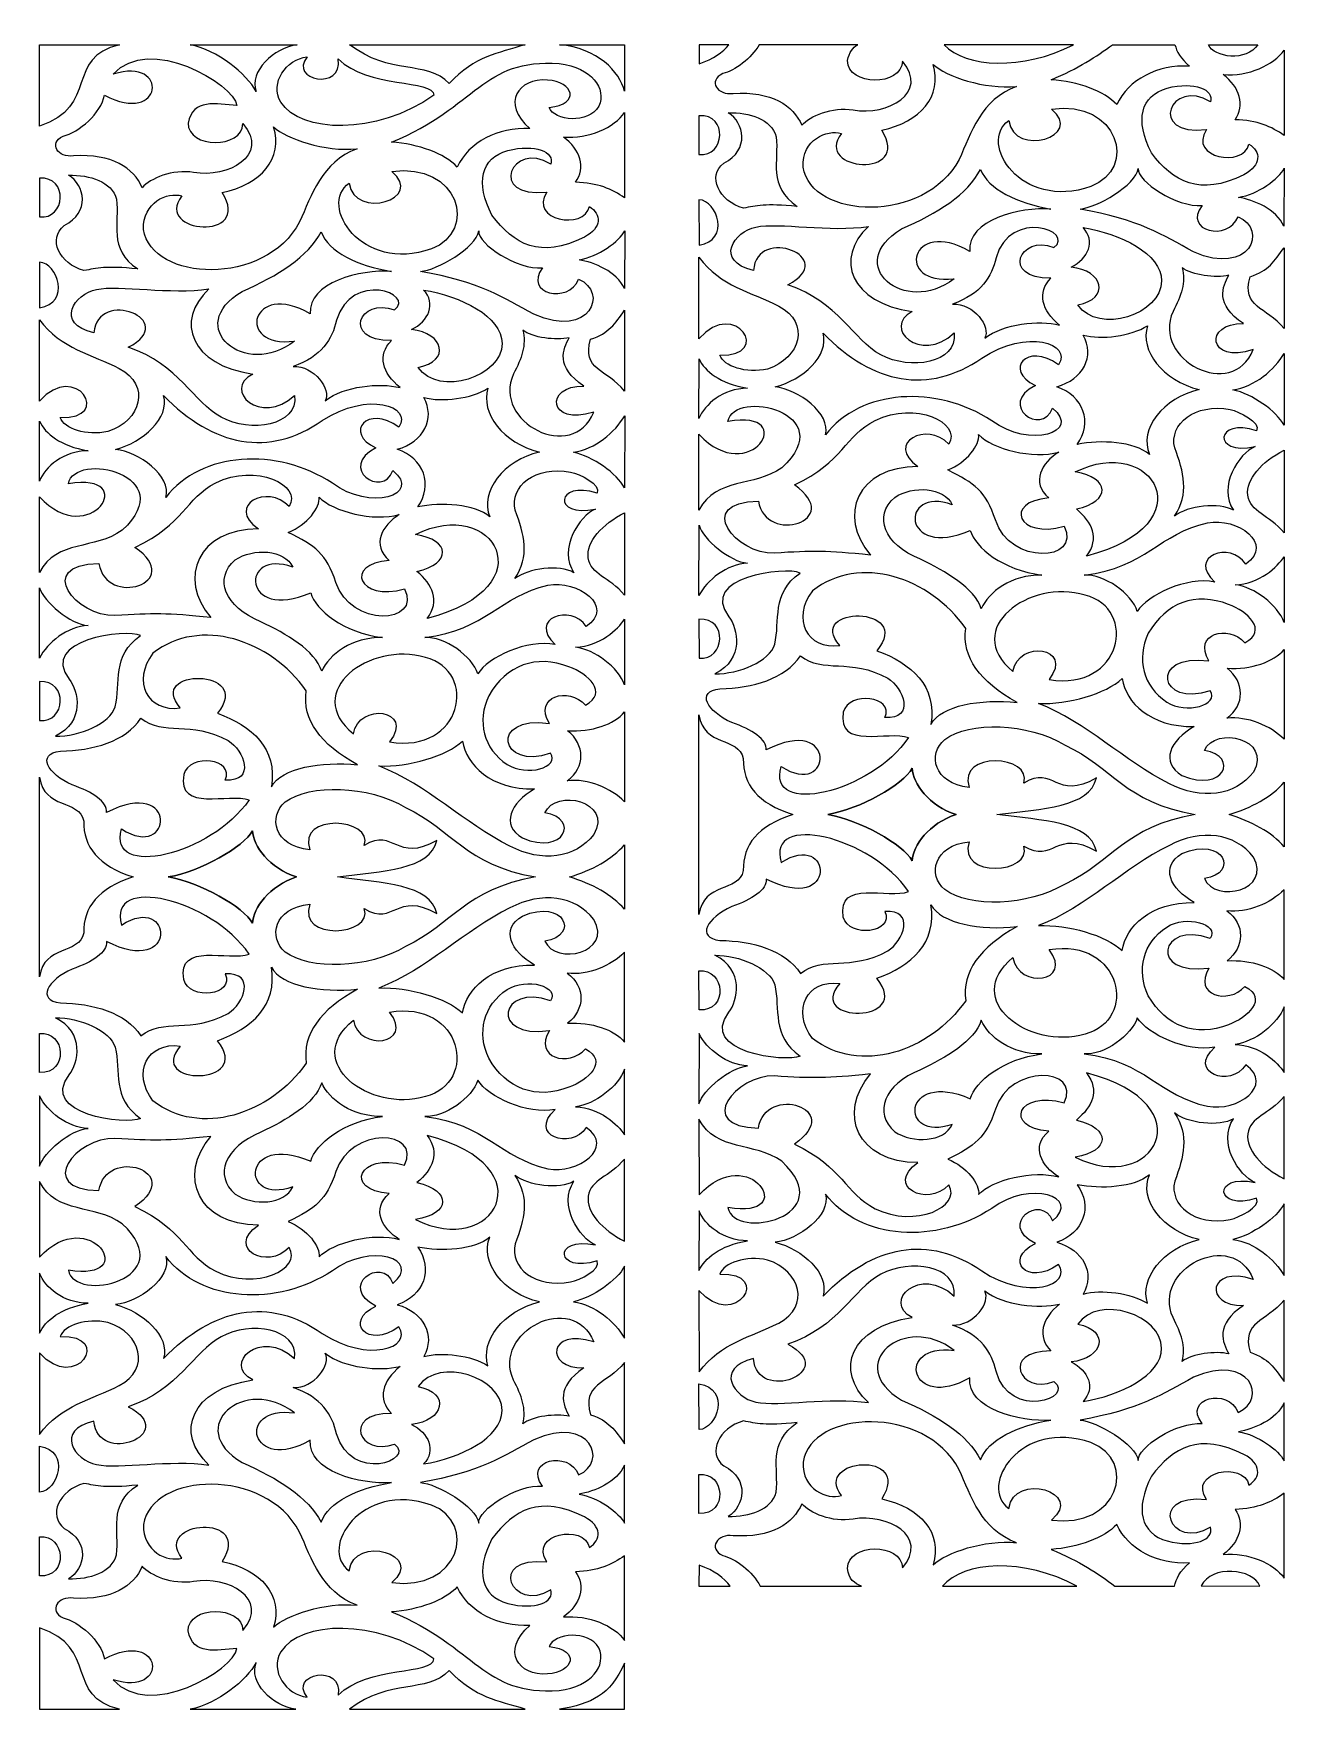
# Model space of a CAD drawing. Header units: centimetres. Extents: x -130 to 28, y -104 to 109.
import ezdxf

# ---------------------------------------------------------------- set-up
doc = ezdxf.new("R2010")
doc.units = ezdxf.units.CM
doc.header["$MEASUREMENT"] = 0
doc.layers.add('layer 1', color=7, linetype='Continuous')

msp = doc.modelspace()

# ---------------------------------------------------------------- linework, layer by layer
at = {"layer": 'layer 1', "color": 40, "lineweight": 9}
for points, knots in [([(-120.69757, 100.97603), (-121.07953, 98.72091), (-123.90743, 96.2784), (-125.88523, 95.83476), (-125.88523, 95.83476), (-127.76949, 94.94427), (-126.55836, 93.03643), (-124.56105, 93.34235), (-124.56105, 93.34235), (-119.75837, 93.65), (-116.98208, 91.8257), (-115.93163, 89.32797), (-115.93163, 89.32797), (-114.92786, 90.4879), (-112.11625, 91.71061), (-109.4533, 91.25199), (-109.4533, 91.25199), (-105.15218, 90.5112), (-99.83593, 93.35936), (-103.2434, 97.40116), (-103.2434, 97.40116), (-103.31792, 94.18736), (-110.17282, 94.22056), (-110.1554, 97.47384), (-110.1554, 97.47384), (-109.54798, 100.5999), (-106.62597, 99.88278), (-104.00307, 99.68558), (-104.00307, 99.68558), (-104.37348, 102.38598), (-115.06667, 108.71924), (-119.57184, 103.63148), (-119.57184, 103.63148), (-112.4611, 105.86554), (-113.23999, 97.06287), (-120.69757, 100.97603)], [0, 0, 0, 0, 0.1, 0.1, 0.1, 0.1, 0.2, 0.2, 0.2, 0.2, 0.3, 0.3, 0.3, 0.3, 0.4, 0.4, 0.4, 0.4, 0.5, 0.5, 0.5, 0.5, 0.6, 0.6, 0.6, 0.6, 0.7, 0.7, 0.7, 0.7, 0.8, 0.8, 0.8, 0.8, 1, 1, 1, 1]), ([(-128.86595, 107.33244), (-128.86595, 107.33244), (-128.86595, 97.06909), (-128.86595, 97.06909), (-128.86595, 97.06909), (-121.32411, 99.57791), (-125.74358, 105.73592), (-118.77809, 107.33244), (-118.77809, 107.33244), (-118.77809, 107.33244), (-128.86595, 107.33244), (-128.86595, 107.33244)], [0, 0, 0, 0, 0.25, 0.25, 0.25, 0.25, 0.5, 0.5, 0.5, 0.5, 1, 1, 1, 1]), ([(-109.91111, 107.33724), (-106.49521, 106.66912), (-102.76808, 103.69981), (-101.58488, 101.44124), (-101.58488, 101.44124), (-102.55484, 103.95103), (-99.31989, 106.98636), (-96.40488, 107.33986), (-96.40488, 107.33986), (-96.40488, 107.33986), (-109.91111, 107.33724), (-109.91111, 107.33724)], [0, 0, 0, 0, 0.25, 0.25, 0.25, 0.25, 0.5, 0.5, 0.5, 0.5, 1, 1, 1, 1]), ([(-89.82277, 107.33829), (-84.79437, 103.43052), (-80.10077, 105.41067), (-77.29172, 102.47012), (-77.29172, 102.47012), (-73.90896, 105.961), (-71.23313, 106.21814), (-67.71222, 107.33836), (-67.71222, 107.33836), (-67.71222, 107.33836), (-89.82277, 107.33829), (-89.82277, 107.33829)], [0, 0, 0, 0, 0.25, 0.25, 0.25, 0.25, 0.5, 0.5, 0.5, 0.5, 1, 1, 1, 1]), ([(-63.40798, 107.33814), (-58.54972, 106.87367), (-55.82911, 103.98655), (-55.19442, 101.47586), (-55.19442, 101.47586), (-55.19442, 101.47586), (-55.19471, 107.33776), (-55.19471, 107.33776), (-55.19471, 107.33776), (-55.19471, 107.33776), (-63.40798, 107.33814), (-63.40798, 107.33814)], [0, 0, 0, 0, 0.25, 0.25, 0.25, 0.25, 0.5, 0.5, 0.5, 0.5, 1, 1, 1, 1]), ([(-95.15587, 105.79474), (-97.79355, 105.51249), (-99.90467, 102.53958), (-98.48324, 100.09857), (-98.48324, 100.09857), (-95.9857, 96.21261), (-86.58365, 95.83903), (-79.20135, 100.97228), (-79.20135, 100.97228), (-79.24689, 103.00405), (-87.57009, 101.84584), (-91.23956, 105.54164), (-91.23956, 105.54164), (-90.63395, 101.4859), (-97.57691, 102.86701), (-95.15587, 105.79474)], [0, 0, 0, 0, 0.2, 0.2, 0.2, 0.2, 0.4, 0.4, 0.4, 0.4, 0.6, 0.6, 0.6, 0.6, 1, 1, 1, 1]), ([(-64.69817, 99.42648), (-64.03527, 97.7447), (-59.74949, 97.30173), (-58.43866, 99.58428), (-58.43866, 99.58428), (-57.44474, 101.82059), (-59.28667, 104.4648), (-63.4165, 104.95399), (-63.4165, 104.95399), (-73.12685, 105.64968), (-73.71485, 99.53333), (-84.53351, 95.06595), (-84.53351, 95.06595), (-81.1231, 94.83068), (-77.84535, 93.63651), (-76.2639, 91.93127), (-76.2639, 91.93127), (-74.80062, 95.0915), (-71.16524, 96.97963), (-67.11153, 96.76961), (-67.11153, 96.76961), (-70.80941, 100.01345), (-68.54669, 103.12378), (-64.91718, 102.88821), (-64.91718, 102.88821), (-61.63763, 102.69138), (-60.64778, 99.88473), (-64.69817, 99.42648)], [0, 0, 0, 0, 0.125, 0.125, 0.125, 0.125, 0.25, 0.25, 0.25, 0.25, 0.375, 0.375, 0.375, 0.375, 0.5, 0.5, 0.5, 0.5, 0.625, 0.625, 0.625, 0.625, 0.75, 0.75, 0.75, 0.75, 1, 1, 1, 1]), ([(-55.19395, 98.80385), (-56.45252, 96.93085), (-59.75309, 95.42724), (-62.86429, 95.71383), (-62.86429, 95.71383), (-60.80373, 94.14593), (-60.0344, 91.8481), (-61.37232, 90.0304), (-61.37232, 90.0304), (-58.58627, 89.93794), (-56.7611, 89.16748), (-55.19158, 88.04629), (-55.19158, 88.04629), (-55.19158, 88.04629), (-55.19395, 98.80385), (-55.19395, 98.80385)], [0, 0, 0, 0, 0.2, 0.2, 0.2, 0.2, 0.4, 0.4, 0.4, 0.4, 0.6, 0.6, 0.6, 0.6, 1, 1, 1, 1]), ([(-99.38058, 96.99881), (-98.19464, 93.00533), (-100.93931, 89.75078), (-105.86251, 88.71058), (-105.86251, 88.71058), (-101.92906, 82.52912), (-114.53624, 83.5344), (-110.94347, 88.29077), (-110.94347, 88.29077), (-112.74071, 88.85212), (-115.89991, 87.51551), (-115.77142, 84.0663), (-115.77142, 84.0663), (-114.69655, 77.47746), (-100.45669, 76.81961), (-96.10605, 85.03134), (-96.10605, 85.03134), (-94.61531, 88.32156), (-93.35163, 92.59294), (-88.8831, 94.22498), (-88.8831, 94.22498), (-92.92062, 93.82809), (-97.77783, 95.4674), (-99.38058, 96.99881)], [0, 0, 0, 0, 0.142857143, 0.142857143, 0.142857143, 0.142857143, 0.285714286, 0.285714286, 0.285714286, 0.285714286, 0.428571429, 0.428571429, 0.428571429, 0.428571429, 0.571428571, 0.571428571, 0.571428571, 0.571428571, 0.714285714, 0.714285714, 0.714285714, 0.714285714, 1, 1, 1, 1]), ([(-64.47575, 92.28597), (-63.98755, 93.83806), (-66.45223, 94.8853), (-69.90411, 94.00417), (-69.90411, 94.00417), (-73.27096, 93.06707), (-74.01207, 89.97098), (-71.89186, 85.85455), (-71.89186, 85.85455), (-69.1523, 82.20042), (-65.83327, 80.33986), (-60.25834, 83.1002), (-60.25834, 83.1002), (-58.0031, 84.32277), (-58.10063, 85.9859), (-59.63199, 86.96615), (-59.63199, 86.96615), (-60.22539, 83.94012), (-67.33433, 85.21221), (-64.97683, 88.78348), (-64.97683, 88.78348), (-72.5487, 87.90235), (-69.44498, 95.40139), (-64.47575, 92.28597)], [0, 0, 0, 0, 0.142857143, 0.142857143, 0.142857143, 0.142857143, 0.285714286, 0.285714286, 0.285714286, 0.285714286, 0.428571429, 0.428571429, 0.428571429, 0.428571429, 0.571428571, 0.571428571, 0.571428571, 0.571428571, 0.714285714, 0.714285714, 0.714285714, 0.714285714, 1, 1, 1, 1]), ([(-84.50084, 91.3715), (-80.2268, 87.90595), (-89.19718, 85.21761), (-89.87608, 89.92108), (-89.87608, 89.92108), (-93.76929, 87.11968), (-88.38676, 78.55572), (-79.52394, 81.61652), (-79.52394, 81.61652), (-73.56525, 83.89037), (-76.09914, 92.57451), (-84.50084, 91.3715)], [0, 0, 0, 0, 0.25, 0.25, 0.25, 0.25, 0.5, 0.5, 0.5, 0.5, 1, 1, 1, 1]), ([(-128.86775, 90.53323), (-125.16051, 90.75568), (-125.58839, 85.29703), (-128.867, 85.64424), (-128.867, 85.64424), (-128.867, 85.64424), (-128.86775, 90.53323), (-128.86775, 90.53323)], [0, 0, 0, 0, 0.333333333, 0.333333333, 0.333333333, 0.333333333, 1, 1, 1, 1]), ([(-125.19999, 90.91483), (-123.15439, 89.65517), (-122.4432, 86.25818), (-125.74093, 84.55631), (-125.74093, 84.55631), (-127.8851, 82.91027), (-126.36984, 79.76368), (-123.25987, 78.88854), (-123.25987, 78.88854), (-121.63808, 79.19536), (-120.57589, 79.51387), (-116.49861, 79.10635), (-116.49861, 79.10635), (-120.27754, 81.64559), (-118.75801, 84.90734), (-119.16185, 87.87186), (-119.16185, 87.87186), (-119.74474, 90.13657), (-122.5287, 90.92869), (-125.19999, 90.91483)], [0, 0, 0, 0, 0.166666667, 0.166666667, 0.166666667, 0.166666667, 0.333333333, 0.333333333, 0.333333333, 0.333333333, 0.5, 0.5, 0.5, 0.5, 0.666666667, 0.666666667, 0.666666667, 0.666666667, 1, 1, 1, 1]), ([(-93.40977, 83.77821), (-95.02852, 80.60165), (-98.84447, 78.26344), (-103.35977, 76.26816), (-103.35977, 76.26816), (-110.80002, 71.84581), (-102.96739, 65.16114), (-96.75399, 70.00952), (-96.75399, 70.00952), (-104.34271, 69.06598), (-102.23802, 77.80047), (-94.76492, 73.4466), (-94.76492, 73.4466), (-95.13855, 77.36785), (-88.43088, 79.09287), (-84.55831, 78.78372), (-84.55831, 78.78372), (-88.79779, 79.50518), (-92.48165, 81.24549), (-93.40977, 83.77821)], [0, 0, 0, 0, 0.166666667, 0.166666667, 0.166666667, 0.166666667, 0.333333333, 0.333333333, 0.333333333, 0.333333333, 0.5, 0.5, 0.5, 0.5, 0.666666667, 0.666666667, 0.666666667, 0.666666667, 1, 1, 1, 1]), ([(-73.56525, 83.89037), (-73.83302, 81.77289), (-78.82895, 78.94953), (-80.89244, 78.78027), (-80.89244, 78.78027), (-73.4538, 77.50181), (-70.41267, 75.47147), (-66.61471, 73.3925), (-66.61471, 73.3925), (-59.46524, 70.25161), (-57.18823, 76.19885), (-60.98543, 77.81808), (-60.98543, 77.81808), (-62.22099, 74.6386), (-68.00007, 75.97362), (-65.52223, 79.23373), (-65.52223, 79.23373), (-68.71618, 78.96145), (-73.6802, 82.24298), (-73.56525, 83.89037)], [0, 0, 0, 0, 0.166666667, 0.166666667, 0.166666667, 0.166666667, 0.333333333, 0.333333333, 0.333333333, 0.333333333, 0.5, 0.5, 0.5, 0.5, 0.666666667, 0.666666667, 0.666666667, 0.666666667, 1, 1, 1, 1]), ([(-55.17501, 83.90783), (-55.82854, 82.58651), (-58.50977, 80.62885), (-60.93241, 80.25047), (-60.93241, 80.25047), (-59.04588, 79.92866), (-56.14602, 78.77136), (-55.22416, 76.6281), (-55.22416, 76.6281), (-55.22416, 76.6281), (-55.17501, 83.90783), (-55.17501, 83.90783)], [0, 0, 0, 0, 0.25, 0.25, 0.25, 0.25, 0.5, 0.5, 0.5, 0.5, 1, 1, 1, 1]), ([(-128.86882, 79.95839), (-126.55167, 79.83148), (-124.88458, 74.83021), (-128.86487, 74.21307), (-128.86487, 74.21307), (-128.86487, 74.21307), (-128.86882, 79.95839), (-128.86882, 79.95839)], [0, 0, 0, 0, 0.333333333, 0.333333333, 0.333333333, 0.333333333, 1, 1, 1, 1]), ([(-96.93929, 66.81768), (-93.3147, 68.08775), (-92.01513, 70.23228), (-91.46756, 72.64174), (-91.46756, 72.64174), (-89.63501, 78.92383), (-81.43812, 75.98471), (-84.17067, 73.94006), (-84.17067, 73.94006), (-88.54735, 75.64837), (-90.8985, 70.01334), (-84.54989, 70.07726), (-84.54989, 70.07726), (-86.35252, 68.26637), (-85.69332, 65.97933), (-83.46592, 64.16852), (-83.46592, 64.16852), (-86.09867, 64.78434), (-90.44202, 64.38791), (-92.89534, 62.50959), (-92.89534, 62.50959), (-92.06096, 63.89849), (-94.28079, 66.94932), (-96.93929, 66.81768)], [0, 0, 0, 0, 0.142857143, 0.142857143, 0.142857143, 0.142857143, 0.285714286, 0.285714286, 0.285714286, 0.285714286, 0.428571429, 0.428571429, 0.428571429, 0.428571429, 0.571428571, 0.571428571, 0.571428571, 0.571428571, 0.714285714, 0.714285714, 0.714285714, 0.714285714, 1, 1, 1, 1]), ([(-107.52104, 76.58045), (-112.36679, 75.86004), (-118.76218, 77.10973), (-121.70503, 76.51631), (-121.70503, 76.51631), (-124.41173, 75.97063), (-127.02137, 72.24389), (-122.00708, 71.04762), (-122.00708, 71.04762), (-121.58629, 76.7599), (-111.05804, 72.6918), (-117.68105, 69.23336), (-117.68105, 69.23336), (-111.24808, 67.05317), (-109.50784, 62.34977), (-105.98106, 60.41803), (-105.98106, 60.41803), (-102.31046, 58.44381), (-96.28719, 59.31745), (-96.74121, 63.1759), (-96.74121, 63.1759), (-101.02026, 59.20213), (-105.90749, 63.89984), (-102.00954, 65.86964), (-102.00954, 65.86964), (-109.78224, 66.96431), (-111.89734, 72.56764), (-107.52104, 76.58045)], [0, 0, 0, 0, 0.125, 0.125, 0.125, 0.125, 0.25, 0.25, 0.25, 0.25, 0.375, 0.375, 0.375, 0.375, 0.5, 0.5, 0.5, 0.5, 0.625, 0.625, 0.625, 0.625, 0.75, 0.75, 0.75, 0.75, 1, 1, 1, 1]), ([(-80.50518, 76.44543), (-78.88519, 74.74656), (-79.84787, 72.53213), (-82.02593, 71.46264), (-82.02593, 71.46264), (-77.9388, 71.04275), (-77.0568, 67.51194), (-81.18076, 66.6999), (-81.18076, 66.6999), (-78.55142, 62.88145), (-70.57089, 65.58193), (-70.62647, 69.72188), (-70.62647, 69.72188), (-70.62581, 73.17507), (-75.84662, 75.67984), (-80.50518, 76.44543)], [0, 0, 0, 0, 0.2, 0.2, 0.2, 0.2, 0.4, 0.4, 0.4, 0.4, 0.6, 0.6, 0.6, 0.6, 1, 1, 1, 1]), ([(-128.86766, 72.71053), (-128.86766, 72.71053), (-128.87003, 62.45339), (-128.87003, 62.45339), (-128.87003, 62.45339), (-124.27112, 67.68023), (-119.50992, 60.10184), (-126.25214, 60.39982), (-126.25214, 60.39982), (-125.73913, 58.96185), (-122.96113, 58.04063), (-120.23938, 58.6267), (-120.23938, 58.6267), (-116.0658, 60.00497), (-114.81557, 64.45526), (-118.83092, 66.56211), (-118.83092, 66.56211), (-122.23006, 68.34534), (-126.15944, 69.01398), (-128.86766, 72.71053)], [0, 0, 0, 0, 0.166666667, 0.166666667, 0.166666667, 0.166666667, 0.333333333, 0.333333333, 0.333333333, 0.333333333, 0.5, 0.5, 0.5, 0.5, 0.666666667, 0.666666667, 0.666666667, 0.666666667, 1, 1, 1, 1]), ([(-55.19585, 73.90709), (-56.43794, 72.19796), (-57.12659, 71.01847), (-59.46524, 70.25161), (-59.46524, 70.25161), (-60.63405, 66.33628), (-57.43309, 66.52045), (-55.19651, 63.71784), (-55.19651, 63.71784), (-55.19651, 63.71784), (-55.19585, 73.90709), (-55.19585, 73.90709)], [0, 0, 0, 0, 0.25, 0.25, 0.25, 0.25, 0.5, 0.5, 0.5, 0.5, 1, 1, 1, 1]), ([(-68.02535, 71.38614), (-66.77133, 70.44222), (-63.83028, 70.0574), (-62.15556, 70.44252), (-62.15556, 70.44252), (-62.9567, 69.03219), (-63.94201, 66.7704), (-60.31543, 64.35644), (-60.31543, 64.35644), (-65.34772, 64.46673), (-64.82647, 59.18895), (-59.08489, 61.07648), (-59.08489, 61.07648), (-61.67172, 54.54459), (-71.91449, 59.77532), (-69.18033, 65.88178), (-69.18033, 65.88178), (-68.1723, 67.85106), (-67.50675, 69.5476), (-68.02535, 71.38614)], [0, 0, 0, 0, 0.166666667, 0.166666667, 0.166666667, 0.166666667, 0.333333333, 0.333333333, 0.333333333, 0.333333333, 0.5, 0.5, 0.5, 0.5, 0.666666667, 0.666666667, 0.666666667, 0.666666667, 1, 1, 1, 1]), ([(-113.25277, 63.16369), (-112.40827, 60.33726), (-115.8342, 57.26425), (-119.27917, 56.38342), (-119.27917, 56.38342), (-116.39597, 56.09293), (-112.1813, 53.01453), (-112.95394, 50.32873), (-112.95394, 50.32873), (-108.51401, 56.1262), (-98.96605, 56.69077), (-91.98607, 52.12703), (-91.98607, 52.12703), (-87.27798, 48.5431), (-80.61823, 50.64709), (-84.36591, 53.70347), (-84.36591, 53.70347), (-85.71595, 50.10306), (-91.36663, 54.11939), (-86.51576, 56.56437), (-86.51576, 56.56437), (-90.57041, 58.46809), (-87.58657, 62.07554), (-83.61884, 59.1816), (-83.61884, 59.1816), (-81.83646, 61.81855), (-87.51281, 63.77644), (-93.27493, 60.00766), (-93.27493, 60.00766), (-99.95391, 55.35057), (-106.97773, 56.73565), (-113.25277, 63.16369)], [0, 0, 0, 0, 0.111111111, 0.111111111, 0.111111111, 0.111111111, 0.222222222, 0.222222222, 0.222222222, 0.222222222, 0.333333333, 0.333333333, 0.333333333, 0.333333333, 0.444444444, 0.444444444, 0.444444444, 0.444444444, 0.555555556, 0.555555556, 0.555555556, 0.555555556, 0.666666667, 0.666666667, 0.666666667, 0.666666667, 0.777777778, 0.777777778, 0.777777778, 0.777777778, 1, 1, 1, 1]), ([(-80.48151, 62.91494), (-78.97903, 60.24016), (-80.50688, 57.33536), (-83.81436, 56.39204), (-83.81436, 56.39204), (-80.45888, 55.28171), (-79.25939, 51.87011), (-81.2407, 49.14685), (-81.2407, 49.14685), (-78.28393, 49.74566), (-74.05885, 49.50245), (-72.1424, 47.88443), (-72.1424, 47.88443), (-73.52548, 51.02772), (-70.39629, 55.04262), (-65.90788, 56.03502), (-65.90788, 56.03502), (-70.49429, 57.1924), (-73.38383, 60.953), (-72.39417, 64.08236), (-72.39417, 64.08236), (-74.48853, 62.76524), (-78.19019, 62.28459), (-80.48151, 62.91494)], [0, 0, 0, 0, 0.142857143, 0.142857143, 0.142857143, 0.142857143, 0.285714286, 0.285714286, 0.285714286, 0.285714286, 0.428571429, 0.428571429, 0.428571429, 0.428571429, 0.571428571, 0.571428571, 0.571428571, 0.571428571, 0.714285714, 0.714285714, 0.714285714, 0.714285714, 1, 1, 1, 1]), ([(-128.86264, 59.9233), (-128.86264, 59.9233), (-128.86936, 52.3865), (-128.86936, 52.3865), (-128.86936, 52.3865), (-128.16603, 54.17843), (-125.89745, 56.17842), (-122.74392, 56.2078), (-122.74392, 56.2078), (-126.25375, 56.79581), (-128.12248, 58.3745), (-128.86264, 59.9233)], [0, 0, 0, 0, 0.25, 0.25, 0.25, 0.25, 0.5, 0.5, 0.5, 0.5, 1, 1, 1, 1]), ([(-55.18117, 60.59658), (-56.38766, 58.5544), (-58.89826, 56.3817), (-61.63791, 56.0276), (-61.63791, 56.0276), (-59.2042, 55.48783), (-56.14526, 53.35364), (-55.20787, 51.551), (-55.20787, 51.551), (-55.20787, 51.551), (-55.18117, 60.59658), (-55.18117, 60.59658)], [0, 0, 0, 0, 0.25, 0.25, 0.25, 0.25, 0.5, 0.5, 0.5, 0.5, 1, 1, 1, 1]), ([(-128.86889, 50.4116), (-128.86889, 50.4116), (-128.86861, 40.88163), (-128.86861, 40.88163), (-128.86861, 40.88163), (-126.64187, 45.06317), (-121.95907, 43.67314), (-118.43618, 46.19784), (-118.43618, 46.19784), (-110.94934, 53.1963), (-124.50537, 56.23462), (-125.21609, 52.03622), (-125.21609, 52.03622), (-116.02755, 53.62045), (-122.45456, 43.52127), (-128.86889, 50.4116)], [0, 0, 0, 0, 0.2, 0.2, 0.2, 0.2, 0.4, 0.4, 0.4, 0.4, 0.6, 0.6, 0.6, 0.6, 1, 1, 1, 1]), ([(-121.38499, 42.01413), (-129.58888, 41.82801), (-124.15238, 35.26698), (-119.37357, 35.44613), (-119.37357, 35.44613), (-114.54012, 35.77235), (-112.81892, 35.77108), (-107.27201, 35.20434), (-107.27201, 35.20434), (-111.51613, 40.18212), (-108.91491, 46.33945), (-101.30697, 46.36418), (-101.30697, 46.36418), (-105.49456, 49.31671), (-100.14517, 52.11092), (-97.42957, 49.17368), (-97.42957, 49.17368), (-95.74208, 51.91447), (-101.63317, 54.64402), (-106.67379, 52.16719), (-106.67379, 52.16719), (-110.55005, 50.1639), (-110.6169, 47.00614), (-116.84365, 44.0408), (-116.84365, 44.0408), (-110.39808, 39.5188), (-120.50895, 36.42383), (-121.38499, 42.01413)], [0, 0, 0, 0, 0.125, 0.125, 0.125, 0.125, 0.25, 0.25, 0.25, 0.25, 0.375, 0.375, 0.375, 0.375, 0.5, 0.5, 0.5, 0.5, 0.625, 0.625, 0.625, 0.625, 0.75, 0.75, 0.75, 0.75, 1, 1, 1, 1]), ([(-61.98674, 53.52515), (-66.4101, 54.38185), (-69.69476, 51.72723), (-68.97221, 48.70906), (-68.97221, 48.70906), (-67.80691, 45.67598), (-67.11655, 42.90418), (-68.99408, 40.10817), (-68.99408, 40.10817), (-67.35715, 41.42229), (-63.36461, 41.91351), (-61.56794, 40.84491), (-61.56794, 40.84491), (-63.61515, 43.81288), (-60.87787, 48.05511), (-58.83918, 48.8715), (-58.83918, 48.8715), (-64.39281, 47.67681), (-63.83975, 52.59382), (-58.65378, 50.85351), (-58.65378, 50.85351), (-58.07478, 51.92391), (-60.87768, 53.30764), (-61.98674, 53.52515)], [0, 0, 0, 0, 0.142857143, 0.142857143, 0.142857143, 0.142857143, 0.285714286, 0.285714286, 0.285714286, 0.285714286, 0.428571429, 0.428571429, 0.428571429, 0.428571429, 0.571428571, 0.571428571, 0.571428571, 0.571428571, 0.714285714, 0.714285714, 0.714285714, 0.714285714, 1, 1, 1, 1]), ([(-93.66769, 50.37721), (-93.46525, 49.08983), (-95.15351, 46.87967), (-97.54301, 45.92317), (-97.54301, 45.92317), (-94.13866, 44.24722), (-92.74157, 43.2606), (-91.55392, 39.63778), (-91.55392, 39.63778), (-89.71483, 33.91599), (-80.69275, 34.30808), (-82.88559, 38.83128), (-82.88559, 38.83128), (-88.70547, 37.14252), (-90.59645, 41.97345), (-84.82665, 42.39565), (-84.82665, 42.39565), (-87.11806, 44.36261), (-85.71907, 46.83868), (-83.57149, 48.16405), (-83.57149, 48.16405), (-86.76337, 47.2564), (-91.95302, 48.53763), (-93.66769, 50.37721)], [0, 0, 0, 0, 0.142857143, 0.142857143, 0.142857143, 0.142857143, 0.285714286, 0.285714286, 0.285714286, 0.285714286, 0.428571429, 0.428571429, 0.428571429, 0.428571429, 0.571428571, 0.571428571, 0.571428571, 0.571428571, 0.714285714, 0.714285714, 0.714285714, 0.714285714, 1, 1, 1, 1]), ([(-81.50449, 45.66752), (-77.07886, 44.95932), (-76.95293, 41.9912), (-81.34258, 41.01237), (-81.34258, 41.01237), (-79.36364, 39.3183), (-78.35864, 37.38041), (-80.05949, 35.07599), (-80.05949, 35.07599), (-64.74637, 39.07733), (-71.73904, 50.60386), (-81.50449, 45.66752)], [0, 0, 0, 0, 0.25, 0.25, 0.25, 0.25, 0.5, 0.5, 0.5, 0.5, 1, 1, 1, 1]), ([(-55.19651, 48.40898), (-58.02431, 46.9749), (-60.02143, 44.7224), (-59.77487, 42.73709), (-59.77487, 42.73709), (-59.42084, 40.5554), (-57.14401, 40.34433), (-55.19622, 38.01863), (-55.19622, 38.01863), (-55.19622, 38.01863), (-55.19651, 48.40898), (-55.19651, 48.40898)], [0, 0, 0, 0, 0.25, 0.25, 0.25, 0.25, 0.5, 0.5, 0.5, 0.5, 1, 1, 1, 1]), ([(-96.97262, 41.55049), (-98.00886, 43.79692), (-101.93787, 43.98483), (-104.22634, 42.47298), (-104.22634, 42.47298), (-106.92489, 40.11551), (-105.58641, 36.54514), (-100.98807, 34.68308), (-100.98807, 34.68308), (-97.82498, 33.15422), (-94.15324, 31.07472), (-93.32985, 28.44542), (-93.32985, 28.44542), (-92.38697, 30.54222), (-89.54638, 32.76183), (-85.67921, 32.68316), (-85.67921, 32.68316), (-90.62088, 33.32025), (-94.08744, 36.13469), (-94.70583, 38.32178), (-94.70583, 38.32178), (-103.42955, 34.55473), (-103.69572, 43.96385), (-96.97262, 41.55049)], [0, 0, 0, 0, 0.142857143, 0.142857143, 0.142857143, 0.142857143, 0.285714286, 0.285714286, 0.285714286, 0.285714286, 0.428571429, 0.428571429, 0.428571429, 0.428571429, 0.571428571, 0.571428571, 0.571428571, 0.571428571, 0.714285714, 0.714285714, 0.714285714, 0.714285714, 1, 1, 1, 1]), ([(-128.86624, 38.95895), (-128.86624, 38.95895), (-128.86823, 30.09784), (-128.86823, 30.09784), (-128.86823, 30.09784), (-127.8815, 32.06959), (-125.35556, 34.07146), (-122.74629, 34.19291), (-122.74629, 34.19291), (-124.97454, 34.35955), (-128.33761, 37.1877), (-128.86624, 38.95895)], [0, 0, 0, 0, 0.25, 0.25, 0.25, 0.25, 0.5, 0.5, 0.5, 0.5, 1, 1, 1, 1]), ([(-80.35633, 32.68016), (-77.87868, 32.8632), (-74.33467, 30.30314), (-73.67991, 28.11905), (-73.67991, 28.11905), (-72.3937, 30.18475), (-67.46897, 32.52162), (-63.92288, 31.81312), (-63.92288, 31.81312), (-67.46074, 35.02137), (-61.92993, 37.07089), (-60.03194, 34.0594), (-60.03194, 34.0594), (-56.3441, 36.62711), (-61.11222, 40.00349), (-64.84901, 39.26675), (-64.84901, 39.26675), (-70.87512, 37.95554), (-72.62615, 33.62318), (-80.35633, 32.68016)], [0, 0, 0, 0, 0.166666667, 0.166666667, 0.166666667, 0.166666667, 0.333333333, 0.333333333, 0.333333333, 0.333333333, 0.5, 0.5, 0.5, 0.5, 0.666666667, 0.666666667, 0.666666667, 0.666666667, 1, 1, 1, 1]), ([(-111.13199, 23.82062), (-115.26769, 23.25223), (-117.28811, 27.16689), (-114.57251, 30.7228), (-114.57251, 30.7228), (-108.63417, 35.33996), (-99.81453, 32.43867), (-95.28228, 25.97669), (-95.28228, 25.97669), (-95.77579, 22.29378), (-93.51032, 19.28438), (-88.82573, 16.64991), (-88.82573, 16.64991), (-93.35902, 17.13438), (-98.39689, 16.27768), (-99.66729, 13.89271), (-99.66729, 13.89271), (-98.87553, 18.71809), (-102.12203, 21.57951), (-106.46737, 23.15468), (-106.46737, 23.15468), (-101.76658, 28.93918), (-115.52827, 28.85856), (-111.13199, 23.82062)], [0, 0, 0, 0, 0.142857143, 0.142857143, 0.142857143, 0.142857143, 0.285714286, 0.285714286, 0.285714286, 0.285714286, 0.428571429, 0.428571429, 0.428571429, 0.428571429, 0.571428571, 0.571428571, 0.571428571, 0.571428571, 0.714285714, 0.714285714, 0.714285714, 0.714285714, 1, 1, 1, 1]), ([(-55.19537, 35.00286), (-56.03732, 33.72163), (-58.25923, 31.59141), (-61.37705, 31.47146), (-61.37705, 31.47146), (-58.94191, 31.20052), (-55.96148, 28.88531), (-55.19537, 26.7279), (-55.19537, 26.7279), (-55.19537, 26.7279), (-55.19537, 35.00286), (-55.19537, 35.00286)], [0, 0, 0, 0, 0.25, 0.25, 0.25, 0.25, 0.5, 0.5, 0.5, 0.5, 1, 1, 1, 1]), ([(-126.86429, 20.25347), (-123.09351, 22.14176), (-123.98545, 25.95384), (-125.10739, 27.43677), (-125.10739, 27.43677), (-128.98479, 32.45853), (-117.96085, 33.80278), (-116.1265, 32.94727), (-116.1265, 32.94727), (-119.79748, 30.40803), (-118.62167, 26.93274), (-119.32945, 23.96823), (-119.32945, 23.96823), (-119.96659, 21.85037), (-123.82089, 20.21474), (-126.86429, 20.25347)], [0, 0, 0, 0, 0.2, 0.2, 0.2, 0.2, 0.4, 0.4, 0.4, 0.4, 0.6, 0.6, 0.6, 0.6, 1, 1, 1, 1]), ([(-89.33769, 20.5537), (-95.87596, 25.89127), (-87.25535, 32.27826), (-80.26316, 30.17314), (-80.26316, 30.17314), (-73.52756, 28.43636), (-75.60952, 18.02166), (-84.78461, 19.54205), (-84.78461, 19.54205), (-81.59227, 23.6907), (-88.68928, 24.56074), (-89.33769, 20.5537)], [0, 0, 0, 0, 0.25, 0.25, 0.25, 0.25, 0.5, 0.5, 0.5, 0.5, 1, 1, 1, 1]), ([(-64.65471, 21.87075), (-72.3402, 22.94699), (-70.87218, 15.8575), (-64.52518, 18.12955), (-64.52518, 18.12955), (-63.26197, 16.31836), (-67.55807, 15.13971), (-69.96547, 16.69457), (-69.96547, 16.69457), (-72.97166, 18.69337), (-73.80272, 22.10991), (-72.29702, 25.3557), (-72.29702, 25.3557), (-70.05182, 29.23357), (-66.3602, 30.60314), (-62.19363, 28.99441), (-62.19363, 28.99441), (-59.80242, 28.14519), (-57.18444, 25.73146), (-60.12114, 24.17697), (-60.12114, 24.17697), (-62.2368, 26.53444), (-66.7272, 25.30445), (-64.65471, 21.87075)], [0, 0, 0, 0, 0.142857143, 0.142857143, 0.142857143, 0.142857143, 0.285714286, 0.285714286, 0.285714286, 0.285714286, 0.428571429, 0.428571429, 0.428571429, 0.428571429, 0.571428571, 0.571428571, 0.571428571, 0.571428571, 0.714285714, 0.714285714, 0.714285714, 0.714285714, 1, 1, 1, 1]), ([(-128.8722, 27.13347), (-125.16496, 27.35593), (-125.58508, 21.88229), (-128.86368, 22.22949), (-128.86368, 22.22949), (-128.86368, 22.22949), (-128.8722, 27.13347), (-128.8722, 27.13347)], [0, 0, 0, 0, 0.333333333, 0.333333333, 0.333333333, 0.333333333, 1, 1, 1, 1]), ([(-116.09752, 22.53377), (-117.9957, 19.60904), (-122.12581, 18.45068), (-126.23141, 18.3834), (-126.23141, 18.3834), (-129.31467, 18.0266), (-127.82658, 15.51051), (-124.74237, 14.11966), (-124.74237, 14.11966), (-122.17865, 13.27188), (-120.29534, 11.97439), (-120.41057, 10.66161), (-120.41057, 10.66161), (-111.28301, 15.32732), (-112.06115, 4.38964), (-118.51808, 8.57867), (-118.51808, 8.57867), (-120.40016, 2.16583), (-107.17969, 5.27736), (-102.47578, 12.23348), (-102.47578, 12.23348), (-104.95097, 13.20212), (-111.52077, 10.60856), (-110.70694, 15.44128), (-110.70694, 15.44128), (-109.97474, 18.13884), (-104.22899, 17.45956), (-105.46436, 14.73533), (-105.46436, 14.73533), (-101.57048, 14.50336), (-103.12997, 18.50837), (-105.10342, 19.70427), (-105.10342, 19.70427), (-109.82475, 22.31154), (-113.2736, 20.25355), (-116.09752, 22.53377)], [0, 0, 0, 0, 0.1, 0.1, 0.1, 0.1, 0.2, 0.2, 0.2, 0.2, 0.3, 0.3, 0.3, 0.3, 0.4, 0.4, 0.4, 0.4, 0.5, 0.5, 0.5, 0.5, 0.6, 0.6, 0.6, 0.6, 0.7, 0.7, 0.7, 0.7, 0.8, 0.8, 0.8, 0.8, 1, 1, 1, 1]), ([(-55.1896, 23.3118), (-56.50649, 21.77432), (-59.32814, 20.76702), (-62.36842, 20.95283), (-62.36842, 20.95283), (-60.17473, 19.22646), (-60.07228, 16.34279), (-62.4079, 14.65793), (-62.4079, 14.65793), (-59.78254, 14.94625), (-56.902, 13.72173), (-55.19651, 12.01342), (-55.19651, 12.01342), (-55.19651, 12.01342), (-55.1896, 23.3118), (-55.1896, 23.3118)], [0, 0, 0, 0, 0.2, 0.2, 0.2, 0.2, 0.4, 0.4, 0.4, 0.4, 0.6, 0.6, 0.6, 0.6, 1, 1, 1, 1]), ([(-75.59352, 19.65294), (-77.60295, 17.74503), (-82.42096, 16.36257), (-86.11912, 16.52089), (-86.11912, 16.52089), (-80.01868, 14.14761), (-75.38502, 9.29046), (-69.64505, 6.4211), (-69.64505, 6.4211), (-65.64683, 4.33516), (-61.38255, 4.84466), (-59.06198, 7.888), (-59.06198, 7.888), (-56.66216, 12.08228), (-63.85262, 13.74136), (-65.23599, 10.60219), (-65.23599, 10.60219), (-60.7722, 9.90463), (-62.784, 5.19089), (-68.05622, 7.45351), (-68.05622, 7.45351), (-70.83185, 9.11117), (-69.57792, 11.86679), (-66.52846, 13.61534), (-66.52846, 13.61534), (-72.05027, 13.52955), (-75.1164, 16.66857), (-75.59352, 19.65294)], [0, 0, 0, 0, 0.125, 0.125, 0.125, 0.125, 0.25, 0.25, 0.25, 0.25, 0.375, 0.375, 0.375, 0.375, 0.5, 0.5, 0.5, 0.5, 0.625, 0.625, 0.625, 0.625, 0.75, 0.75, 0.75, 0.75, 1, 1, 1, 1])]:
    msp.add_open_spline(points, degree=3, knots=knots, dxfattribs=at)
at = {"layer": 'layer 1', "color": 40}
for points, knots in [([(-42.06947, 107.33968), (-42.82462, 106.39721), (-43.95822, 105.55389), (-45.82311, 104.93354), (-45.82311, 104.93354), (-45.82311, 104.93354), (-45.82311, 107.33985), (-45.82311, 107.33985), (-45.82311, 107.33985), (-45.82311, 107.33985), (-42.06947, 107.33968), (-42.06947, 107.33968)], [0, 0, 0, 0, 0.25, 0.25, 0.25, 0.25, 0.5, 0.5, 0.5, 0.5, 1, 1, 1, 1]), ([(-38.23171, 107.33985), (-25.83926, 107.33986), (-25.83926, 107.33986), (-25.83926, 107.33986), (-25.83926, 107.33986), (-26.45481, 106.98943), (-26.91106, 106.37534), (-27.11256, 105.33829), (-27.11256, 105.33829), (-27.12998, 102.085), (-20.27508, 102.0518), (-20.20056, 105.2656), (-20.20056, 105.2656), (-16.79309, 101.2238), (-22.10934, 98.37564), (-26.41046, 99.11643), (-26.41046, 99.11643), (-29.07341, 99.57506), (-31.88502, 98.35234), (-32.88879, 97.19241), (-32.88879, 97.19241), (-33.93924, 99.69014), (-36.71553, 101.51444), (-41.51821, 101.20679), (-41.51821, 101.20679), (-43.51552, 100.90087), (-44.72665, 102.8087), (-42.84239, 103.69919), (-42.84239, 103.69919), (-41.30216, 104.04467), (-39.24636, 105.60242), (-38.23171, 107.33985)], [0, 0, 0, 0, 0.111111111, 0.111111111, 0.111111111, 0.111111111, 0.222222222, 0.222222222, 0.222222222, 0.222222222, 0.333333333, 0.333333333, 0.333333333, 0.333333333, 0.444444444, 0.444444444, 0.444444444, 0.444444444, 0.555555556, 0.555555556, 0.555555556, 0.555555556, 0.666666667, 0.666666667, 0.666666667, 0.666666667, 0.777777778, 0.777777778, 0.777777778, 0.777777778, 1, 1, 1, 1]), ([(1.34359, 107.33983), (-5.09093, 104.05056), (-12.2468, 104.4357), (-14.95394, 107.33981), (-14.95394, 107.33981), (-14.95394, 107.33981), (1.34359, 107.33983), (1.34359, 107.33983)], [0, 0, 0, 0, 0.333333333, 0.333333333, 0.333333333, 0.333333333, 1, 1, 1, 1]), ([(6.24034, 107.33985), (4.26802, 105.88097), (1.88739, 104.32529), (-1.49067, 102.93038), (-1.49067, 102.93038), (1.91974, 102.69512), (5.19749, 101.50095), (6.77894, 99.79571), (6.77894, 99.79571), (8.24222, 102.95593), (11.8776, 104.84407), (15.93131, 104.63405), (15.93131, 104.63405), (14.86076, 105.57315), (14.28977, 106.50107), (14.10692, 107.33986), (14.10692, 107.33986), (14.10692, 107.33986), (6.24034, 107.33985), (6.24034, 107.33985)], [0, 0, 0, 0, 0.166666667, 0.166666667, 0.166666667, 0.166666667, 0.333333333, 0.333333333, 0.333333333, 0.333333333, 0.5, 0.5, 0.5, 0.5, 0.666666667, 0.666666667, 0.666666667, 0.666666667, 1, 1, 1, 1]), ([(24.53812, 107.33984), (24.53812, 107.33984), (18.32433, 107.33927), (18.32433, 107.33927), (18.32433, 107.33927), (18.97648, 105.68474), (23.15535, 105.18086), (24.53812, 107.33984)], [0, 0, 0, 0, 0.333333333, 0.333333333, 0.333333333, 0.333333333, 1, 1, 1, 1]), ([(27.84889, 106.66829), (26.59032, 104.79529), (23.28975, 103.29168), (20.17855, 103.57827), (20.17855, 103.57827), (22.23911, 102.01037), (23.00844, 99.71254), (21.67052, 97.89484), (21.67052, 97.89484), (24.45657, 97.80238), (26.28174, 97.03192), (27.85126, 95.91073), (27.85126, 95.91073), (27.85126, 95.91073), (27.84889, 106.66829), (27.84889, 106.66829)], [0, 0, 0, 0, 0.2, 0.2, 0.2, 0.2, 0.4, 0.4, 0.4, 0.4, 0.6, 0.6, 0.6, 0.6, 1, 1, 1, 1]), ([(-16.33774, 104.86325), (-15.1518, 100.86978), (-17.89647, 97.61521), (-22.81967, 96.57502), (-22.81967, 96.57502), (-18.88622, 90.39355), (-31.4934, 91.39884), (-27.90063, 96.15521), (-27.90063, 96.15521), (-29.69787, 96.71655), (-32.85707, 95.37996), (-32.72858, 91.93073), (-32.72858, 91.93073), (-31.65371, 85.34191), (-17.41385, 84.68404), (-13.06321, 92.89579), (-13.06321, 92.89579), (-11.57247, 96.186), (-10.30879, 100.45738), (-5.84026, 102.08942), (-5.84026, 102.08942), (-9.87778, 101.69253), (-14.73499, 103.33184), (-16.33774, 104.86325)], [0, 0, 0, 0, 0.142857143, 0.142857143, 0.142857143, 0.142857143, 0.285714286, 0.285714286, 0.285714286, 0.285714286, 0.428571429, 0.428571429, 0.428571429, 0.428571429, 0.571428571, 0.571428571, 0.571428571, 0.571428571, 0.714285714, 0.714285714, 0.714285714, 0.714285714, 1, 1, 1, 1]), ([(18.56709, 100.15041), (19.05529, 101.70249), (16.59061, 102.74974), (13.13873, 101.86861), (13.13873, 101.86861), (9.77188, 100.93151), (9.03077, 97.83542), (11.15098, 93.71899), (11.15098, 93.71899), (13.89054, 90.06486), (17.20957, 88.20429), (22.7845, 90.96465), (22.7845, 90.96465), (25.03974, 92.1872), (24.94221, 93.85034), (23.41085, 94.8306), (23.41085, 94.8306), (22.81745, 91.80457), (15.70851, 93.07665), (18.06601, 96.64792), (18.06601, 96.64792), (10.49414, 95.76679), (13.59786, 103.26582), (18.56709, 100.15041)], [0, 0, 0, 0, 0.142857143, 0.142857143, 0.142857143, 0.142857143, 0.285714286, 0.285714286, 0.285714286, 0.285714286, 0.428571429, 0.428571429, 0.428571429, 0.428571429, 0.571428571, 0.571428571, 0.571428571, 0.571428571, 0.714285714, 0.714285714, 0.714285714, 0.714285714, 1, 1, 1, 1]), ([(-1.458, 99.23593), (2.81604, 95.77039), (-6.15434, 93.08205), (-6.83324, 97.78552), (-6.83324, 97.78552), (-10.72645, 94.98412), (-5.34392, 86.42016), (3.5189, 89.48095), (3.5189, 89.48095), (9.47759, 91.75481), (6.9437, 100.43895), (-1.458, 99.23593)], [0, 0, 0, 0, 0.25, 0.25, 0.25, 0.25, 0.5, 0.5, 0.5, 0.5, 1, 1, 1, 1]), ([(-45.82491, 98.39767), (-42.11767, 98.62012), (-42.54555, 93.16147), (-45.82416, 93.50868), (-45.82416, 93.50868), (-45.82416, 93.50868), (-45.82491, 98.39767), (-45.82491, 98.39767)], [0, 0, 0, 0, 0.333333333, 0.333333333, 0.333333333, 0.333333333, 1, 1, 1, 1]), ([(-42.15715, 98.77927), (-40.11155, 97.51961), (-39.40036, 94.12263), (-42.69809, 92.42075), (-42.69809, 92.42075), (-44.84226, 90.7747), (-43.327, 87.62811), (-40.21703, 86.75298), (-40.21703, 86.75298), (-38.59524, 87.0598), (-37.53305, 87.37831), (-33.45577, 86.97079), (-33.45577, 86.97079), (-37.2347, 89.51003), (-35.71517, 92.77178), (-36.11901, 95.73629), (-36.11901, 95.73629), (-36.7019, 98.00101), (-39.48586, 98.79313), (-42.15715, 98.77927)], [0, 0, 0, 0, 0.166666667, 0.166666667, 0.166666667, 0.166666667, 0.333333333, 0.333333333, 0.333333333, 0.333333333, 0.5, 0.5, 0.5, 0.5, 0.666666667, 0.666666667, 0.666666667, 0.666666667, 1, 1, 1, 1]), ([(-10.36693, 91.64264), (-11.98568, 88.46609), (-15.80163, 86.12787), (-20.31693, 84.13259), (-20.31693, 84.13259), (-27.75718, 79.71025), (-19.92455, 73.02558), (-13.71115, 77.87397), (-13.71115, 77.87397), (-21.29987, 76.93042), (-19.19518, 85.66491), (-11.72208, 81.31103), (-11.72208, 81.31103), (-12.09571, 85.2323), (-5.38804, 86.9573), (-1.51547, 86.64816), (-1.51547, 86.64816), (-5.75495, 87.36963), (-9.43881, 89.10993), (-10.36693, 91.64264)], [0, 0, 0, 0, 0.166666667, 0.166666667, 0.166666667, 0.166666667, 0.333333333, 0.333333333, 0.333333333, 0.333333333, 0.5, 0.5, 0.5, 0.5, 0.666666667, 0.666666667, 0.666666667, 0.666666667, 1, 1, 1, 1]), ([(9.47759, 91.75481), (9.20982, 89.63733), (4.21389, 86.81397), (2.1504, 86.64471), (2.1504, 86.64471), (9.58904, 85.36626), (12.63017, 83.33592), (16.42813, 81.25694), (16.42813, 81.25694), (23.5776, 78.11604), (25.85461, 84.06329), (22.05741, 85.68252), (22.05741, 85.68252), (20.82185, 82.50304), (15.04277, 83.83806), (17.52061, 87.09817), (17.52061, 87.09817), (14.32666, 86.82589), (9.36264, 90.10742), (9.47759, 91.75481)], [0, 0, 0, 0, 0.166666667, 0.166666667, 0.166666667, 0.166666667, 0.333333333, 0.333333333, 0.333333333, 0.333333333, 0.5, 0.5, 0.5, 0.5, 0.666666667, 0.666666667, 0.666666667, 0.666666667, 1, 1, 1, 1]), ([(27.86783, 91.77227), (27.2143, 90.45095), (24.53307, 88.49329), (22.11043, 88.11491), (22.11043, 88.11491), (23.99696, 87.7931), (26.89682, 86.6358), (27.81868, 84.49254), (27.81868, 84.49254), (27.81868, 84.49254), (27.86783, 91.77227), (27.86783, 91.77227)], [0, 0, 0, 0, 0.25, 0.25, 0.25, 0.25, 0.5, 0.5, 0.5, 0.5, 1, 1, 1, 1]), ([(-45.82598, 87.82283), (-43.50883, 87.69592), (-41.84174, 82.69465), (-45.82203, 82.07751), (-45.82203, 82.07751), (-45.82203, 82.07751), (-45.82598, 87.82283), (-45.82598, 87.82283)], [0, 0, 0, 0, 0.333333333, 0.333333333, 0.333333333, 0.333333333, 1, 1, 1, 1]), ([(-24.4782, 84.44489), (-29.32395, 83.72448), (-35.71934, 84.97417), (-38.66219, 84.38075), (-38.66219, 84.38075), (-41.36889, 83.83507), (-43.97853, 80.10832), (-38.96424, 78.91207), (-38.96424, 78.91207), (-38.54345, 84.62435), (-28.0152, 80.55623), (-34.63821, 77.09781), (-34.63821, 77.09781), (-28.20524, 74.91761), (-26.465, 70.21421), (-22.93822, 68.28247), (-22.93822, 68.28247), (-19.26762, 66.30824), (-13.24435, 67.18188), (-13.69837, 71.04034), (-13.69837, 71.04034), (-17.97742, 67.06657), (-22.86465, 71.76428), (-18.9667, 73.73408), (-18.9667, 73.73408), (-26.7394, 74.82875), (-28.8545, 80.43208), (-24.4782, 84.44489)], [0, 0, 0, 0, 0.125, 0.125, 0.125, 0.125, 0.25, 0.25, 0.25, 0.25, 0.375, 0.375, 0.375, 0.375, 0.5, 0.5, 0.5, 0.5, 0.625, 0.625, 0.625, 0.625, 0.75, 0.75, 0.75, 0.75, 1, 1, 1, 1]), ([(-13.89645, 74.68211), (-10.27186, 75.9522), (-8.97229, 78.09672), (-8.42472, 80.50618), (-8.42472, 80.50618), (-6.59217, 86.78827), (1.60472, 83.84915), (-1.12783, 81.8045), (-1.12783, 81.8045), (-5.50451, 83.51282), (-7.85566, 77.87779), (-1.50705, 77.9417), (-1.50705, 77.9417), (-3.30968, 76.13082), (-2.65048, 73.84377), (-0.42308, 72.03297), (-0.42308, 72.03297), (-3.05583, 72.64878), (-7.39918, 72.25235), (-9.8525, 70.37403), (-9.8525, 70.37403), (-9.01812, 71.76293), (-11.23795, 74.81376), (-13.89645, 74.68211)], [0, 0, 0, 0, 0.142857143, 0.142857143, 0.142857143, 0.142857143, 0.285714286, 0.285714286, 0.285714286, 0.285714286, 0.428571429, 0.428571429, 0.428571429, 0.428571429, 0.571428571, 0.571428571, 0.571428571, 0.571428571, 0.714285714, 0.714285714, 0.714285714, 0.714285714, 1, 1, 1, 1]), ([(2.53766, 84.30988), (4.15765, 82.61101), (3.19497, 80.39656), (1.01691, 79.32708), (1.01691, 79.32708), (5.10404, 78.90719), (5.98604, 75.37637), (1.86208, 74.56434), (1.86208, 74.56434), (4.49142, 70.74588), (12.47195, 73.44636), (12.41637, 77.58632), (12.41637, 77.58632), (12.41703, 81.0395), (7.19622, 83.54428), (2.53766, 84.30988)], [0, 0, 0, 0, 0.2, 0.2, 0.2, 0.2, 0.4, 0.4, 0.4, 0.4, 0.6, 0.6, 0.6, 0.6, 1, 1, 1, 1]), ([(27.84699, 81.77153), (26.6049, 80.0624), (25.91625, 78.88291), (23.5776, 78.11605), (23.5776, 78.11605), (22.40879, 74.20072), (25.60975, 74.38489), (27.84633, 71.58228), (27.84633, 71.58228), (27.84633, 71.58228), (27.84699, 81.77153), (27.84699, 81.77153)], [0, 0, 0, 0, 0.25, 0.25, 0.25, 0.25, 0.5, 0.5, 0.5, 0.5, 1, 1, 1, 1]), ([(-45.82482, 80.57497), (-45.82482, 80.57497), (-45.82719, 70.31783), (-45.82719, 70.31783), (-45.82719, 70.31783), (-41.22828, 75.54467), (-36.46708, 67.96628), (-43.2093, 68.26426), (-43.2093, 68.26426), (-42.69629, 66.82629), (-39.91829, 65.90507), (-37.19654, 66.49114), (-37.19654, 66.49114), (-33.02296, 67.86941), (-31.77273, 72.3197), (-35.78808, 74.42655), (-35.78808, 74.42655), (-39.18722, 76.20978), (-43.1166, 76.87842), (-45.82482, 80.57497)], [0, 0, 0, 0, 0.166666667, 0.166666667, 0.166666667, 0.166666667, 0.333333333, 0.333333333, 0.333333333, 0.333333333, 0.5, 0.5, 0.5, 0.5, 0.666666667, 0.666666667, 0.666666667, 0.666666667, 1, 1, 1, 1]), ([(15.01749, 79.25058), (16.27151, 78.30665), (19.21256, 77.92184), (20.88728, 78.30696), (20.88728, 78.30696), (20.08614, 76.89664), (19.10083, 74.63484), (22.72741, 72.22087), (22.72741, 72.22087), (17.69512, 72.33117), (18.21637, 67.05339), (23.95795, 68.94093), (23.95795, 68.94093), (21.37112, 62.40904), (11.12835, 67.63976), (13.86251, 73.74621), (13.86251, 73.74621), (14.87054, 75.7155), (15.53609, 77.41204), (15.01749, 79.25058)], [0, 0, 0, 0, 0.166666667, 0.166666667, 0.166666667, 0.166666667, 0.333333333, 0.333333333, 0.333333333, 0.333333333, 0.5, 0.5, 0.5, 0.5, 0.666666667, 0.666666667, 0.666666667, 0.666666667, 1, 1, 1, 1]), ([(-30.20993, 71.02813), (-29.36543, 68.2017), (-32.79136, 65.12868), (-36.23633, 64.24787), (-36.23633, 64.24787), (-33.35313, 63.95737), (-29.13846, 60.87897), (-29.9111, 58.19317), (-29.9111, 58.19317), (-25.47117, 63.99064), (-15.92321, 64.55521), (-8.94323, 59.99147), (-8.94323, 59.99147), (-4.23514, 56.40753), (2.42461, 58.51153), (-1.32307, 61.56792), (-1.32307, 61.56792), (-2.67311, 57.96749), (-8.32379, 61.98382), (-3.47292, 64.42881), (-3.47292, 64.42881), (-7.52757, 66.33253), (-4.54373, 69.93998), (-0.576, 67.04604), (-0.576, 67.04604), (1.20638, 69.68299), (-4.46997, 71.64088), (-10.23209, 67.87211), (-10.23209, 67.87211), (-16.91107, 63.21501), (-23.93489, 64.6001), (-30.20993, 71.02813)], [0, 0, 0, 0, 0.111111111, 0.111111111, 0.111111111, 0.111111111, 0.222222222, 0.222222222, 0.222222222, 0.222222222, 0.333333333, 0.333333333, 0.333333333, 0.333333333, 0.444444444, 0.444444444, 0.444444444, 0.444444444, 0.555555556, 0.555555556, 0.555555556, 0.555555556, 0.666666667, 0.666666667, 0.666666667, 0.666666667, 0.777777778, 0.777777778, 0.777777778, 0.777777778, 1, 1, 1, 1]), ([(2.56133, 70.77938), (4.06381, 68.1046), (2.53596, 65.19979), (-0.77152, 64.25648), (-0.77152, 64.25648), (2.58396, 63.14615), (3.78345, 59.73454), (1.80214, 57.01129), (1.80214, 57.01129), (4.75891, 57.6101), (8.98399, 57.36689), (10.90044, 55.74886), (10.90044, 55.74886), (9.51736, 58.89217), (12.64655, 62.90706), (17.13496, 63.89946), (17.13496, 63.89946), (12.54855, 65.05684), (9.65901, 68.81745), (10.64867, 71.9468), (10.64867, 71.9468), (8.55431, 70.62968), (4.85265, 70.14903), (2.56133, 70.77938)], [0, 0, 0, 0, 0.142857143, 0.142857143, 0.142857143, 0.142857143, 0.285714286, 0.285714286, 0.285714286, 0.285714286, 0.428571429, 0.428571429, 0.428571429, 0.428571429, 0.571428571, 0.571428571, 0.571428571, 0.571428571, 0.714285714, 0.714285714, 0.714285714, 0.714285714, 1, 1, 1, 1]), ([(27.86167, 68.46102), (26.65518, 66.41883), (24.14458, 64.24614), (21.40493, 63.89205), (21.40493, 63.89205), (23.83864, 63.35228), (26.89758, 61.21809), (27.83497, 59.41544), (27.83497, 59.41544), (27.83497, 59.41544), (27.86167, 68.46102), (27.86167, 68.46102)], [0, 0, 0, 0, 0.25, 0.25, 0.25, 0.25, 0.5, 0.5, 0.5, 0.5, 1, 1, 1, 1]), ([(-45.8198, 67.78774), (-45.8198, 67.78774), (-45.82652, 60.25094), (-45.82652, 60.25094), (-45.82652, 60.25094), (-45.12319, 62.04287), (-42.85461, 64.04286), (-39.70108, 64.07224), (-39.70108, 64.07224), (-43.21091, 64.66025), (-45.07964, 66.23894), (-45.8198, 67.78774)], [0, 0, 0, 0, 0.25, 0.25, 0.25, 0.25, 0.5, 0.5, 0.5, 0.5, 1, 1, 1, 1]), ([(-45.82605, 58.27604), (-45.82605, 58.27604), (-45.82577, 48.74607), (-45.82577, 48.74607), (-45.82577, 48.74607), (-43.59903, 52.92761), (-38.91623, 51.53758), (-35.39334, 54.06228), (-35.39334, 54.06228), (-27.9065, 61.06074), (-41.46253, 64.09906), (-42.17325, 59.90066), (-42.17325, 59.90066), (-32.98471, 61.48489), (-39.41172, 51.38571), (-45.82605, 58.27604)], [0, 0, 0, 0, 0.2, 0.2, 0.2, 0.2, 0.4, 0.4, 0.4, 0.4, 0.6, 0.6, 0.6, 0.6, 1, 1, 1, 1]), ([(-38.34215, 49.87857), (-46.54604, 49.69245), (-41.10954, 43.13141), (-36.33073, 43.31057), (-36.33073, 43.31057), (-31.49728, 43.63679), (-29.77608, 43.63552), (-24.22917, 43.06877), (-24.22917, 43.06877), (-28.47329, 48.04656), (-25.87207, 54.20389), (-18.26413, 54.22862), (-18.26413, 54.22862), (-22.45172, 57.18115), (-17.10233, 59.97535), (-14.38673, 57.03811), (-14.38673, 57.03811), (-12.69924, 59.77891), (-18.59033, 62.50845), (-23.63095, 60.03163), (-23.63095, 60.03163), (-27.50721, 58.02834), (-27.57406, 54.87058), (-33.80081, 51.90524), (-33.80081, 51.90524), (-27.35524, 47.38324), (-37.46611, 44.28827), (-38.34215, 49.87857)], [0, 0, 0, 0, 0.125, 0.125, 0.125, 0.125, 0.25, 0.25, 0.25, 0.25, 0.375, 0.375, 0.375, 0.375, 0.5, 0.5, 0.5, 0.5, 0.625, 0.625, 0.625, 0.625, 0.75, 0.75, 0.75, 0.75, 1, 1, 1, 1]), ([(21.0561, 61.38959), (16.63274, 62.24629), (13.34808, 59.59167), (14.07063, 56.5735), (14.07063, 56.5735), (15.23593, 53.54042), (15.92629, 50.76862), (14.04876, 47.97261), (14.04876, 47.97261), (15.68569, 49.28673), (19.67823, 49.77795), (21.4749, 48.70935), (21.4749, 48.70935), (19.42769, 51.67732), (22.16497, 55.91955), (24.20366, 56.73594), (24.20366, 56.73594), (18.65003, 55.54125), (19.20309, 60.45826), (24.38906, 58.71796), (24.38906, 58.71796), (24.96806, 59.78834), (22.16516, 61.17207), (21.0561, 61.38959)], [0, 0, 0, 0, 0.142857143, 0.142857143, 0.142857143, 0.142857143, 0.285714286, 0.285714286, 0.285714286, 0.285714286, 0.428571429, 0.428571429, 0.428571429, 0.428571429, 0.571428571, 0.571428571, 0.571428571, 0.571428571, 0.714285714, 0.714285714, 0.714285714, 0.714285714, 1, 1, 1, 1]), ([(-10.62485, 58.24166), (-10.42241, 56.95428), (-12.11067, 54.74411), (-14.50017, 53.78761), (-14.50017, 53.78761), (-11.09582, 52.11166), (-9.69873, 51.12505), (-8.51108, 47.50222), (-8.51108, 47.50222), (-6.67199, 41.78043), (2.35009, 42.17251), (0.15725, 46.69572), (0.15725, 46.69572), (-5.66263, 45.00697), (-7.55361, 49.83789), (-1.78381, 50.26009), (-1.78381, 50.26009), (-4.07522, 52.22706), (-2.67623, 54.70312), (-0.52865, 56.02849), (-0.52865, 56.02849), (-3.72053, 55.12084), (-8.91018, 56.40207), (-10.62485, 58.24166)], [0, 0, 0, 0, 0.142857143, 0.142857143, 0.142857143, 0.142857143, 0.285714286, 0.285714286, 0.285714286, 0.285714286, 0.428571429, 0.428571429, 0.428571429, 0.428571429, 0.571428571, 0.571428571, 0.571428571, 0.571428571, 0.714285714, 0.714285714, 0.714285714, 0.714285714, 1, 1, 1, 1]), ([(1.53835, 53.53196), (5.96398, 52.82375), (6.08991, 49.85565), (1.70026, 48.8768), (1.70026, 48.8768), (3.6792, 47.18273), (4.6842, 45.24484), (2.98335, 42.94043), (2.98335, 42.94043), (18.29647, 46.94178), (11.3038, 58.4683), (1.53835, 53.53196)], [0, 0, 0, 0, 0.25, 0.25, 0.25, 0.25, 0.5, 0.5, 0.5, 0.5, 1, 1, 1, 1]), ([(27.84633, 56.27342), (25.01853, 54.83934), (23.02141, 52.58684), (23.26797, 50.60153), (23.26797, 50.60153), (23.622, 48.41984), (25.89883, 48.20877), (27.84662, 45.88307), (27.84662, 45.88307), (27.84662, 45.88307), (27.84633, 56.27342), (27.84633, 56.27342)], [0, 0, 0, 0, 0.25, 0.25, 0.25, 0.25, 0.5, 0.5, 0.5, 0.5, 1, 1, 1, 1]), ([(-13.92978, 49.41493), (-14.96602, 51.66136), (-18.89503, 51.84927), (-21.1835, 50.33741), (-21.1835, 50.33741), (-23.88205, 47.97995), (-22.54357, 44.40958), (-17.94523, 42.54752), (-17.94523, 42.54752), (-14.78214, 41.01866), (-11.1104, 38.93916), (-10.28701, 36.30986), (-10.28701, 36.30986), (-9.34413, 38.40666), (-6.50354, 40.62627), (-2.63637, 40.54759), (-2.63637, 40.54759), (-7.57804, 41.18469), (-11.0446, 43.99913), (-11.66299, 46.18622), (-11.66299, 46.18622), (-20.38671, 42.41917), (-20.65288, 51.82829), (-13.92978, 49.41493)], [0, 0, 0, 0, 0.142857143, 0.142857143, 0.142857143, 0.142857143, 0.285714286, 0.285714286, 0.285714286, 0.285714286, 0.428571429, 0.428571429, 0.428571429, 0.428571429, 0.571428571, 0.571428571, 0.571428571, 0.571428571, 0.714285714, 0.714285714, 0.714285714, 0.714285714, 1, 1, 1, 1]), ([(-45.8234, 46.82339), (-45.8234, 46.82339), (-45.82539, 37.96228), (-45.82539, 37.96228), (-45.82539, 37.96228), (-44.83866, 39.93403), (-42.31272, 41.9359), (-39.70345, 42.05735), (-39.70345, 42.05735), (-41.9317, 42.22399), (-45.29477, 45.05214), (-45.8234, 46.82339)], [0, 0, 0, 0, 0.25, 0.25, 0.25, 0.25, 0.5, 0.5, 0.5, 0.5, 1, 1, 1, 1]), ([(2.68651, 40.5446), (5.16416, 40.72764), (8.70817, 38.16758), (9.36293, 35.98348), (9.36293, 35.98348), (10.64914, 38.0492), (15.57387, 40.38605), (19.11996, 39.67755), (19.11996, 39.67755), (15.5821, 42.88581), (21.11291, 44.93533), (23.0109, 41.92384), (23.0109, 41.92384), (26.69874, 44.49155), (21.93062, 47.86794), (18.19383, 47.13119), (18.19383, 47.13119), (12.16772, 45.81998), (10.41669, 41.48761), (2.68651, 40.5446)], [0, 0, 0, 0, 0.166666667, 0.166666667, 0.166666667, 0.166666667, 0.333333333, 0.333333333, 0.333333333, 0.333333333, 0.5, 0.5, 0.5, 0.5, 0.666666667, 0.666666667, 0.666666667, 0.666666667, 1, 1, 1, 1]), ([(-28.08915, 31.68506), (-32.22485, 31.11667), (-34.24527, 35.03132), (-31.52967, 38.58723), (-31.52967, 38.58723), (-25.59133, 43.20439), (-16.77169, 40.30311), (-12.23944, 33.84113), (-12.23944, 33.84113), (-12.73295, 30.15822), (-10.46748, 27.14883), (-5.78289, 24.51435), (-5.78289, 24.51435), (-10.31618, 24.99882), (-15.35405, 24.14212), (-16.62445, 21.75716), (-16.62445, 21.75716), (-15.83269, 26.58252), (-19.07919, 29.44396), (-23.42453, 31.01913), (-23.42453, 31.01913), (-18.72374, 36.80363), (-32.48543, 36.723), (-28.08915, 31.68506)], [0, 0, 0, 0, 0.142857143, 0.142857143, 0.142857143, 0.142857143, 0.285714286, 0.285714286, 0.285714286, 0.285714286, 0.428571429, 0.428571429, 0.428571429, 0.428571429, 0.571428571, 0.571428571, 0.571428571, 0.571428571, 0.714285714, 0.714285714, 0.714285714, 0.714285714, 1, 1, 1, 1]), ([(27.84747, 42.86731), (27.00552, 41.58607), (24.78361, 39.45586), (21.66579, 39.33589), (21.66579, 39.33589), (24.10093, 39.06497), (27.08136, 36.74975), (27.84747, 34.59234), (27.84747, 34.59234), (27.84747, 34.59234), (27.84747, 42.86731), (27.84747, 42.86731)], [0, 0, 0, 0, 0.25, 0.25, 0.25, 0.25, 0.5, 0.5, 0.5, 0.5, 1, 1, 1, 1]), ([(-43.82145, 28.11791), (-40.05067, 30.0062), (-40.94261, 33.81829), (-42.06455, 35.30121), (-42.06455, 35.30121), (-45.94195, 40.32297), (-34.91801, 41.66722), (-33.08366, 40.81171), (-33.08366, 40.81171), (-36.75464, 38.27247), (-35.57883, 34.79718), (-36.28661, 31.83266), (-36.28661, 31.83266), (-36.92375, 29.71481), (-40.77805, 28.07918), (-43.82145, 28.11791)], [0, 0, 0, 0, 0.2, 0.2, 0.2, 0.2, 0.4, 0.4, 0.4, 0.4, 0.6, 0.6, 0.6, 0.6, 1, 1, 1, 1]), ([(-6.29485, 28.41814), (-12.83312, 33.75571), (-4.21251, 40.1427), (2.77968, 38.03759), (2.77968, 38.03759), (9.51528, 36.30079), (7.43332, 25.8861), (-1.74177, 27.4065), (-1.74177, 27.4065), (1.45057, 31.55514), (-5.64644, 32.42518), (-6.29485, 28.41814)], [0, 0, 0, 0, 0.25, 0.25, 0.25, 0.25, 0.5, 0.5, 0.5, 0.5, 1, 1, 1, 1]), ([(18.38813, 29.73518), (10.70264, 30.81143), (12.17066, 23.72193), (18.51766, 25.99398), (18.51766, 25.99398), (19.78087, 24.1828), (15.48477, 23.00414), (13.07737, 24.55901), (13.07737, 24.55901), (10.07118, 26.55781), (9.24012, 29.97436), (10.74582, 33.22014), (10.74582, 33.22014), (12.99102, 37.09801), (16.68264, 38.46758), (20.84921, 36.85885), (20.84921, 36.85885), (23.24042, 36.00963), (25.8584, 33.59589), (22.9217, 32.04141), (22.9217, 32.04141), (20.80604, 34.39888), (16.31564, 33.16889), (18.38813, 29.73518)], [0, 0, 0, 0, 0.142857143, 0.142857143, 0.142857143, 0.142857143, 0.285714286, 0.285714286, 0.285714286, 0.285714286, 0.428571429, 0.428571429, 0.428571429, 0.428571429, 0.571428571, 0.571428571, 0.571428571, 0.571428571, 0.714285714, 0.714285714, 0.714285714, 0.714285714, 1, 1, 1, 1]), ([(-45.82936, 34.99791), (-42.12212, 35.22037), (-42.54224, 29.74673), (-45.82084, 30.09393), (-45.82084, 30.09393), (-45.82084, 30.09393), (-45.82936, 34.99791), (-45.82936, 34.99791)], [0, 0, 0, 0, 0.333333333, 0.333333333, 0.333333333, 0.333333333, 1, 1, 1, 1]), ([(-33.05468, 30.39821), (-34.95286, 27.47348), (-39.08297, 26.31513), (-43.18857, 26.24784), (-43.18857, 26.24784), (-46.27183, 25.89104), (-44.78374, 23.37495), (-41.69953, 21.9841), (-41.69953, 21.9841), (-39.13581, 21.13632), (-37.2525, 19.83882), (-37.36773, 18.52605), (-37.36773, 18.52605), (-28.24017, 23.19175), (-29.01831, 12.25408), (-35.47524, 16.44311), (-35.47524, 16.44311), (-37.35732, 10.03028), (-24.13685, 13.14179), (-19.43294, 20.09792), (-19.43294, 20.09792), (-21.90813, 21.06656), (-28.47793, 18.473), (-27.6641, 23.30572), (-27.6641, 23.30572), (-26.9319, 26.00328), (-21.18615, 25.324), (-22.42152, 22.59977), (-22.42152, 22.59977), (-18.52764, 22.3678), (-20.08713, 26.37281), (-22.06058, 27.5687), (-22.06058, 27.5687), (-26.78191, 30.17598), (-30.23076, 28.11799), (-33.05468, 30.39821)], [0, 0, 0, 0, 0.1, 0.1, 0.1, 0.1, 0.2, 0.2, 0.2, 0.2, 0.3, 0.3, 0.3, 0.3, 0.4, 0.4, 0.4, 0.4, 0.5, 0.5, 0.5, 0.5, 0.6, 0.6, 0.6, 0.6, 0.7, 0.7, 0.7, 0.7, 0.8, 0.8, 0.8, 0.8, 1, 1, 1, 1]), ([(27.85324, 31.17624), (26.53635, 29.63876), (23.7147, 28.63146), (20.67442, 28.81728), (20.67442, 28.81728), (22.86811, 27.09091), (22.97056, 24.20722), (20.63494, 22.52237), (20.63494, 22.52237), (23.2603, 22.81069), (26.14084, 21.58617), (27.84633, 19.87786), (27.84633, 19.87786), (27.84633, 19.87786), (27.85324, 31.17624), (27.85324, 31.17624)], [0, 0, 0, 0, 0.2, 0.2, 0.2, 0.2, 0.4, 0.4, 0.4, 0.4, 0.6, 0.6, 0.6, 0.6, 1, 1, 1, 1]), ([(7.44932, 27.51738), (5.43989, 25.60947), (0.62188, 24.22701), (-3.07628, 24.38533), (-3.07628, 24.38533), (3.02416, 22.01205), (7.65782, 17.1549), (13.39779, 14.28554), (13.39779, 14.28554), (17.39601, 12.1996), (21.66029, 12.7091), (23.98086, 15.75244), (23.98086, 15.75244), (26.38068, 19.94672), (19.19022, 21.6058), (17.80685, 18.46664), (17.80685, 18.46664), (22.27064, 17.76907), (20.25884, 13.05533), (14.98662, 15.31794), (14.98662, 15.31794), (12.21099, 16.97561), (13.46492, 19.73122), (16.51438, 21.47977), (16.51438, 21.47977), (10.99257, 21.39399), (7.92644, 24.53301), (7.44932, 27.51738)], [0, 0, 0, 0, 0.125, 0.125, 0.125, 0.125, 0.25, 0.25, 0.25, 0.25, 0.375, 0.375, 0.375, 0.375, 0.5, 0.5, 0.5, 0.5, 0.625, 0.625, 0.625, 0.625, 0.75, 0.75, 0.75, 0.75, 1, 1, 1, 1]), ([(-45.82529, -2.16931), (-45.22763, 1.91445), (-40.82359, 0.54788), (-40.25292, 3.34703), (-40.25292, 3.34703), (-40.2906, 6.62227), (-38.44289, 8.95719), (-34.03005, 10.39839), (-34.03005, 10.39839), (-38.44289, 11.83959), (-40.2906, 14.1745), (-40.25292, 17.44974), (-40.25292, 17.44974), (-40.82359, 20.24889), (-45.22972, 18.8737), (-45.82737, 22.95747), (-45.82737, 22.95747), (-45.82737, 22.95747), (-45.82529, -2.16931), (-45.82529, -2.16931)], [0, 0, 0, 0, 0.166666667, 0.166666667, 0.166666667, 0.166666667, 0.333333333, 0.333333333, 0.333333333, 0.333333333, 0.5, 0.5, 0.5, 0.5, 0.666666667, 0.666666667, 0.666666667, 0.666666667, 1, 1, 1, 1]), ([(16.64524, 10.39839), (7.7222, 11.96629), (6.26385, 16.3251), (0.2757, 19.14741), (0.2757, 19.14741), (-4.43503, 21.98133), (-11.80796, 22.14789), (-14.87995, 19.84969), (-14.87995, 19.84969), (-17.03094, 18.03963), (-16.35242, 14.29723), (-11.78892, 13.82033), (-11.78892, 13.82033), (-13.41497, 18.48574), (-3.71418, 17.86782), (-4.93828, 14.37006), (-4.93828, 14.37006), (-1.07632, 16.65815), (-0.93467, 12.05919), (4.21389, 15.00303), (4.21389, 15.00303), (3.34003, 11.2939), (-2.55929, 11.13206), (-8.30495, 10.39846), (-8.30495, 10.39846), (-2.55929, 9.66486), (3.34003, 9.50287), (4.21389, 5.79374), (4.21389, 5.79374), (-0.93467, 8.73758), (-1.07632, 4.13863), (-4.93828, 6.42671), (-4.93828, 6.42671), (-3.71418, 2.92895), (-13.41497, 2.31103), (-11.78892, 6.97644), (-11.78892, 6.97644), (-16.35242, 6.49954), (-17.03094, 2.75714), (-14.87995, 0.94708), (-14.87995, 0.94708), (-11.80796, -1.35112), (-4.43503, -1.18456), (0.2757, 1.64936), (0.2757, 1.64936), (6.26385, 4.47167), (7.7222, 8.83049), (16.64524, 10.39839)], [0, 0, 0, 0, 0.076923077, 0.076923077, 0.076923077, 0.076923077, 0.153846154, 0.153846154, 0.153846154, 0.153846154, 0.230769231, 0.230769231, 0.230769231, 0.230769231, 0.307692308, 0.307692308, 0.307692308, 0.307692308, 0.384615385, 0.384615385, 0.384615385, 0.384615385, 0.461538462, 0.461538462, 0.461538462, 0.461538462, 0.538461538, 0.538461538, 0.538461538, 0.538461538, 0.615384615, 0.615384615, 0.615384615, 0.615384615, 0.692307692, 0.692307692, 0.692307692, 0.692307692, 0.769230769, 0.769230769, 0.769230769, 0.769230769, 0.846153846, 0.846153846, 0.846153846, 0.846153846, 1, 1, 1, 1]), ([(-128.86813, -10.03375), (-128.27047, -5.94999), (-123.86643, -7.31656), (-123.29576, -4.51741), (-123.29576, -4.51741), (-123.33344, -1.24217), (-121.48573, 1.09275), (-117.07289, 2.53395), (-117.07289, 2.53395), (-121.48573, 3.97515), (-123.33344, 6.31006), (-123.29576, 9.5853), (-123.29576, 9.5853), (-123.86643, 12.38445), (-128.27256, 11.00926), (-128.87021, 15.09303), (-128.87021, 15.09303), (-128.87021, 15.09303), (-128.86813, -10.03375), (-128.86813, -10.03375)], [0, 0, 0, 0, 0.166666667, 0.166666667, 0.166666667, 0.166666667, 0.333333333, 0.333333333, 0.333333333, 0.333333333, 0.5, 0.5, 0.5, 0.5, 0.666666667, 0.666666667, 0.666666667, 0.666666667, 1, 1, 1, 1]), ([(-29.59902, 10.40063), (-25.56633, 11.09954), (-20.12775, 14.14026), (-18.98507, 16.22845), (-18.98507, 16.22845), (-18.9454, 14.33709), (-16.85009, 11.48564), (-13.45521, 10.39854), (-13.45521, 10.39854), (-16.85009, 9.31144), (-18.9454, 6.45968), (-18.98507, 4.56833), (-18.98507, 4.56833), (-20.12775, 6.65651), (-25.55999, 9.7006), (-29.59267, 10.39951), (-29.59267, 10.39951), (-29.59267, 10.39951), (-29.59902, 10.40063), (-29.59902, 10.40063)], [0, 0, 0, 0, 0.166666667, 0.166666667, 0.166666667, 0.166666667, 0.333333333, 0.333333333, 0.333333333, 0.333333333, 0.5, 0.5, 0.5, 0.5, 0.666666667, 0.666666667, 0.666666667, 0.666666667, 1, 1, 1, 1]), ([(-66.3976, 2.53395), (-75.32064, 4.10185), (-76.77899, 8.46066), (-82.76714, 11.28297), (-82.76714, 11.28297), (-87.47787, 14.11689), (-94.8508, 14.28345), (-97.92279, 11.98525), (-97.92279, 11.98525), (-100.07378, 10.17519), (-99.39526, 6.43279), (-94.83176, 5.95589), (-94.83176, 5.95589), (-96.45781, 10.6213), (-86.75702, 10.00338), (-87.98112, 6.50562), (-87.98112, 6.50562), (-84.11916, 8.79371), (-83.97751, 4.19475), (-78.82895, 7.13859), (-78.82895, 7.13859), (-79.70281, 3.42946), (-85.60213, 3.26762), (-91.34779, 2.53402), (-91.34779, 2.53402), (-85.60213, 1.80042), (-79.70281, 1.63843), (-78.82895, -2.0707), (-78.82895, -2.0707), (-83.97751, 0.87314), (-84.11916, -3.72581), (-87.98112, -1.43773), (-87.98112, -1.43773), (-86.75702, -4.93549), (-96.45781, -5.55341), (-94.83176, -0.888), (-94.83176, -0.888), (-99.39526, -1.3649), (-100.07378, -5.1073), (-97.92279, -6.91736), (-97.92279, -6.91736), (-94.8508, -9.21556), (-87.47787, -9.049), (-82.76714, -6.21508), (-82.76714, -6.21508), (-76.77899, -3.39277), (-75.32064, 0.96605), (-66.3976, 2.53395)], [0, 0, 0, 0, 0.076923077, 0.076923077, 0.076923077, 0.076923077, 0.153846154, 0.153846154, 0.153846154, 0.153846154, 0.230769231, 0.230769231, 0.230769231, 0.230769231, 0.307692308, 0.307692308, 0.307692308, 0.307692308, 0.384615385, 0.384615385, 0.384615385, 0.384615385, 0.461538462, 0.461538462, 0.461538462, 0.461538462, 0.538461538, 0.538461538, 0.538461538, 0.538461538, 0.615384615, 0.615384615, 0.615384615, 0.615384615, 0.692307692, 0.692307692, 0.692307692, 0.692307692, 0.769230769, 0.769230769, 0.769230769, 0.769230769, 0.846153846, 0.846153846, 0.846153846, 0.846153846, 1, 1, 1, 1]), ([(27.84387, 14.46289), (26.34082, 12.63695), (23.65628, 11.23426), (20.92193, 10.39839), (20.92193, 10.39839), (23.65628, 9.56251), (26.34082, 8.15982), (27.84387, 6.33388), (27.84387, 6.33388), (27.84387, 6.33388), (27.84387, 14.46289), (27.84387, 14.46289)], [0, 0, 0, 0, 0.25, 0.25, 0.25, 0.25, 0.5, 0.5, 0.5, 0.5, 1, 1, 1, 1]), ([(-33.05468, -9.60144), (-34.95286, -6.6767), (-39.08297, -5.51835), (-43.18857, -5.45107), (-43.18857, -5.45107), (-46.27183, -5.09427), (-44.78374, -2.57818), (-41.69953, -1.18733), (-41.69953, -1.18733), (-39.13581, -0.33955), (-37.2525, 0.95795), (-37.36773, 2.27072), (-37.36773, 2.27072), (-28.24017, -2.39499), (-29.01831, 8.5427), (-35.47524, 4.35366), (-35.47524, 4.35366), (-37.35732, 10.7665), (-24.13685, 7.65497), (-19.43294, 0.69885), (-19.43294, 0.69885), (-21.90813, -0.26979), (-28.47793, 2.32377), (-27.6641, -2.50895), (-27.6641, -2.50895), (-26.9319, -5.20651), (-21.18615, -4.52723), (-22.42152, -1.803), (-22.42152, -1.803), (-18.52764, -1.57103), (-20.08713, -5.57604), (-22.06058, -6.77194), (-22.06058, -6.77194), (-26.78191, -9.37921), (-30.23076, -7.32122), (-33.05468, -9.60144)], [0, 0, 0, 0, 0.1, 0.1, 0.1, 0.1, 0.2, 0.2, 0.2, 0.2, 0.3, 0.3, 0.3, 0.3, 0.4, 0.4, 0.4, 0.4, 0.5, 0.5, 0.5, 0.5, 0.6, 0.6, 0.6, 0.6, 0.7, 0.7, 0.7, 0.7, 0.8, 0.8, 0.8, 0.8, 1, 1, 1, 1]), ([(7.44932, -6.72061), (5.43989, -4.8127), (0.62188, -3.43024), (-3.07628, -3.58856), (-3.07628, -3.58856), (3.02416, -1.21528), (7.65782, 3.64187), (13.39779, 6.51123), (13.39779, 6.51123), (17.39601, 8.59717), (21.66029, 8.08767), (23.98086, 5.04433), (23.98086, 5.04433), (26.38068, 0.85005), (19.19022, -0.80903), (17.80685, 2.33014), (17.80685, 2.33014), (22.27064, 3.0277), (20.25884, 7.74144), (14.98662, 5.47883), (14.98662, 5.47883), (12.21099, 3.82116), (13.46492, 1.06554), (16.51438, -0.68301), (16.51438, -0.68301), (10.99257, -0.59722), (7.92644, -3.73624), (7.44932, -6.72061)], [0, 0, 0, 0, 0.125, 0.125, 0.125, 0.125, 0.25, 0.25, 0.25, 0.25, 0.375, 0.375, 0.375, 0.375, 0.5, 0.5, 0.5, 0.5, 0.625, 0.625, 0.625, 0.625, 0.75, 0.75, 0.75, 0.75, 1, 1, 1, 1]), ([(-112.64186, 2.53619), (-108.60917, 3.2351), (-103.17059, 6.27582), (-102.02791, 8.36401), (-102.02791, 8.36401), (-101.98824, 6.47265), (-99.89293, 3.6212), (-96.49805, 2.5341), (-96.49805, 2.5341), (-99.89293, 1.447), (-101.98824, -1.40476), (-102.02791, -3.29611), (-102.02791, -3.29611), (-103.17059, -1.20793), (-108.60283, 1.83616), (-112.63551, 2.53507), (-112.63551, 2.53507), (-112.63551, 2.53507), (-112.64186, 2.53619), (-112.64186, 2.53619)], [0, 0, 0, 0, 0.166666667, 0.166666667, 0.166666667, 0.166666667, 0.333333333, 0.333333333, 0.333333333, 0.333333333, 0.5, 0.5, 0.5, 0.5, 0.666666667, 0.666666667, 0.666666667, 0.666666667, 1, 1, 1, 1]), ([(-55.19897, 6.59845), (-56.70202, 4.77251), (-59.38656, 3.36982), (-62.12091, 2.53395), (-62.12091, 2.53395), (-59.38656, 1.69807), (-56.70202, 0.29538), (-55.19897, -1.53056), (-55.19897, -1.53056), (-55.19897, -1.53056), (-55.19897, 6.59845), (-55.19897, 6.59845)], [0, 0, 0, 0, 0.25, 0.25, 0.25, 0.25, 0.5, 0.5, 0.5, 0.5, 1, 1, 1, 1]), ([(-116.09752, -17.46588), (-117.9957, -14.54114), (-122.12581, -13.38279), (-126.23141, -13.31551), (-126.23141, -13.31551), (-129.31467, -12.95871), (-127.82658, -10.44262), (-124.74237, -9.05177), (-124.74237, -9.05177), (-122.17865, -8.20399), (-120.29534, -6.90649), (-120.41057, -5.59372), (-120.41057, -5.59372), (-111.28301, -10.25943), (-112.06115, 0.67826), (-118.51808, -3.51078), (-118.51808, -3.51078), (-120.40016, 2.90206), (-107.17969, -0.20947), (-102.47578, -7.16559), (-102.47578, -7.16559), (-104.95097, -8.13423), (-111.52077, -5.54067), (-110.70694, -10.37339), (-110.70694, -10.37339), (-109.97474, -13.07095), (-104.22899, -12.39167), (-105.46436, -9.66744), (-105.46436, -9.66744), (-101.57048, -9.43547), (-103.12997, -13.44048), (-105.10342, -14.63638), (-105.10342, -14.63638), (-109.82475, -17.24365), (-113.2736, -15.18566), (-116.09752, -17.46588)], [0, 0, 0, 0, 0.1, 0.1, 0.1, 0.1, 0.2, 0.2, 0.2, 0.2, 0.3, 0.3, 0.3, 0.3, 0.4, 0.4, 0.4, 0.4, 0.5, 0.5, 0.5, 0.5, 0.6, 0.6, 0.6, 0.6, 0.7, 0.7, 0.7, 0.7, 0.8, 0.8, 0.8, 0.8, 1, 1, 1, 1]), ([(-75.59352, -14.58505), (-77.60295, -12.67714), (-82.42096, -11.29468), (-86.11912, -11.453), (-86.11912, -11.453), (-80.01868, -9.07972), (-75.38502, -4.22257), (-69.64505, -1.35321), (-69.64505, -1.35321), (-65.64683, 0.73273), (-61.38255, 0.22323), (-59.06198, -2.82011), (-59.06198, -2.82011), (-56.66216, -7.01439), (-63.85262, -8.67347), (-65.23599, -5.5343), (-65.23599, -5.5343), (-60.7722, -4.83674), (-62.784, -0.123), (-68.05622, -2.38561), (-68.05622, -2.38561), (-70.83185, -4.04328), (-69.57792, -6.7989), (-66.52846, -8.54745), (-66.52846, -8.54745), (-72.05027, -8.46166), (-75.1164, -11.60068), (-75.59352, -14.58505)], [0, 0, 0, 0, 0.125, 0.125, 0.125, 0.125, 0.25, 0.25, 0.25, 0.25, 0.375, 0.375, 0.375, 0.375, 0.5, 0.5, 0.5, 0.5, 0.625, 0.625, 0.625, 0.625, 0.75, 0.75, 0.75, 0.75, 1, 1, 1, 1]), ([(27.85324, -10.37947), (26.53635, -8.84199), (23.7147, -7.83468), (20.67442, -8.0205), (20.67442, -8.0205), (22.86811, -6.29413), (22.97056, -3.41046), (20.63494, -1.7256), (20.63494, -1.7256), (23.2603, -2.01392), (26.14084, -0.7894), (27.84633, 0.91891), (27.84633, 0.91891), (27.84633, 0.91891), (27.85324, -10.37947), (27.85324, -10.37947)], [0, 0, 0, 0, 0.2, 0.2, 0.2, 0.2, 0.4, 0.4, 0.4, 0.4, 0.6, 0.6, 0.6, 0.6, 1, 1, 1, 1]), ([(-28.08915, -10.88829), (-32.22485, -10.3199), (-34.24527, -14.23456), (-31.52967, -17.79047), (-31.52967, -17.79047), (-25.59133, -22.40762), (-16.77169, -19.50634), (-12.23944, -13.04436), (-12.23944, -13.04436), (-12.73295, -9.36145), (-10.46748, -6.35205), (-5.78289, -3.71758), (-5.78289, -3.71758), (-10.31618, -4.20205), (-15.35405, -3.34535), (-16.62445, -0.96038), (-16.62445, -0.96038), (-15.83269, -5.78576), (-19.07919, -8.64718), (-23.42453, -10.22235), (-23.42453, -10.22235), (-18.72374, -16.00685), (-32.48543, -15.92623), (-28.08915, -10.88829)], [0, 0, 0, 0, 0.142857143, 0.142857143, 0.142857143, 0.142857143, 0.285714286, 0.285714286, 0.285714286, 0.285714286, 0.428571429, 0.428571429, 0.428571429, 0.428571429, 0.571428571, 0.571428571, 0.571428571, 0.571428571, 0.714285714, 0.714285714, 0.714285714, 0.714285714, 1, 1, 1, 1]), ([(18.38813, -8.93842), (10.70264, -10.01465), (12.17066, -2.92516), (18.51766, -5.19722), (18.51766, -5.19722), (19.78087, -3.38603), (15.48477, -2.20737), (13.07737, -3.76224), (13.07737, -3.76224), (10.07118, -5.76104), (9.24012, -9.17758), (10.74582, -12.42337), (10.74582, -12.42337), (12.99102, -16.30124), (16.68264, -17.67081), (20.84921, -16.06207), (20.84921, -16.06207), (23.24042, -15.21286), (25.8584, -12.79913), (22.9217, -11.24464), (22.9217, -11.24464), (20.80604, -13.60211), (16.31564, -12.37212), (18.38813, -8.93842)], [0, 0, 0, 0, 0.142857143, 0.142857143, 0.142857143, 0.142857143, 0.285714286, 0.285714286, 0.285714286, 0.285714286, 0.428571429, 0.428571429, 0.428571429, 0.428571429, 0.571428571, 0.571428571, 0.571428571, 0.571428571, 0.714285714, 0.714285714, 0.714285714, 0.714285714, 1, 1, 1, 1]), ([(-6.29485, -7.62137), (-12.83312, -12.95894), (-4.21251, -19.34593), (2.77968, -17.24081), (2.77968, -17.24081), (9.51528, -15.50403), (7.43332, -5.08932), (-1.74177, -6.60972), (-1.74177, -6.60972), (1.45057, -10.75837), (-5.64644, -11.62841), (-6.29485, -7.62137)], [0, 0, 0, 0, 0.25, 0.25, 0.25, 0.25, 0.5, 0.5, 0.5, 0.5, 1, 1, 1, 1]), ([(-55.1896, -18.24391), (-56.50649, -16.70643), (-59.32814, -15.69912), (-62.36842, -15.88494), (-62.36842, -15.88494), (-60.17473, -14.15857), (-60.07228, -11.2749), (-62.4079, -9.59004), (-62.4079, -9.59004), (-59.78254, -9.87836), (-56.902, -8.65384), (-55.19651, -6.94553), (-55.19651, -6.94553), (-55.19651, -6.94553), (-55.1896, -18.24391), (-55.1896, -18.24391)], [0, 0, 0, 0, 0.2, 0.2, 0.2, 0.2, 0.4, 0.4, 0.4, 0.4, 0.6, 0.6, 0.6, 0.6, 1, 1, 1, 1]), ([(-43.82145, -7.32114), (-40.05067, -9.20943), (-40.94261, -13.02151), (-42.06455, -14.50444), (-42.06455, -14.50444), (-45.94195, -19.5262), (-34.91801, -20.87044), (-33.08366, -20.01494), (-33.08366, -20.01494), (-36.75464, -17.4757), (-35.57883, -14.00041), (-36.28661, -11.03589), (-36.28661, -11.03589), (-36.92375, -8.91804), (-40.77805, -7.28241), (-43.82145, -7.32114)], [0, 0, 0, 0, 0.2, 0.2, 0.2, 0.2, 0.4, 0.4, 0.4, 0.4, 0.6, 0.6, 0.6, 0.6, 1, 1, 1, 1]), ([(-111.13199, -18.75273), (-115.26769, -18.18434), (-117.28811, -22.099), (-114.57251, -25.65491), (-114.57251, -25.65491), (-108.63417, -30.27206), (-99.81453, -27.37078), (-95.28228, -20.9088), (-95.28228, -20.9088), (-95.77579, -17.22589), (-93.51032, -14.21649), (-88.82573, -11.58202), (-88.82573, -11.58202), (-93.35902, -12.06649), (-98.39689, -11.20979), (-99.66729, -8.82482), (-99.66729, -8.82482), (-98.87553, -13.6502), (-102.12203, -16.51162), (-106.46737, -18.08679), (-106.46737, -18.08679), (-101.76658, -23.87129), (-115.52827, -23.79067), (-111.13199, -18.75273)], [0, 0, 0, 0, 0.142857143, 0.142857143, 0.142857143, 0.142857143, 0.285714286, 0.285714286, 0.285714286, 0.285714286, 0.428571429, 0.428571429, 0.428571429, 0.428571429, 0.571428571, 0.571428571, 0.571428571, 0.571428571, 0.714285714, 0.714285714, 0.714285714, 0.714285714, 1, 1, 1, 1]), ([(-64.65471, -16.80286), (-72.3402, -17.87909), (-70.87218, -10.7896), (-64.52518, -13.06166), (-64.52518, -13.06166), (-63.26197, -11.25047), (-67.55807, -10.07181), (-69.96547, -11.62668), (-69.96547, -11.62668), (-72.97166, -13.62548), (-73.80272, -17.04202), (-72.29702, -20.28781), (-72.29702, -20.28781), (-70.05182, -24.16568), (-66.3602, -25.53525), (-62.19363, -23.92651), (-62.19363, -23.92651), (-59.80242, -23.0773), (-57.18444, -20.66357), (-60.12114, -19.10908), (-60.12114, -19.10908), (-62.2368, -21.46655), (-66.7272, -20.23656), (-64.65471, -16.80286)], [0, 0, 0, 0, 0.142857143, 0.142857143, 0.142857143, 0.142857143, 0.285714286, 0.285714286, 0.285714286, 0.285714286, 0.428571429, 0.428571429, 0.428571429, 0.428571429, 0.571428571, 0.571428571, 0.571428571, 0.571428571, 0.714285714, 0.714285714, 0.714285714, 0.714285714, 1, 1, 1, 1]), ([(-45.81298, -14.20084), (-42.10573, -14.42329), (-42.55085, -8.95003), (-45.82946, -9.29724), (-45.82946, -9.29724), (-45.82946, -9.29724), (-45.81298, -14.20084), (-45.81298, -14.20084)], [0, 0, 0, 0, 0.333333333, 0.333333333, 0.333333333, 0.333333333, 1, 1, 1, 1]), ([(-89.33769, -15.48581), (-95.87596, -20.82338), (-87.25535, -27.21037), (-80.26316, -25.10525), (-80.26316, -25.10525), (-73.52756, -23.36847), (-75.60952, -12.95376), (-84.78461, -14.47416), (-84.78461, -14.47416), (-81.59227, -18.62281), (-88.68928, -19.49285), (-89.33769, -15.48581)], [0, 0, 0, 0, 0.25, 0.25, 0.25, 0.25, 0.5, 0.5, 0.5, 0.5, 1, 1, 1, 1]), ([(27.84747, -22.07053), (27.00552, -20.7893), (24.78361, -18.65908), (21.66579, -18.53912), (21.66579, -18.53912), (24.10093, -18.26819), (27.08136, -15.95298), (27.84747, -13.79557), (27.84747, -13.79557), (27.84747, -13.79557), (27.84747, -22.07053), (27.84747, -22.07053)], [0, 0, 0, 0, 0.25, 0.25, 0.25, 0.25, 0.5, 0.5, 0.5, 0.5, 1, 1, 1, 1]), ([(-126.86429, -15.18558), (-123.09351, -17.07387), (-123.98545, -20.88595), (-125.10739, -22.36888), (-125.10739, -22.36888), (-128.98479, -27.39064), (-117.96085, -28.73488), (-116.1265, -27.87938), (-116.1265, -27.87938), (-119.79748, -25.34014), (-118.62167, -21.86485), (-119.32945, -18.90033), (-119.32945, -18.90033), (-119.96659, -16.78248), (-123.82089, -15.14685), (-126.86429, -15.18558)], [0, 0, 0, 0, 0.2, 0.2, 0.2, 0.2, 0.4, 0.4, 0.4, 0.4, 0.6, 0.6, 0.6, 0.6, 1, 1, 1, 1]), ([(-128.85582, -22.06528), (-125.14857, -22.28773), (-125.59369, -16.81447), (-128.8723, -17.16168), (-128.8723, -17.16168), (-128.8723, -17.16168), (-128.85582, -22.06528), (-128.85582, -22.06528)], [0, 0, 0, 0, 0.333333333, 0.333333333, 0.333333333, 0.333333333, 1, 1, 1, 1]), ([(-13.92978, -28.61816), (-14.96602, -30.86459), (-18.89503, -31.0525), (-21.1835, -29.54065), (-21.1835, -29.54065), (-23.88205, -27.18318), (-22.54357, -23.61281), (-17.94523, -21.75075), (-17.94523, -21.75075), (-14.78214, -20.22189), (-11.1104, -18.14239), (-10.28701, -15.51309), (-10.28701, -15.51309), (-9.34413, -17.60989), (-6.50354, -19.8295), (-2.63637, -19.75083), (-2.63637, -19.75083), (-7.57804, -20.38792), (-11.0446, -23.20236), (-11.66299, -25.38945), (-11.66299, -25.38945), (-20.38671, -21.6224), (-20.65288, -31.03152), (-13.92978, -28.61816)], [0, 0, 0, 0, 0.142857143, 0.142857143, 0.142857143, 0.142857143, 0.285714286, 0.285714286, 0.285714286, 0.285714286, 0.428571429, 0.428571429, 0.428571429, 0.428571429, 0.571428571, 0.571428571, 0.571428571, 0.571428571, 0.714285714, 0.714285714, 0.714285714, 0.714285714, 1, 1, 1, 1]), ([(2.68651, -19.74783), (5.16416, -19.93087), (8.70817, -17.37081), (9.36293, -15.18671), (9.36293, -15.18671), (10.64914, -17.25242), (15.57387, -19.58929), (19.11996, -18.88079), (19.11996, -18.88079), (15.5821, -22.08904), (21.11291, -24.13856), (23.0109, -21.12707), (23.0109, -21.12707), (26.69874, -23.69478), (21.93062, -27.07116), (18.19383, -26.33442), (18.19383, -26.33442), (12.16772, -25.02321), (10.41669, -20.69085), (2.68651, -19.74783)], [0, 0, 0, 0, 0.166666667, 0.166666667, 0.166666667, 0.166666667, 0.333333333, 0.333333333, 0.333333333, 0.333333333, 0.5, 0.5, 0.5, 0.5, 0.666666667, 0.666666667, 0.666666667, 0.666666667, 1, 1, 1, 1]), ([(-45.82444, -26.03306), (-45.82444, -26.03306), (-45.8233, -17.17435), (-45.8233, -17.17435), (-45.8233, -17.17435), (-44.83658, -19.1461), (-42.31272, -21.13913), (-39.70345, -21.26058), (-39.70345, -21.26058), (-41.9317, -21.42722), (-45.29581, -24.26182), (-45.82444, -26.03306)], [0, 0, 0, 0, 0.25, 0.25, 0.25, 0.25, 0.5, 0.5, 0.5, 0.5, 1, 1, 1, 1]), ([(-10.62485, -37.44488), (-10.42241, -36.1575), (-12.11067, -33.94734), (-14.50017, -32.99083), (-14.50017, -32.99083), (-11.09582, -31.31489), (-9.69873, -30.32827), (-8.51108, -26.70545), (-8.51108, -26.70545), (-6.67199, -20.98366), (2.35009, -21.37574), (0.15725, -25.89895), (0.15725, -25.89895), (-5.66263, -24.21019), (-7.55361, -29.04111), (-1.78381, -29.46332), (-1.78381, -29.46332), (-4.07522, -31.43028), (-2.67623, -33.90635), (-0.52865, -35.23172), (-0.52865, -35.23172), (-3.72053, -34.32407), (-8.91018, -35.6053), (-10.62485, -37.44488)], [0, 0, 0, 0, 0.142857143, 0.142857143, 0.142857143, 0.142857143, 0.285714286, 0.285714286, 0.285714286, 0.285714286, 0.428571429, 0.428571429, 0.428571429, 0.428571429, 0.571428571, 0.571428571, 0.571428571, 0.571428571, 0.714285714, 0.714285714, 0.714285714, 0.714285714, 1, 1, 1, 1]), ([(-80.35633, -27.61227), (-77.87868, -27.79531), (-74.33467, -25.23525), (-73.67991, -23.05115), (-73.67991, -23.05115), (-72.3937, -25.11686), (-67.46897, -27.45373), (-63.92288, -26.74523), (-63.92288, -26.74523), (-67.46074, -29.95348), (-61.92993, -32.003), (-60.03194, -28.99151), (-60.03194, -28.99151), (-56.3441, -31.55922), (-61.11222, -34.9356), (-64.84901, -34.19886), (-64.84901, -34.19886), (-70.87512, -32.88765), (-72.62615, -28.55529), (-80.35633, -27.61227)], [0, 0, 0, 0, 0.166666667, 0.166666667, 0.166666667, 0.166666667, 0.333333333, 0.333333333, 0.333333333, 0.333333333, 0.5, 0.5, 0.5, 0.5, 0.666666667, 0.666666667, 0.666666667, 0.666666667, 1, 1, 1, 1]), ([(-55.19537, -29.93497), (-56.03732, -28.65374), (-58.25923, -26.52352), (-61.37705, -26.40356), (-61.37705, -26.40356), (-58.94191, -26.13263), (-55.96148, -23.81742), (-55.19537, -21.66001), (-55.19537, -21.66001), (-55.19537, -21.66001), (-55.19537, -29.93497), (-55.19537, -29.93497)], [0, 0, 0, 0, 0.25, 0.25, 0.25, 0.25, 0.5, 0.5, 0.5, 0.5, 1, 1, 1, 1]), ([(-38.34215, -29.0818), (-46.54604, -28.89568), (-41.10954, -22.33465), (-36.33073, -22.51379), (-36.33073, -22.51379), (-31.49728, -22.84002), (-29.77608, -22.83875), (-24.22917, -22.27201), (-24.22917, -22.27201), (-28.47329, -27.24979), (-25.87207, -33.40712), (-18.26413, -33.43185), (-18.26413, -33.43185), (-22.45172, -36.38438), (-17.10233, -39.17859), (-14.38673, -36.24135), (-14.38673, -36.24135), (-12.69924, -38.98213), (-18.59033, -41.71169), (-23.63095, -39.23486), (-23.63095, -39.23486), (-27.50721, -37.23157), (-27.57406, -34.07381), (-33.80081, -31.10847), (-33.80081, -31.10847), (-27.35524, -26.58647), (-37.46611, -23.4915), (-38.34215, -29.0818)], [0, 0, 0, 0, 0.125, 0.125, 0.125, 0.125, 0.25, 0.25, 0.25, 0.25, 0.375, 0.375, 0.375, 0.375, 0.5, 0.5, 0.5, 0.5, 0.625, 0.625, 0.625, 0.625, 0.75, 0.75, 0.75, 0.75, 1, 1, 1, 1]), ([(1.53835, -32.73519), (5.96398, -32.02699), (6.08991, -29.05887), (1.70026, -28.08004), (1.70026, -28.08004), (3.6792, -26.38597), (4.6842, -24.44808), (2.98335, -22.14366), (2.98335, -22.14366), (18.29647, -26.145), (11.3038, -37.67153), (1.53835, -32.73519)], [0, 0, 0, 0, 0.25, 0.25, 0.25, 0.25, 0.5, 0.5, 0.5, 0.5, 1, 1, 1, 1]), ([(-128.86728, -33.8975), (-128.86728, -33.8975), (-128.86614, -25.03879), (-128.86614, -25.03879), (-128.86614, -25.03879), (-127.87942, -27.01054), (-125.35556, -29.00357), (-122.74629, -29.12502), (-122.74629, -29.12502), (-124.97454, -29.29166), (-128.33865, -32.12626), (-128.86728, -33.8975)], [0, 0, 0, 0, 0.25, 0.25, 0.25, 0.25, 0.5, 0.5, 0.5, 0.5, 1, 1, 1, 1]), ([(-96.97262, -36.4826), (-98.00886, -38.72903), (-101.93787, -38.91694), (-104.22634, -37.40509), (-104.22634, -37.40509), (-106.92489, -35.04762), (-105.58641, -31.47725), (-100.98807, -29.61519), (-100.98807, -29.61519), (-97.82498, -28.08633), (-94.15324, -26.00683), (-93.32985, -23.37753), (-93.32985, -23.37753), (-92.38697, -25.47433), (-89.54638, -27.69394), (-85.67921, -27.61527), (-85.67921, -27.61527), (-90.62088, -28.25236), (-94.08744, -31.0668), (-94.70583, -33.25389), (-94.70583, -33.25389), (-103.42955, -29.48684), (-103.69572, -38.89596), (-96.97262, -36.4826)], [0, 0, 0, 0, 0.142857143, 0.142857143, 0.142857143, 0.142857143, 0.285714286, 0.285714286, 0.285714286, 0.285714286, 0.428571429, 0.428571429, 0.428571429, 0.428571429, 0.571428571, 0.571428571, 0.571428571, 0.571428571, 0.714285714, 0.714285714, 0.714285714, 0.714285714, 1, 1, 1, 1]), ([(27.84766, -35.47455), (25.01985, -34.04047), (23.02141, -31.79007), (23.26797, -29.80476), (23.26797, -29.80476), (23.622, -27.62307), (25.89987, -27.43837), (27.84766, -25.11267), (27.84766, -25.11267), (27.84766, -25.11267), (27.84766, -35.47455), (27.84766, -35.47455)], [0, 0, 0, 0, 0.25, 0.25, 0.25, 0.25, 0.5, 0.5, 0.5, 0.5, 1, 1, 1, 1]), ([(21.0561, -40.59282), (16.63274, -41.44952), (13.34808, -38.79489), (14.07063, -35.77673), (14.07063, -35.77673), (15.23593, -32.74365), (15.92629, -29.97184), (14.04876, -27.17583), (14.04876, -27.17583), (15.68569, -28.48996), (19.67823, -28.98117), (21.4749, -27.91258), (21.4749, -27.91258), (19.42769, -30.88055), (22.16497, -35.12278), (24.20366, -35.93917), (24.20366, -35.93917), (18.65003, -34.74448), (19.20309, -39.66149), (24.38906, -37.92118), (24.38906, -37.92118), (24.96806, -38.99158), (22.16516, -40.37531), (21.0561, -40.59282)], [0, 0, 0, 0, 0.142857143, 0.142857143, 0.142857143, 0.142857143, 0.285714286, 0.285714286, 0.285714286, 0.285714286, 0.428571429, 0.428571429, 0.428571429, 0.428571429, 0.571428571, 0.571428571, 0.571428571, 0.571428571, 0.714285714, 0.714285714, 0.714285714, 0.714285714, 1, 1, 1, 1]), ([(-93.66769, -45.30932), (-93.46525, -44.02194), (-95.15351, -41.81178), (-97.54301, -40.85527), (-97.54301, -40.85527), (-94.13866, -39.17933), (-92.74157, -38.19271), (-91.55392, -34.56989), (-91.55392, -34.56989), (-89.71483, -28.8481), (-80.69275, -29.24018), (-82.88559, -33.76339), (-82.88559, -33.76339), (-88.70547, -32.07463), (-90.59645, -36.90555), (-84.82665, -37.32776), (-84.82665, -37.32776), (-87.11806, -39.29472), (-85.71907, -41.77079), (-83.57149, -43.09616), (-83.57149, -43.09616), (-86.76337, -42.18851), (-91.95302, -43.46974), (-93.66769, -45.30932)], [0, 0, 0, 0, 0.142857143, 0.142857143, 0.142857143, 0.142857143, 0.285714286, 0.285714286, 0.285714286, 0.285714286, 0.428571429, 0.428571429, 0.428571429, 0.428571429, 0.571428571, 0.571428571, 0.571428571, 0.571428571, 0.714285714, 0.714285714, 0.714285714, 0.714285714, 1, 1, 1, 1]), ([(-45.82397, -37.48789), (-45.82397, -37.48789), (-45.82416, -27.96331), (-45.82416, -27.96331), (-45.82416, -27.96331), (-43.59742, -32.14485), (-38.91623, -30.74081), (-35.39334, -33.26551), (-35.39334, -33.26551), (-27.9065, -40.26397), (-41.46253, -43.30229), (-42.17325, -39.10389), (-42.17325, -39.10389), (-32.98471, -40.68812), (-39.40964, -30.59755), (-45.82397, -37.48789)], [0, 0, 0, 0, 0.2, 0.2, 0.2, 0.2, 0.4, 0.4, 0.4, 0.4, 0.6, 0.6, 0.6, 0.6, 1, 1, 1, 1]), ([(-121.38499, -36.94624), (-129.58888, -36.76012), (-124.15238, -30.19909), (-119.37357, -30.37823), (-119.37357, -30.37823), (-114.54012, -30.70446), (-112.81892, -30.70319), (-107.27201, -30.13645), (-107.27201, -30.13645), (-111.51613, -35.11423), (-108.91491, -41.27156), (-101.30697, -41.29629), (-101.30697, -41.29629), (-105.49456, -44.24882), (-100.14517, -47.04303), (-97.42957, -44.10579), (-97.42957, -44.10579), (-95.74208, -46.84657), (-101.63317, -49.57613), (-106.67379, -47.0993), (-106.67379, -47.0993), (-110.55005, -45.09601), (-110.6169, -41.93825), (-116.84365, -38.97291), (-116.84365, -38.97291), (-110.39808, -34.45091), (-120.50895, -31.35594), (-121.38499, -36.94624)], [0, 0, 0, 0, 0.125, 0.125, 0.125, 0.125, 0.25, 0.25, 0.25, 0.25, 0.375, 0.375, 0.375, 0.375, 0.5, 0.5, 0.5, 0.5, 0.625, 0.625, 0.625, 0.625, 0.75, 0.75, 0.75, 0.75, 1, 1, 1, 1]), ([(-81.50449, -40.59963), (-77.07886, -39.89143), (-76.95293, -36.92331), (-81.34258, -35.94448), (-81.34258, -35.94448), (-79.36364, -34.25041), (-78.35864, -32.31252), (-80.05949, -30.0081), (-80.05949, -30.0081), (-64.74637, -34.00944), (-71.73904, -45.53597), (-81.50449, -40.59963)], [0, 0, 0, 0, 0.25, 0.25, 0.25, 0.25, 0.5, 0.5, 0.5, 0.5, 1, 1, 1, 1]), ([(-55.19518, -43.33899), (-58.02299, -41.90491), (-60.02143, -39.65451), (-59.77487, -37.6692), (-59.77487, -37.6692), (-59.42084, -35.48751), (-57.14297, -35.30281), (-55.19518, -32.97711), (-55.19518, -32.97711), (-55.19518, -32.97711), (-55.19518, -43.33899), (-55.19518, -43.33899)], [0, 0, 0, 0, 0.25, 0.25, 0.25, 0.25, 0.5, 0.5, 0.5, 0.5, 1, 1, 1, 1]), ([(-128.86681, -45.35233), (-128.86681, -45.35233), (-128.867, -35.82775), (-128.867, -35.82775), (-128.867, -35.82775), (-126.64026, -40.00929), (-121.95907, -38.60525), (-118.43618, -41.12995), (-118.43618, -41.12995), (-110.94934, -48.12841), (-124.50537, -51.16673), (-125.21609, -46.96833), (-125.21609, -46.96833), (-116.02755, -48.55256), (-122.45248, -38.46199), (-128.86681, -45.35233)], [0, 0, 0, 0, 0.2, 0.2, 0.2, 0.2, 0.4, 0.4, 0.4, 0.4, 0.6, 0.6, 0.6, 0.6, 1, 1, 1, 1]), ([(-61.98674, -48.45726), (-66.4101, -49.31396), (-69.69476, -46.65933), (-68.97221, -43.64117), (-68.97221, -43.64117), (-67.80691, -40.60809), (-67.11655, -37.83628), (-68.99408, -35.04027), (-68.99408, -35.04027), (-67.35715, -36.3544), (-63.36461, -36.84561), (-61.56794, -35.77702), (-61.56794, -35.77702), (-63.61515, -38.74499), (-60.87787, -42.98722), (-58.83918, -43.80361), (-58.83918, -43.80361), (-64.39281, -42.60892), (-63.83975, -47.52593), (-58.65378, -45.78562), (-58.65378, -45.78562), (-58.07478, -46.85602), (-60.87768, -48.23975), (-61.98674, -48.45726)], [0, 0, 0, 0, 0.142857143, 0.142857143, 0.142857143, 0.142857143, 0.285714286, 0.285714286, 0.285714286, 0.285714286, 0.428571429, 0.428571429, 0.428571429, 0.428571429, 0.571428571, 0.571428571, 0.571428571, 0.571428571, 0.714285714, 0.714285714, 0.714285714, 0.714285714, 1, 1, 1, 1]), ([(-30.20993, -50.23136), (-29.36543, -47.40493), (-32.79136, -44.33192), (-36.23633, -43.45109), (-36.23633, -43.45109), (-33.35313, -43.1606), (-29.13846, -40.0822), (-29.9111, -37.3964), (-29.9111, -37.3964), (-25.47117, -43.19387), (-15.92321, -43.75844), (-8.94323, -39.1947), (-8.94323, -39.1947), (-4.23514, -35.61077), (2.42461, -37.71476), (-1.32307, -40.77114), (-1.32307, -40.77114), (-2.67311, -37.17073), (-8.32379, -41.18705), (-3.47292, -43.63204), (-3.47292, -43.63204), (-7.52757, -45.53575), (-4.54373, -49.14321), (-0.576, -46.24927), (-0.576, -46.24927), (1.20638, -48.88622), (-4.46997, -50.84411), (-10.23209, -47.07533), (-10.23209, -47.07533), (-16.91107, -42.41824), (-23.93489, -43.80332), (-30.20993, -50.23136)], [0, 0, 0, 0, 0.111111111, 0.111111111, 0.111111111, 0.111111111, 0.222222222, 0.222222222, 0.222222222, 0.222222222, 0.333333333, 0.333333333, 0.333333333, 0.333333333, 0.444444444, 0.444444444, 0.444444444, 0.444444444, 0.555555556, 0.555555556, 0.555555556, 0.555555556, 0.666666667, 0.666666667, 0.666666667, 0.666666667, 0.777777778, 0.777777778, 0.777777778, 0.777777778, 1, 1, 1, 1]), ([(2.56133, -49.98261), (4.06381, -47.30783), (2.53596, -44.40302), (-0.77152, -43.45971), (-0.77152, -43.45971), (2.58396, -42.34938), (3.78345, -38.93778), (1.80214, -36.21452), (1.80214, -36.21452), (4.75891, -36.81333), (8.98399, -36.57012), (10.90044, -34.95209), (10.90044, -34.95209), (9.51736, -38.09539), (12.64655, -42.11029), (17.13496, -43.10269), (17.13496, -43.10269), (12.54855, -44.26007), (9.65901, -48.02067), (10.64867, -51.15003), (10.64867, -51.15003), (8.55431, -49.83291), (4.85265, -49.35226), (2.56133, -49.98261)], [0, 0, 0, 0, 0.142857143, 0.142857143, 0.142857143, 0.142857143, 0.285714286, 0.285714286, 0.285714286, 0.285714286, 0.428571429, 0.428571429, 0.428571429, 0.428571429, 0.571428571, 0.571428571, 0.571428571, 0.571428571, 0.714285714, 0.714285714, 0.714285714, 0.714285714, 1, 1, 1, 1]), ([(-45.82406, -47.0318), (-45.82406, -47.0318), (-45.82217, -39.48414), (-45.82217, -39.48414), (-45.82217, -39.48414), (-45.11884, -41.27607), (-42.85461, -43.24609), (-39.70108, -43.27546), (-39.70108, -43.27546), (-43.21091, -43.86348), (-45.0839, -45.48301), (-45.82406, -47.0318)], [0, 0, 0, 0, 0.25, 0.25, 0.25, 0.25, 0.5, 0.5, 0.5, 0.5, 1, 1, 1, 1]), ([(27.84775, -47.66425), (26.64126, -45.62207), (24.14458, -43.44937), (21.40493, -43.09527), (21.40493, -43.09527), (23.83864, -42.5555), (26.90932, -40.41757), (27.84671, -38.61492), (27.84671, -38.61492), (27.84671, -38.61492), (27.84775, -47.66425), (27.84775, -47.66425)], [0, 0, 0, 0, 0.25, 0.25, 0.25, 0.25, 0.5, 0.5, 0.5, 0.5, 1, 1, 1, 1]), ([(15.01749, -58.45381), (16.27151, -57.50989), (19.21256, -57.12507), (20.88728, -57.51019), (20.88728, -57.51019), (20.08614, -56.09986), (19.10083, -53.83807), (22.72741, -51.42411), (22.72741, -51.42411), (17.69512, -51.5344), (18.21637, -46.25662), (23.95795, -48.14415), (23.95795, -48.14415), (21.37112, -41.61226), (11.12835, -46.84299), (13.86251, -52.94945), (13.86251, -52.94945), (14.87054, -54.91873), (15.53609, -56.61527), (15.01749, -58.45381)], [0, 0, 0, 0, 0.166666667, 0.166666667, 0.166666667, 0.166666667, 0.333333333, 0.333333333, 0.333333333, 0.333333333, 0.5, 0.5, 0.5, 0.5, 0.666666667, 0.666666667, 0.666666667, 0.666666667, 1, 1, 1, 1]), ([(-113.25277, -58.0958), (-112.40827, -55.26937), (-115.8342, -52.19636), (-119.27917, -51.31553), (-119.27917, -51.31553), (-116.39597, -51.02504), (-112.1813, -47.94664), (-112.95394, -45.26084), (-112.95394, -45.26084), (-108.51401, -51.05831), (-98.96605, -51.62288), (-91.98607, -47.05914), (-91.98607, -47.05914), (-87.27798, -43.47521), (-80.61823, -45.5792), (-84.36591, -48.63558), (-84.36591, -48.63558), (-85.71595, -45.03517), (-91.36663, -49.05149), (-86.51576, -51.49648), (-86.51576, -51.49648), (-90.57041, -53.40019), (-87.58657, -57.00765), (-83.61884, -54.11371), (-83.61884, -54.11371), (-81.83646, -56.75066), (-87.51281, -58.70855), (-93.27493, -54.93977), (-93.27493, -54.93977), (-99.95391, -50.28268), (-106.97773, -51.66776), (-113.25277, -58.0958)], [0, 0, 0, 0, 0.111111111, 0.111111111, 0.111111111, 0.111111111, 0.222222222, 0.222222222, 0.222222222, 0.222222222, 0.333333333, 0.333333333, 0.333333333, 0.333333333, 0.444444444, 0.444444444, 0.444444444, 0.444444444, 0.555555556, 0.555555556, 0.555555556, 0.555555556, 0.666666667, 0.666666667, 0.666666667, 0.666666667, 0.777777778, 0.777777778, 0.777777778, 0.777777778, 1, 1, 1, 1]), ([(-80.48151, -57.84705), (-78.97903, -55.17227), (-80.50688, -52.26746), (-83.81436, -51.32415), (-83.81436, -51.32415), (-80.45888, -50.21382), (-79.25939, -46.80222), (-81.2407, -44.07896), (-81.2407, -44.07896), (-78.28393, -44.67777), (-74.05885, -44.43456), (-72.1424, -42.81653), (-72.1424, -42.81653), (-73.52548, -45.95983), (-70.39629, -49.97473), (-65.90788, -50.96713), (-65.90788, -50.96713), (-70.49429, -52.12451), (-73.38383, -55.88511), (-72.39417, -59.01447), (-72.39417, -59.01447), (-74.48853, -57.69735), (-78.19019, -57.2167), (-80.48151, -57.84705)], [0, 0, 0, 0, 0.142857143, 0.142857143, 0.142857143, 0.142857143, 0.285714286, 0.285714286, 0.285714286, 0.285714286, 0.428571429, 0.428571429, 0.428571429, 0.428571429, 0.571428571, 0.571428571, 0.571428571, 0.571428571, 0.714285714, 0.714285714, 0.714285714, 0.714285714, 1, 1, 1, 1]), ([(-55.19509, -55.52869), (-56.40158, -53.48651), (-58.89826, -51.31381), (-61.63791, -50.95971), (-61.63791, -50.95971), (-59.2042, -50.41994), (-56.13352, -48.28201), (-55.19613, -46.47936), (-55.19613, -46.47936), (-55.19613, -46.47936), (-55.19509, -55.52869), (-55.19509, -55.52869)], [0, 0, 0, 0, 0.25, 0.25, 0.25, 0.25, 0.5, 0.5, 0.5, 0.5, 1, 1, 1, 1]), ([(-45.82274, -59.79318), (-45.82274, -59.79318), (-45.82719, -49.52106), (-45.82719, -49.52106), (-45.82719, -49.52106), (-41.22828, -54.74789), (-36.46708, -47.16951), (-43.2093, -47.46749), (-43.2093, -47.46749), (-42.69629, -46.02952), (-39.91829, -45.1083), (-37.19654, -45.69437), (-37.19654, -45.69437), (-33.02296, -47.07263), (-31.77273, -51.52293), (-35.78808, -53.62978), (-35.78808, -53.62978), (-39.18722, -55.41301), (-43.11452, -56.09664), (-45.82274, -59.79318)], [0, 0, 0, 0, 0.166666667, 0.166666667, 0.166666667, 0.166666667, 0.333333333, 0.333333333, 0.333333333, 0.333333333, 0.5, 0.5, 0.5, 0.5, 0.666666667, 0.666666667, 0.666666667, 0.666666667, 1, 1, 1, 1]), ([(-24.4782, -63.64812), (-29.32395, -62.92771), (-35.71934, -64.1774), (-38.66219, -63.58398), (-38.66219, -63.58398), (-41.36889, -63.0383), (-43.97853, -59.31156), (-38.96424, -58.11529), (-38.96424, -58.11529), (-38.54345, -63.82757), (-28.0152, -59.75946), (-34.63821, -56.30103), (-34.63821, -56.30103), (-28.20524, -54.12084), (-26.465, -49.41744), (-22.93822, -47.4857), (-22.93822, -47.4857), (-19.26762, -45.51148), (-13.24435, -46.38511), (-13.69837, -50.24357), (-13.69837, -50.24357), (-17.97742, -46.2698), (-22.86465, -50.96751), (-18.9667, -52.93731), (-18.9667, -52.93731), (-26.7394, -54.03198), (-28.8545, -59.63531), (-24.4782, -63.64812)], [0, 0, 0, 0, 0.125, 0.125, 0.125, 0.125, 0.25, 0.25, 0.25, 0.25, 0.375, 0.375, 0.375, 0.375, 0.5, 0.5, 0.5, 0.5, 0.625, 0.625, 0.625, 0.625, 0.75, 0.75, 0.75, 0.75, 1, 1, 1, 1]), ([(-128.8669, -54.89624), (-128.8669, -54.89624), (-128.86501, -47.34858), (-128.86501, -47.34858), (-128.86501, -47.34858), (-128.16168, -49.14051), (-125.89745, -51.11053), (-122.74392, -51.1399), (-122.74392, -51.1399), (-126.25375, -51.72792), (-128.12674, -53.34745), (-128.8669, -54.89624)], [0, 0, 0, 0, 0.25, 0.25, 0.25, 0.25, 0.5, 0.5, 0.5, 0.5, 1, 1, 1, 1]), ([(-68.02535, -66.31825), (-66.77133, -65.37433), (-63.83028, -64.98951), (-62.15556, -65.37463), (-62.15556, -65.37463), (-62.9567, -63.9643), (-63.94201, -61.70251), (-60.31543, -59.28855), (-60.31543, -59.28855), (-65.34772, -59.39884), (-64.82647, -54.12106), (-59.08489, -56.00859), (-59.08489, -56.00859), (-61.67172, -49.4767), (-71.91449, -54.70743), (-69.18033, -60.81389), (-69.18033, -60.81389), (-68.1723, -62.78317), (-67.50675, -64.47971), (-68.02535, -66.31825)], [0, 0, 0, 0, 0.166666667, 0.166666667, 0.166666667, 0.166666667, 0.333333333, 0.333333333, 0.333333333, 0.333333333, 0.5, 0.5, 0.5, 0.5, 0.666666667, 0.666666667, 0.666666667, 0.666666667, 1, 1, 1, 1]), ([(-13.89645, -53.88535), (-10.27186, -55.15542), (-8.97229, -57.29995), (-8.42472, -59.70941), (-8.42472, -59.70941), (-6.59217, -65.9915), (1.60472, -63.05238), (-1.12783, -61.00773), (-1.12783, -61.00773), (-5.50451, -62.71604), (-7.85566, -57.08101), (-1.50705, -57.14492), (-1.50705, -57.14492), (-3.30968, -55.33404), (-2.65048, -53.047), (-0.42308, -51.23619), (-0.42308, -51.23619), (-3.05583, -51.85201), (-7.39918, -51.45558), (-9.8525, -49.57726), (-9.8525, -49.57726), (-9.01812, -50.96616), (-11.23795, -54.01699), (-13.89645, -53.88535)], [0, 0, 0, 0, 0.142857143, 0.142857143, 0.142857143, 0.142857143, 0.285714286, 0.285714286, 0.285714286, 0.285714286, 0.428571429, 0.428571429, 0.428571429, 0.428571429, 0.571428571, 0.571428571, 0.571428571, 0.571428571, 0.714285714, 0.714285714, 0.714285714, 0.714285714, 1, 1, 1, 1]), ([(2.53766, -63.5131), (4.15765, -61.81423), (3.19497, -59.5998), (1.01691, -58.5303), (1.01691, -58.5303), (5.10404, -58.11042), (5.98604, -54.57961), (1.86208, -53.76756), (1.86208, -53.76756), (4.49142, -49.94912), (12.47195, -52.64959), (12.41637, -56.78955), (12.41637, -56.78955), (12.41703, -60.24274), (7.19622, -62.74751), (2.53766, -63.5131)], [0, 0, 0, 0, 0.2, 0.2, 0.2, 0.2, 0.4, 0.4, 0.4, 0.4, 0.6, 0.6, 0.6, 0.6, 1, 1, 1, 1]), ([(27.84699, -60.97371), (26.6049, -59.26458), (25.91625, -58.08614), (23.5776, -57.31928), (23.5776, -57.31928), (22.40879, -53.40395), (25.60975, -53.53657), (27.84633, -50.73396), (27.84633, -50.73396), (27.84633, -50.73396), (27.84699, -60.97371), (27.84699, -60.97371)], [0, 0, 0, 0, 0.25, 0.25, 0.25, 0.25, 0.5, 0.5, 0.5, 0.5, 1, 1, 1, 1]), ([(-128.86558, -67.65762), (-128.86558, -67.65762), (-128.87003, -57.3855), (-128.87003, -57.3855), (-128.87003, -57.3855), (-124.27112, -62.61233), (-119.50992, -55.03395), (-126.25214, -55.33193), (-126.25214, -55.33193), (-125.73913, -53.89396), (-122.96113, -52.97274), (-120.23938, -53.55881), (-120.23938, -53.55881), (-116.0658, -54.93707), (-114.81557, -59.38737), (-118.83092, -61.49422), (-118.83092, -61.49422), (-122.23006, -63.27745), (-126.15736, -63.96108), (-128.86558, -67.65762)], [0, 0, 0, 0, 0.166666667, 0.166666667, 0.166666667, 0.166666667, 0.333333333, 0.333333333, 0.333333333, 0.333333333, 0.5, 0.5, 0.5, 0.5, 0.666666667, 0.666666667, 0.666666667, 0.666666667, 1, 1, 1, 1]), ([(-10.36693, -70.84588), (-11.98568, -67.66932), (-15.80163, -65.3311), (-20.31693, -63.33583), (-20.31693, -63.33583), (-27.75718, -58.91348), (-19.92455, -52.22881), (-13.71115, -57.07719), (-13.71115, -57.07719), (-21.29987, -56.13365), (-19.19518, -64.86814), (-11.72208, -60.51427), (-11.72208, -60.51427), (-12.09571, -64.43552), (-5.38804, -66.16053), (-1.51547, -65.85139), (-1.51547, -65.85139), (-5.75495, -66.57285), (-9.43881, -68.31316), (-10.36693, -70.84588)], [0, 0, 0, 0, 0.166666667, 0.166666667, 0.166666667, 0.166666667, 0.333333333, 0.333333333, 0.333333333, 0.333333333, 0.5, 0.5, 0.5, 0.5, 0.666666667, 0.666666667, 0.666666667, 0.666666667, 1, 1, 1, 1]), ([(-107.52104, -71.51256), (-112.36679, -70.79215), (-118.76218, -72.04184), (-121.70503, -71.44842), (-121.70503, -71.44842), (-124.41173, -70.90274), (-127.02137, -67.176), (-122.00708, -65.97973), (-122.00708, -65.97973), (-121.58629, -71.69201), (-111.05804, -67.6239), (-117.68105, -64.16547), (-117.68105, -64.16547), (-111.24808, -61.98528), (-109.50784, -57.28188), (-105.98106, -55.35014), (-105.98106, -55.35014), (-102.31046, -53.37592), (-96.28719, -54.24955), (-96.74121, -58.10801), (-96.74121, -58.10801), (-101.02026, -54.13424), (-105.90749, -58.83195), (-102.00954, -60.80175), (-102.00954, -60.80175), (-109.78224, -61.89642), (-111.89734, -67.49975), (-107.52104, -71.51256)], [0, 0, 0, 0, 0.125, 0.125, 0.125, 0.125, 0.25, 0.25, 0.25, 0.25, 0.375, 0.375, 0.375, 0.375, 0.5, 0.5, 0.5, 0.5, 0.625, 0.625, 0.625, 0.625, 0.75, 0.75, 0.75, 0.75, 1, 1, 1, 1]), ([(9.47759, -70.95804), (9.20982, -68.84056), (4.21389, -66.0172), (2.1504, -65.84794), (2.1504, -65.84794), (9.58904, -64.56948), (12.63017, -62.53914), (16.42813, -60.46017), (16.42813, -60.46017), (23.5776, -57.31928), (25.85461, -63.26652), (22.05741, -64.88575), (22.05741, -64.88575), (20.82185, -61.70626), (15.04277, -63.04129), (17.52061, -66.3014), (17.52061, -66.3014), (14.32666, -66.02911), (9.36264, -69.31064), (9.47759, -70.95804)], [0, 0, 0, 0, 0.166666667, 0.166666667, 0.166666667, 0.166666667, 0.333333333, 0.333333333, 0.333333333, 0.333333333, 0.5, 0.5, 0.5, 0.5, 0.666666667, 0.666666667, 0.666666667, 0.666666667, 1, 1, 1, 1]), ([(-96.93929, -61.74979), (-93.3147, -63.01986), (-92.01513, -65.16439), (-91.46756, -67.57385), (-91.46756, -67.57385), (-89.63501, -73.85594), (-81.43812, -70.91682), (-84.17067, -68.87217), (-84.17067, -68.87217), (-88.54735, -70.58048), (-90.8985, -64.94545), (-84.54989, -65.00936), (-84.54989, -65.00936), (-86.35252, -63.19848), (-85.69332, -60.91144), (-83.46592, -59.10063), (-83.46592, -59.10063), (-86.09867, -59.71645), (-90.44202, -59.32002), (-92.89534, -57.4417), (-92.89534, -57.4417), (-92.06096, -58.8306), (-94.28079, -61.88143), (-96.93929, -61.74979)], [0, 0, 0, 0, 0.142857143, 0.142857143, 0.142857143, 0.142857143, 0.285714286, 0.285714286, 0.285714286, 0.285714286, 0.428571429, 0.428571429, 0.428571429, 0.428571429, 0.571428571, 0.571428571, 0.571428571, 0.571428571, 0.714285714, 0.714285714, 0.714285714, 0.714285714, 1, 1, 1, 1]), ([(-80.50518, -71.37754), (-78.88519, -69.67867), (-79.84787, -67.46424), (-82.02593, -66.39474), (-82.02593, -66.39474), (-77.9388, -65.97486), (-77.0568, -62.44405), (-81.18076, -61.632), (-81.18076, -61.632), (-78.55142, -57.81356), (-70.57089, -60.51403), (-70.62647, -64.65399), (-70.62647, -64.65399), (-70.62581, -68.10718), (-75.84662, -70.61195), (-80.50518, -71.37754)], [0, 0, 0, 0, 0.2, 0.2, 0.2, 0.2, 0.4, 0.4, 0.4, 0.4, 0.6, 0.6, 0.6, 0.6, 1, 1, 1, 1]), ([(-55.19585, -68.83815), (-56.43794, -67.12902), (-57.12659, -65.95058), (-59.46524, -65.18372), (-59.46524, -65.18372), (-60.63405, -61.26839), (-57.43309, -61.40101), (-55.19651, -58.5984), (-55.19651, -58.5984), (-55.19651, -58.5984), (-55.19585, -68.83815), (-55.19585, -68.83815)], [0, 0, 0, 0, 0.25, 0.25, 0.25, 0.25, 0.5, 0.5, 0.5, 0.5, 1, 1, 1, 1]), ([(-93.40977, -78.71032), (-95.02852, -75.53376), (-98.84447, -73.19554), (-103.35977, -71.20027), (-103.35977, -71.20027), (-110.80002, -66.77792), (-102.96739, -60.09325), (-96.75399, -64.94163), (-96.75399, -64.94163), (-104.34271, -63.99809), (-102.23802, -72.73258), (-94.76492, -68.37871), (-94.76492, -68.37871), (-95.13855, -72.29996), (-88.43088, -74.02497), (-84.55831, -73.71583), (-84.55831, -73.71583), (-88.79779, -74.43729), (-92.48165, -76.1776), (-93.40977, -78.71032)], [0, 0, 0, 0, 0.166666667, 0.166666667, 0.166666667, 0.166666667, 0.333333333, 0.333333333, 0.333333333, 0.333333333, 0.5, 0.5, 0.5, 0.5, 0.666666667, 0.666666667, 0.666666667, 0.666666667, 1, 1, 1, 1]), ([(-45.82387, -67.0583), (-43.50671, -66.93137), (-41.84601, -61.8989), (-45.82624, -61.28181), (-45.82624, -61.28181), (-45.82624, -61.28181), (-45.82387, -67.0583), (-45.82387, -67.0583)], [0, 0, 0, 0, 0.333333333, 0.333333333, 0.333333333, 0.333333333, 1, 1, 1, 1]), ([(27.84747, -70.97445), (27.19394, -69.65313), (24.53307, -67.69652), (22.11043, -67.31814), (22.11043, -67.31814), (23.99696, -66.99633), (26.92248, -65.80254), (27.84434, -63.65928), (27.84434, -63.65928), (27.84434, -63.65928), (27.84747, -70.97445), (27.84747, -70.97445)], [0, 0, 0, 0, 0.25, 0.25, 0.25, 0.25, 0.5, 0.5, 0.5, 0.5, 1, 1, 1, 1]), ([(-73.56525, -78.82248), (-73.83302, -76.705), (-78.82895, -73.88164), (-80.89244, -73.71238), (-80.89244, -73.71238), (-73.4538, -72.43392), (-70.41267, -70.40358), (-66.61471, -68.32461), (-66.61471, -68.32461), (-59.46524, -65.18372), (-57.18823, -71.13096), (-60.98543, -72.75019), (-60.98543, -72.75019), (-62.22099, -69.5707), (-68.00007, -70.90573), (-65.52223, -74.16584), (-65.52223, -74.16584), (-68.71618, -73.89355), (-73.6802, -77.17508), (-73.56525, -78.82248)], [0, 0, 0, 0, 0.166666667, 0.166666667, 0.166666667, 0.166666667, 0.333333333, 0.333333333, 0.333333333, 0.333333333, 0.5, 0.5, 0.5, 0.5, 0.666666667, 0.666666667, 0.666666667, 0.666666667, 1, 1, 1, 1]), ([(-16.33774, -84.06648), (-15.1518, -80.073), (-17.89647, -76.81845), (-22.81967, -75.77825), (-22.81967, -75.77825), (-18.88622, -69.59679), (-31.4934, -70.60207), (-27.90063, -75.35844), (-27.90063, -75.35844), (-29.69787, -75.91978), (-32.85707, -74.58318), (-32.72858, -71.13397), (-32.72858, -71.13397), (-31.65371, -64.54513), (-17.41385, -63.88728), (-13.06321, -72.09901), (-13.06321, -72.09901), (-11.57247, -75.38923), (-10.30879, -79.66061), (-5.84026, -81.29265), (-5.84026, -81.29265), (-9.87778, -80.89576), (-14.73499, -82.53507), (-16.33774, -84.06648)], [0, 0, 0, 0, 0.142857143, 0.142857143, 0.142857143, 0.142857143, 0.285714286, 0.285714286, 0.285714286, 0.285714286, 0.428571429, 0.428571429, 0.428571429, 0.428571429, 0.571428571, 0.571428571, 0.571428571, 0.571428571, 0.714285714, 0.714285714, 0.714285714, 0.714285714, 1, 1, 1, 1]), ([(-1.458, -78.43917), (2.81604, -74.97362), (-6.15434, -72.28528), (-6.83324, -76.98875), (-6.83324, -76.98875), (-10.72645, -74.18735), (-5.34392, -65.62339), (3.5189, -68.68419), (3.5189, -68.68419), (9.47759, -70.95804), (6.9437, -79.64218), (-1.458, -78.43917)], [0, 0, 0, 0, 0.25, 0.25, 0.25, 0.25, 0.5, 0.5, 0.5, 0.5, 1, 1, 1, 1]), ([(-42.15715, -77.98249), (-40.11155, -76.72284), (-39.40036, -73.32585), (-42.69809, -71.62398), (-42.69809, -71.62398), (-44.84226, -69.97793), (-43.327, -66.83135), (-40.21703, -65.95621), (-40.21703, -65.95621), (-38.59524, -66.26303), (-37.53305, -66.58154), (-33.45577, -66.17402), (-33.45577, -66.17402), (-37.2347, -68.71326), (-35.71517, -71.97501), (-36.11901, -74.93953), (-36.11901, -74.93953), (-36.7019, -77.20424), (-39.48586, -77.99636), (-42.15715, -77.98249)], [0, 0, 0, 0, 0.166666667, 0.166666667, 0.166666667, 0.166666667, 0.333333333, 0.333333333, 0.333333333, 0.333333333, 0.5, 0.5, 0.5, 0.5, 0.666666667, 0.666666667, 0.666666667, 0.666666667, 1, 1, 1, 1]), ([(18.56709, -79.35364), (19.05529, -80.90573), (16.59061, -81.95297), (13.13873, -81.07184), (13.13873, -81.07184), (9.77188, -80.13474), (9.03077, -77.03865), (11.15098, -72.92222), (11.15098, -72.92222), (13.89054, -69.26809), (17.20957, -67.40753), (22.7845, -70.16787), (22.7845, -70.16787), (25.03974, -71.39044), (24.94221, -73.05357), (23.41085, -74.03382), (23.41085, -74.03382), (22.81745, -71.00779), (15.70851, -72.27988), (18.06601, -75.85115), (18.06601, -75.85115), (10.49414, -74.97002), (13.59786, -82.46906), (18.56709, -79.35364)], [0, 0, 0, 0, 0.142857143, 0.142857143, 0.142857143, 0.142857143, 0.285714286, 0.285714286, 0.285714286, 0.285714286, 0.428571429, 0.428571429, 0.428571429, 0.428571429, 0.571428571, 0.571428571, 0.571428571, 0.571428571, 0.714285714, 0.714285714, 0.714285714, 0.714285714, 1, 1, 1, 1]), ([(-128.86671, -74.92274), (-126.54955, -74.79581), (-124.88885, -69.76334), (-128.86908, -69.14625), (-128.86908, -69.14625), (-128.86908, -69.14625), (-128.86671, -74.92274), (-128.86671, -74.92274)], [0, 0, 0, 0, 0.333333333, 0.333333333, 0.333333333, 0.333333333, 1, 1, 1, 1]), ([(-99.38058, -91.93092), (-98.19464, -87.93744), (-100.93931, -84.68289), (-105.86251, -83.64269), (-105.86251, -83.64269), (-101.92906, -77.46123), (-114.53624, -78.46651), (-110.94347, -83.22288), (-110.94347, -83.22288), (-112.74071, -83.78422), (-115.89991, -82.44762), (-115.77142, -78.99841), (-115.77142, -78.99841), (-114.69655, -72.40957), (-100.45669, -71.75172), (-96.10605, -79.96345), (-96.10605, -79.96345), (-94.61531, -83.25367), (-93.35163, -87.52505), (-88.8831, -89.15709), (-88.8831, -89.15709), (-92.92062, -88.7602), (-97.77783, -90.39951), (-99.38058, -91.93092)], [0, 0, 0, 0, 0.142857143, 0.142857143, 0.142857143, 0.142857143, 0.285714286, 0.285714286, 0.285714286, 0.285714286, 0.428571429, 0.428571429, 0.428571429, 0.428571429, 0.571428571, 0.571428571, 0.571428571, 0.571428571, 0.714285714, 0.714285714, 0.714285714, 0.714285714, 1, 1, 1, 1]), ([(-55.19537, -78.83889), (-55.8489, -77.51757), (-58.50977, -75.56096), (-60.93241, -75.18258), (-60.93241, -75.18258), (-59.04588, -74.86077), (-56.12036, -73.66698), (-55.1985, -71.52372), (-55.1985, -71.52372), (-55.1985, -71.52372), (-55.19537, -78.83889), (-55.19537, -78.83889)], [0, 0, 0, 0, 0.25, 0.25, 0.25, 0.25, 0.5, 0.5, 0.5, 0.5, 1, 1, 1, 1]), ([(-125.19999, -85.84693), (-123.15439, -84.58728), (-122.4432, -81.19029), (-125.74093, -79.48842), (-125.74093, -79.48842), (-127.8851, -77.84237), (-126.36984, -74.69579), (-123.25987, -73.82065), (-123.25987, -73.82065), (-121.63808, -74.12747), (-120.57589, -74.44598), (-116.49861, -74.03846), (-116.49861, -74.03846), (-120.27754, -76.5777), (-118.75801, -79.83945), (-119.16185, -82.80397), (-119.16185, -82.80397), (-119.74474, -85.06868), (-122.5287, -85.8608), (-125.19999, -85.84693)], [0, 0, 0, 0, 0.166666667, 0.166666667, 0.166666667, 0.166666667, 0.333333333, 0.333333333, 0.333333333, 0.333333333, 0.5, 0.5, 0.5, 0.5, 0.666666667, 0.666666667, 0.666666667, 0.666666667, 1, 1, 1, 1]), ([(-84.50084, -86.30361), (-80.2268, -82.83806), (-89.19718, -80.14972), (-89.87608, -84.85319), (-89.87608, -84.85319), (-93.76929, -82.05179), (-88.38676, -73.48783), (-79.52394, -76.54863), (-79.52394, -76.54863), (-73.56525, -78.82248), (-76.09914, -87.50662), (-84.50084, -86.30361)], [0, 0, 0, 0, 0.25, 0.25, 0.25, 0.25, 0.5, 0.5, 0.5, 0.5, 1, 1, 1, 1]), ([(-45.8252, -77.6009), (-42.11795, -77.82335), (-42.54906, -72.35211), (-45.82766, -72.69932), (-45.82766, -72.69932), (-45.82766, -72.69932), (-45.8252, -77.6009), (-45.8252, -77.6009)], [0, 0, 0, 0, 0.333333333, 0.333333333, 0.333333333, 0.333333333, 1, 1, 1, 1]), ([(-64.47575, -87.21808), (-63.98755, -88.77017), (-66.45223, -89.81741), (-69.90411, -88.93628), (-69.90411, -88.93628), (-73.27096, -87.99918), (-74.01207, -84.90309), (-71.89186, -80.78666), (-71.89186, -80.78666), (-69.1523, -77.13253), (-65.83327, -75.27197), (-60.25834, -78.03231), (-60.25834, -78.03231), (-58.0031, -79.25488), (-58.10063, -80.91801), (-59.63199, -81.89826), (-59.63199, -81.89826), (-60.22539, -78.87223), (-67.33433, -80.14432), (-64.97683, -83.71559), (-64.97683, -83.71559), (-72.5487, -82.83446), (-69.44498, -90.3335), (-64.47575, -87.21808)], [0, 0, 0, 0, 0.142857143, 0.142857143, 0.142857143, 0.142857143, 0.285714286, 0.285714286, 0.285714286, 0.285714286, 0.428571429, 0.428571429, 0.428571429, 0.428571429, 0.571428571, 0.571428571, 0.571428571, 0.571428571, 0.714285714, 0.714285714, 0.714285714, 0.714285714, 1, 1, 1, 1]), ([(-25.34341, -86.76088), (-25.34341, -86.76088), (-25.34341, -86.76088), (-38.11055, -86.76086), (-38.11055, -86.76086), (-39.07436, -84.93741), (-41.23807, -83.26229), (-42.84239, -82.90243), (-42.84239, -82.90243), (-44.72665, -82.01193), (-43.51552, -80.1041), (-41.51821, -80.41002), (-41.51821, -80.41002), (-36.71553, -80.71766), (-33.93924, -78.89337), (-32.88879, -76.39564), (-32.88879, -76.39564), (-31.88502, -77.55557), (-29.07341, -78.77828), (-26.41046, -78.31966), (-26.41046, -78.31966), (-22.10934, -77.57887), (-16.79309, -80.42703), (-20.20056, -84.46883), (-20.20056, -84.46883), (-20.27508, -81.25503), (-27.12998, -81.28823), (-27.11256, -84.54151), (-27.11256, -84.54151), (-27.03131, -85.84073), (-26.20785, -86.47612), (-25.34341, -86.76088)], [0, 0, 0, 0, 0.111111111, 0.111111111, 0.111111111, 0.111111111, 0.222222222, 0.222222222, 0.222222222, 0.222222222, 0.333333333, 0.333333333, 0.333333333, 0.333333333, 0.444444444, 0.444444444, 0.444444444, 0.444444444, 0.555555556, 0.555555556, 0.555555556, 0.555555556, 0.666666667, 0.666666667, 0.666666667, 0.666666667, 0.777777778, 0.777777778, 0.777777778, 0.777777778, 1, 1, 1, 1]), ([(27.84737, -85.74414), (26.5888, -83.87115), (23.28975, -82.49491), (20.17855, -82.7815), (20.17855, -82.7815), (22.23911, -81.2136), (23.00844, -78.91577), (21.67052, -77.09807), (21.67052, -77.09807), (24.45657, -77.00561), (26.27909, -76.19409), (27.8486, -75.0729), (27.8486, -75.0729), (27.8486, -75.0729), (27.84737, -85.74414), (27.84737, -85.74414)], [0, 0, 0, 0, 0.2, 0.2, 0.2, 0.2, 0.4, 0.4, 0.4, 0.4, 0.6, 0.6, 0.6, 0.6, 1, 1, 1, 1]), ([(-128.86804, -85.46534), (-125.16079, -85.68779), (-125.5919, -80.21655), (-128.8705, -80.56376), (-128.8705, -80.56376), (-128.8705, -80.56376), (-128.86804, -85.46534), (-128.86804, -85.46534)], [0, 0, 0, 0, 0.333333333, 0.333333333, 0.333333333, 0.333333333, 1, 1, 1, 1]), ([(14.06779, -86.76087), (14.06779, -86.76087), (6.53281, -86.76087), (6.53281, -86.76087), (6.53281, -86.76087), (4.50328, -85.23997), (2.05607, -83.59817), (-1.49067, -82.13361), (-1.49067, -82.13361), (1.91974, -81.89835), (5.19749, -80.70418), (6.77894, -78.99894), (6.77894, -78.99894), (8.24222, -82.15916), (11.8776, -84.0473), (15.93131, -83.83728), (15.93131, -83.83728), (14.76722, -84.85844), (14.1938, -85.86638), (14.06779, -86.76087)], [0, 0, 0, 0, 0.166666667, 0.166666667, 0.166666667, 0.166666667, 0.333333333, 0.333333333, 0.333333333, 0.333333333, 0.5, 0.5, 0.5, 0.5, 0.666666667, 0.666666667, 0.666666667, 0.666666667, 1, 1, 1, 1]), ([(-120.69757, -95.90814), (-121.07953, -93.65302), (-123.90743, -91.21051), (-125.88523, -90.76687), (-125.88523, -90.76687), (-127.76949, -89.87637), (-126.55836, -87.96854), (-124.56105, -88.27446), (-124.56105, -88.27446), (-119.75837, -88.5821), (-116.98208, -86.75781), (-115.93163, -84.26008), (-115.93163, -84.26008), (-114.92786, -85.42001), (-112.11625, -86.64272), (-109.4533, -86.1841), (-109.4533, -86.1841), (-105.15218, -85.44331), (-99.83593, -88.29147), (-103.2434, -92.33327), (-103.2434, -92.33327), (-103.31792, -89.11947), (-110.17282, -89.15267), (-110.1554, -92.40595), (-110.1554, -92.40595), (-109.54798, -95.53201), (-106.62597, -94.81489), (-104.00307, -94.61769), (-104.00307, -94.61769), (-104.37348, -97.31809), (-115.06667, -103.65135), (-119.57184, -98.56358), (-119.57184, -98.56358), (-112.4611, -100.79765), (-113.23999, -91.99498), (-120.69757, -95.90814)], [0, 0, 0, 0, 0.1, 0.1, 0.1, 0.1, 0.2, 0.2, 0.2, 0.2, 0.3, 0.3, 0.3, 0.3, 0.4, 0.4, 0.4, 0.4, 0.5, 0.5, 0.5, 0.5, 0.6, 0.6, 0.6, 0.6, 0.7, 0.7, 0.7, 0.7, 0.8, 0.8, 0.8, 0.8, 1, 1, 1, 1]), ([(-55.19547, -93.60858), (-56.45404, -91.73559), (-59.75309, -90.35935), (-62.86429, -90.64594), (-62.86429, -90.64594), (-60.80373, -89.07804), (-60.0344, -86.78021), (-61.37232, -84.96251), (-61.37232, -84.96251), (-58.58627, -84.87005), (-56.76375, -84.05853), (-55.19424, -82.93734), (-55.19424, -82.93734), (-55.19424, -82.93734), (-55.19547, -93.60858), (-55.19547, -93.60858)], [0, 0, 0, 0, 0.2, 0.2, 0.2, 0.2, 0.4, 0.4, 0.4, 0.4, 0.6, 0.6, 0.6, 0.6, 1, 1, 1, 1]), ([(-41.90285, -86.76086), (-41.90285, -86.76086), (-45.82498, -86.76075), (-45.82498, -86.76075), (-45.82498, -86.76075), (-45.82498, -86.76075), (-45.82311, -84.13676), (-45.82311, -84.13676), (-45.82311, -84.13676), (-43.8157, -84.80453), (-42.65568, -85.73084), (-41.90285, -86.76086)], [0, 0, 0, 0, 0.25, 0.25, 0.25, 0.25, 0.5, 0.5, 0.5, 0.5, 1, 1, 1, 1]), ([(1.75857, -86.76086), (1.75857, -86.76086), (-15.14466, -86.76083), (-15.14466, -86.76083), (-15.14466, -86.76083), (-12.54396, -83.59477), (-4.93709, -83.15395), (1.75857, -86.76086)], [0, 0, 0, 0, 0.333333333, 0.333333333, 0.333333333, 0.333333333, 1, 1, 1, 1]), ([(24.78291, -86.75658), (24.78291, -86.75658), (17.41591, -86.72955), (17.41591, -86.72955), (17.41591, -86.72955), (18.67303, -84.03479), (23.98239, -84.55531), (24.78291, -86.75658)], [0, 0, 0, 0, 0.333333333, 0.333333333, 0.333333333, 0.333333333, 1, 1, 1, 1]), ([(-64.69817, -94.35859), (-64.03527, -92.67681), (-59.74949, -92.23384), (-58.43866, -94.51639), (-58.43866, -94.51639), (-57.44474, -96.7527), (-59.28667, -99.39691), (-63.4165, -99.8861), (-63.4165, -99.8861), (-73.12685, -100.58179), (-73.71485, -94.46544), (-84.53351, -89.99805), (-84.53351, -89.99805), (-81.1231, -89.76279), (-77.84535, -88.56862), (-76.2639, -86.86338), (-76.2639, -86.86338), (-74.80062, -90.0236), (-71.16524, -91.91174), (-67.11153, -91.70172), (-67.11153, -91.70172), (-70.80941, -94.94556), (-68.54669, -98.05589), (-64.91718, -97.82032), (-64.91718, -97.82032), (-61.63763, -97.62349), (-60.64778, -94.81684), (-64.69817, -94.35859)], [0, 0, 0, 0, 0.125, 0.125, 0.125, 0.125, 0.25, 0.25, 0.25, 0.25, 0.375, 0.375, 0.375, 0.375, 0.5, 0.5, 0.5, 0.5, 0.625, 0.625, 0.625, 0.625, 0.75, 0.75, 0.75, 0.75, 1, 1, 1, 1]), ([(-95.15587, -100.72685), (-97.79355, -100.4446), (-99.90467, -97.47169), (-98.48324, -95.03068), (-98.48324, -95.03068), (-95.9857, -91.14472), (-86.58365, -90.77114), (-79.20135, -95.90439), (-79.20135, -95.90439), (-79.24689, -97.93616), (-87.57009, -96.77795), (-91.23956, -100.47375), (-91.23956, -100.47375), (-90.63395, -96.41801), (-97.57691, -97.79912), (-95.15587, -100.72685)], [0, 0, 0, 0, 0.2, 0.2, 0.2, 0.2, 0.4, 0.4, 0.4, 0.4, 0.6, 0.6, 0.6, 0.6, 1, 1, 1, 1]), ([(-128.86595, -102.26455), (-128.86595, -102.26455), (-128.86595, -92.0012), (-128.86595, -92.0012), (-128.86595, -92.0012), (-121.32411, -94.51002), (-125.74358, -100.66803), (-118.77809, -102.26455), (-118.77809, -102.26455), (-118.77809, -102.26455), (-128.86595, -102.26455), (-128.86595, -102.26455)], [0, 0, 0, 0, 0.25, 0.25, 0.25, 0.25, 0.5, 0.5, 0.5, 0.5, 1, 1, 1, 1]), ([(-109.87314, -102.26455), (-106.45724, -101.59644), (-102.76808, -98.63192), (-101.58488, -96.37335), (-101.58488, -96.37335), (-102.55484, -98.88314), (-99.49108, -101.90993), (-96.57607, -102.26343), (-96.57607, -102.26343), (-96.57607, -102.26343), (-109.87314, -102.26455), (-109.87314, -102.26455)], [0, 0, 0, 0, 0.25, 0.25, 0.25, 0.25, 0.5, 0.5, 0.5, 0.5, 1, 1, 1, 1]), ([(-89.82277, -102.26073), (-84.79437, -98.35297), (-80.10077, -100.34278), (-77.29172, -97.40223), (-77.29172, -97.40223), (-73.90896, -100.89311), (-71.22025, -101.14388), (-67.69934, -102.2641), (-67.69934, -102.2641), (-67.69934, -102.2641), (-89.82277, -102.26073), (-89.82277, -102.26073)], [0, 0, 0, 0, 0.25, 0.25, 0.25, 0.25, 0.5, 0.5, 0.5, 0.5, 1, 1, 1, 1]), ([(-63.3737, -102.2617), (-59.36298, -101.57089), (-57.01496, -100.52724), (-55.19547, -96.44663), (-55.19547, -96.44663), (-55.19547, -96.44663), (-55.19537, -102.26447), (-55.19537, -102.26447), (-55.19537, -102.26447), (-55.19537, -102.26447), (-63.3737, -102.2617), (-63.3737, -102.2617)], [0, 0, 0, 0, 0.25, 0.25, 0.25, 0.25, 0.5, 0.5, 0.5, 0.5, 1, 1, 1, 1])]:
    msp.add_open_spline(points, degree=3, knots=knots, dxfattribs=at)
at = {"layer": 'layer 1', "color": 250, "lineweight": 9}
for points, knots in [([(-42.06947, 107.33968), (-42.82462, 106.39721), (-43.95822, 105.55389), (-45.82311, 104.93354), (-45.82311, 104.93354), (-45.82311, 104.93354), (-45.82311, 107.33985), (-45.82311, 107.33985), (-45.82311, 107.33985), (-45.82311, 107.33985), (-42.06947, 107.33968), (-42.06947, 107.33968)], [0, 0, 0, 0, 0.25, 0.25, 0.25, 0.25, 0.5, 0.5, 0.5, 0.5, 1, 1, 1, 1]), ([(-38.23171, 107.33985), (-25.83926, 107.33986), (-25.83926, 107.33986), (-25.83926, 107.33986), (-25.83926, 107.33986), (-26.45481, 106.98943), (-26.91106, 106.37534), (-27.11256, 105.33829), (-27.11256, 105.33829), (-27.12998, 102.085), (-20.27508, 102.0518), (-20.20056, 105.2656), (-20.20056, 105.2656), (-16.79309, 101.2238), (-22.10934, 98.37564), (-26.41046, 99.11643), (-26.41046, 99.11643), (-29.07341, 99.57506), (-31.88502, 98.35234), (-32.88879, 97.19241), (-32.88879, 97.19241), (-33.93924, 99.69014), (-36.71553, 101.51444), (-41.51821, 101.20679), (-41.51821, 101.20679), (-43.51552, 100.90087), (-44.72665, 102.8087), (-42.84239, 103.69919), (-42.84239, 103.69919), (-41.30216, 104.04467), (-39.24636, 105.60242), (-38.23171, 107.33985)], [0, 0, 0, 0, 0.111111111, 0.111111111, 0.111111111, 0.111111111, 0.222222222, 0.222222222, 0.222222222, 0.222222222, 0.333333333, 0.333333333, 0.333333333, 0.333333333, 0.444444444, 0.444444444, 0.444444444, 0.444444444, 0.555555556, 0.555555556, 0.555555556, 0.555555556, 0.666666667, 0.666666667, 0.666666667, 0.666666667, 0.777777778, 0.777777778, 0.777777778, 0.777777778, 1, 1, 1, 1]), ([(1.34359, 107.33983), (-5.09093, 104.05056), (-12.2468, 104.4357), (-14.95394, 107.33981), (-14.95394, 107.33981), (-14.95394, 107.33981), (1.34359, 107.33983), (1.34359, 107.33983)], [0, 0, 0, 0, 0.333333333, 0.333333333, 0.333333333, 0.333333333, 1, 1, 1, 1]), ([(6.24034, 107.33985), (4.26802, 105.88097), (1.88739, 104.32529), (-1.49067, 102.93038), (-1.49067, 102.93038), (1.91974, 102.69512), (5.19749, 101.50095), (6.77894, 99.79571), (6.77894, 99.79571), (8.24222, 102.95593), (11.8776, 104.84407), (15.93131, 104.63405), (15.93131, 104.63405), (14.86076, 105.57315), (14.28977, 106.50107), (14.10692, 107.33986), (14.10692, 107.33986), (14.10692, 107.33986), (6.24034, 107.33985), (6.24034, 107.33985)], [0, 0, 0, 0, 0.166666667, 0.166666667, 0.166666667, 0.166666667, 0.333333333, 0.333333333, 0.333333333, 0.333333333, 0.5, 0.5, 0.5, 0.5, 0.666666667, 0.666666667, 0.666666667, 0.666666667, 1, 1, 1, 1]), ([(24.53812, 107.33984), (24.53812, 107.33984), (18.32433, 107.33927), (18.32433, 107.33927), (18.32433, 107.33927), (18.97648, 105.68474), (23.15535, 105.18086), (24.53812, 107.33984)], [0, 0, 0, 0, 0.333333333, 0.333333333, 0.333333333, 0.333333333, 1, 1, 1, 1]), ([(27.84889, 106.66829), (26.59032, 104.79529), (23.28975, 103.29168), (20.17855, 103.57827), (20.17855, 103.57827), (22.23911, 102.01037), (23.00844, 99.71254), (21.67052, 97.89484), (21.67052, 97.89484), (24.45657, 97.80238), (26.28174, 97.03192), (27.85126, 95.91073), (27.85126, 95.91073), (27.85126, 95.91073), (27.84889, 106.66829), (27.84889, 106.66829)], [0, 0, 0, 0, 0.2, 0.2, 0.2, 0.2, 0.4, 0.4, 0.4, 0.4, 0.6, 0.6, 0.6, 0.6, 1, 1, 1, 1]), ([(-16.33774, 104.86325), (-15.1518, 100.86978), (-17.89647, 97.61521), (-22.81967, 96.57502), (-22.81967, 96.57502), (-18.88622, 90.39355), (-31.4934, 91.39884), (-27.90063, 96.15521), (-27.90063, 96.15521), (-29.69787, 96.71655), (-32.85707, 95.37996), (-32.72858, 91.93073), (-32.72858, 91.93073), (-31.65371, 85.34191), (-17.41385, 84.68404), (-13.06321, 92.89579), (-13.06321, 92.89579), (-11.57247, 96.186), (-10.30879, 100.45738), (-5.84026, 102.08942), (-5.84026, 102.08942), (-9.87778, 101.69253), (-14.73499, 103.33184), (-16.33774, 104.86325)], [0, 0, 0, 0, 0.142857143, 0.142857143, 0.142857143, 0.142857143, 0.285714286, 0.285714286, 0.285714286, 0.285714286, 0.428571429, 0.428571429, 0.428571429, 0.428571429, 0.571428571, 0.571428571, 0.571428571, 0.571428571, 0.714285714, 0.714285714, 0.714285714, 0.714285714, 1, 1, 1, 1]), ([(18.56709, 100.15041), (19.05529, 101.70249), (16.59061, 102.74974), (13.13873, 101.86861), (13.13873, 101.86861), (9.77188, 100.93151), (9.03077, 97.83542), (11.15098, 93.71899), (11.15098, 93.71899), (13.89054, 90.06486), (17.20957, 88.20429), (22.7845, 90.96465), (22.7845, 90.96465), (25.03974, 92.1872), (24.94221, 93.85034), (23.41085, 94.8306), (23.41085, 94.8306), (22.81745, 91.80457), (15.70851, 93.07665), (18.06601, 96.64792), (18.06601, 96.64792), (10.49414, 95.76679), (13.59786, 103.26582), (18.56709, 100.15041)], [0, 0, 0, 0, 0.142857143, 0.142857143, 0.142857143, 0.142857143, 0.285714286, 0.285714286, 0.285714286, 0.285714286, 0.428571429, 0.428571429, 0.428571429, 0.428571429, 0.571428571, 0.571428571, 0.571428571, 0.571428571, 0.714285714, 0.714285714, 0.714285714, 0.714285714, 1, 1, 1, 1]), ([(-1.458, 99.23593), (2.81604, 95.77039), (-6.15434, 93.08205), (-6.83324, 97.78552), (-6.83324, 97.78552), (-10.72645, 94.98412), (-5.34392, 86.42016), (3.5189, 89.48095), (3.5189, 89.48095), (9.47759, 91.75481), (6.9437, 100.43895), (-1.458, 99.23593)], [0, 0, 0, 0, 0.25, 0.25, 0.25, 0.25, 0.5, 0.5, 0.5, 0.5, 1, 1, 1, 1]), ([(-45.82491, 98.39767), (-42.11767, 98.62012), (-42.54555, 93.16147), (-45.82416, 93.50868), (-45.82416, 93.50868), (-45.82416, 93.50868), (-45.82491, 98.39767), (-45.82491, 98.39767)], [0, 0, 0, 0, 0.333333333, 0.333333333, 0.333333333, 0.333333333, 1, 1, 1, 1]), ([(-42.15715, 98.77927), (-40.11155, 97.51961), (-39.40036, 94.12263), (-42.69809, 92.42075), (-42.69809, 92.42075), (-44.84226, 90.7747), (-43.327, 87.62811), (-40.21703, 86.75298), (-40.21703, 86.75298), (-38.59524, 87.0598), (-37.53305, 87.37831), (-33.45577, 86.97079), (-33.45577, 86.97079), (-37.2347, 89.51003), (-35.71517, 92.77178), (-36.11901, 95.73629), (-36.11901, 95.73629), (-36.7019, 98.00101), (-39.48586, 98.79313), (-42.15715, 98.77927)], [0, 0, 0, 0, 0.166666667, 0.166666667, 0.166666667, 0.166666667, 0.333333333, 0.333333333, 0.333333333, 0.333333333, 0.5, 0.5, 0.5, 0.5, 0.666666667, 0.666666667, 0.666666667, 0.666666667, 1, 1, 1, 1]), ([(-10.36693, 91.64264), (-11.98568, 88.46609), (-15.80163, 86.12787), (-20.31693, 84.13259), (-20.31693, 84.13259), (-27.75718, 79.71025), (-19.92455, 73.02558), (-13.71115, 77.87397), (-13.71115, 77.87397), (-21.29987, 76.93042), (-19.19518, 85.66491), (-11.72208, 81.31103), (-11.72208, 81.31103), (-12.09571, 85.2323), (-5.38804, 86.9573), (-1.51547, 86.64816), (-1.51547, 86.64816), (-5.75495, 87.36963), (-9.43881, 89.10993), (-10.36693, 91.64264)], [0, 0, 0, 0, 0.166666667, 0.166666667, 0.166666667, 0.166666667, 0.333333333, 0.333333333, 0.333333333, 0.333333333, 0.5, 0.5, 0.5, 0.5, 0.666666667, 0.666666667, 0.666666667, 0.666666667, 1, 1, 1, 1]), ([(9.47759, 91.75481), (9.20982, 89.63733), (4.21389, 86.81397), (2.1504, 86.64471), (2.1504, 86.64471), (9.58904, 85.36626), (12.63017, 83.33592), (16.42813, 81.25694), (16.42813, 81.25694), (23.5776, 78.11604), (25.85461, 84.06329), (22.05741, 85.68252), (22.05741, 85.68252), (20.82185, 82.50304), (15.04277, 83.83806), (17.52061, 87.09817), (17.52061, 87.09817), (14.32666, 86.82589), (9.36264, 90.10742), (9.47759, 91.75481)], [0, 0, 0, 0, 0.166666667, 0.166666667, 0.166666667, 0.166666667, 0.333333333, 0.333333333, 0.333333333, 0.333333333, 0.5, 0.5, 0.5, 0.5, 0.666666667, 0.666666667, 0.666666667, 0.666666667, 1, 1, 1, 1]), ([(27.86783, 91.77227), (27.2143, 90.45095), (24.53307, 88.49329), (22.11043, 88.11491), (22.11043, 88.11491), (23.99696, 87.7931), (26.89682, 86.6358), (27.81868, 84.49254), (27.81868, 84.49254), (27.81868, 84.49254), (27.86783, 91.77227), (27.86783, 91.77227)], [0, 0, 0, 0, 0.25, 0.25, 0.25, 0.25, 0.5, 0.5, 0.5, 0.5, 1, 1, 1, 1]), ([(-45.82598, 87.82283), (-43.50883, 87.69592), (-41.84174, 82.69465), (-45.82203, 82.07751), (-45.82203, 82.07751), (-45.82203, 82.07751), (-45.82598, 87.82283), (-45.82598, 87.82283)], [0, 0, 0, 0, 0.333333333, 0.333333333, 0.333333333, 0.333333333, 1, 1, 1, 1]), ([(-24.4782, 84.44489), (-29.32395, 83.72448), (-35.71934, 84.97417), (-38.66219, 84.38075), (-38.66219, 84.38075), (-41.36889, 83.83507), (-43.97853, 80.10832), (-38.96424, 78.91207), (-38.96424, 78.91207), (-38.54345, 84.62435), (-28.0152, 80.55623), (-34.63821, 77.09781), (-34.63821, 77.09781), (-28.20524, 74.91761), (-26.465, 70.21421), (-22.93822, 68.28247), (-22.93822, 68.28247), (-19.26762, 66.30824), (-13.24435, 67.18188), (-13.69837, 71.04034), (-13.69837, 71.04034), (-17.97742, 67.06657), (-22.86465, 71.76428), (-18.9667, 73.73408), (-18.9667, 73.73408), (-26.7394, 74.82875), (-28.8545, 80.43208), (-24.4782, 84.44489)], [0, 0, 0, 0, 0.125, 0.125, 0.125, 0.125, 0.25, 0.25, 0.25, 0.25, 0.375, 0.375, 0.375, 0.375, 0.5, 0.5, 0.5, 0.5, 0.625, 0.625, 0.625, 0.625, 0.75, 0.75, 0.75, 0.75, 1, 1, 1, 1]), ([(-13.89645, 74.68211), (-10.27186, 75.9522), (-8.97229, 78.09672), (-8.42472, 80.50618), (-8.42472, 80.50618), (-6.59217, 86.78827), (1.60472, 83.84915), (-1.12783, 81.8045), (-1.12783, 81.8045), (-5.50451, 83.51282), (-7.85566, 77.87779), (-1.50705, 77.9417), (-1.50705, 77.9417), (-3.30968, 76.13082), (-2.65048, 73.84377), (-0.42308, 72.03297), (-0.42308, 72.03297), (-3.05583, 72.64878), (-7.39918, 72.25235), (-9.8525, 70.37403), (-9.8525, 70.37403), (-9.01812, 71.76293), (-11.23795, 74.81376), (-13.89645, 74.68211)], [0, 0, 0, 0, 0.142857143, 0.142857143, 0.142857143, 0.142857143, 0.285714286, 0.285714286, 0.285714286, 0.285714286, 0.428571429, 0.428571429, 0.428571429, 0.428571429, 0.571428571, 0.571428571, 0.571428571, 0.571428571, 0.714285714, 0.714285714, 0.714285714, 0.714285714, 1, 1, 1, 1]), ([(2.53766, 84.30988), (4.15765, 82.61101), (3.19497, 80.39656), (1.01691, 79.32708), (1.01691, 79.32708), (5.10404, 78.90719), (5.98604, 75.37637), (1.86208, 74.56434), (1.86208, 74.56434), (4.49142, 70.74588), (12.47195, 73.44636), (12.41637, 77.58632), (12.41637, 77.58632), (12.41703, 81.0395), (7.19622, 83.54428), (2.53766, 84.30988)], [0, 0, 0, 0, 0.2, 0.2, 0.2, 0.2, 0.4, 0.4, 0.4, 0.4, 0.6, 0.6, 0.6, 0.6, 1, 1, 1, 1]), ([(27.84699, 81.77153), (26.6049, 80.0624), (25.91625, 78.88291), (23.5776, 78.11605), (23.5776, 78.11605), (22.40879, 74.20072), (25.60975, 74.38489), (27.84633, 71.58228), (27.84633, 71.58228), (27.84633, 71.58228), (27.84699, 81.77153), (27.84699, 81.77153)], [0, 0, 0, 0, 0.25, 0.25, 0.25, 0.25, 0.5, 0.5, 0.5, 0.5, 1, 1, 1, 1]), ([(-45.82482, 80.57497), (-45.82482, 80.57497), (-45.82719, 70.31783), (-45.82719, 70.31783), (-45.82719, 70.31783), (-41.22828, 75.54467), (-36.46708, 67.96628), (-43.2093, 68.26426), (-43.2093, 68.26426), (-42.69629, 66.82629), (-39.91829, 65.90507), (-37.19654, 66.49114), (-37.19654, 66.49114), (-33.02296, 67.86941), (-31.77273, 72.3197), (-35.78808, 74.42655), (-35.78808, 74.42655), (-39.18722, 76.20978), (-43.1166, 76.87842), (-45.82482, 80.57497)], [0, 0, 0, 0, 0.166666667, 0.166666667, 0.166666667, 0.166666667, 0.333333333, 0.333333333, 0.333333333, 0.333333333, 0.5, 0.5, 0.5, 0.5, 0.666666667, 0.666666667, 0.666666667, 0.666666667, 1, 1, 1, 1]), ([(15.01749, 79.25058), (16.27151, 78.30665), (19.21256, 77.92184), (20.88728, 78.30696), (20.88728, 78.30696), (20.08614, 76.89664), (19.10083, 74.63484), (22.72741, 72.22087), (22.72741, 72.22087), (17.69512, 72.33117), (18.21637, 67.05339), (23.95795, 68.94093), (23.95795, 68.94093), (21.37112, 62.40904), (11.12835, 67.63976), (13.86251, 73.74621), (13.86251, 73.74621), (14.87054, 75.7155), (15.53609, 77.41204), (15.01749, 79.25058)], [0, 0, 0, 0, 0.166666667, 0.166666667, 0.166666667, 0.166666667, 0.333333333, 0.333333333, 0.333333333, 0.333333333, 0.5, 0.5, 0.5, 0.5, 0.666666667, 0.666666667, 0.666666667, 0.666666667, 1, 1, 1, 1]), ([(-30.20993, 71.02813), (-29.36543, 68.2017), (-32.79136, 65.12868), (-36.23633, 64.24787), (-36.23633, 64.24787), (-33.35313, 63.95737), (-29.13846, 60.87897), (-29.9111, 58.19317), (-29.9111, 58.19317), (-25.47117, 63.99064), (-15.92321, 64.55521), (-8.94323, 59.99147), (-8.94323, 59.99147), (-4.23514, 56.40753), (2.42461, 58.51153), (-1.32307, 61.56792), (-1.32307, 61.56792), (-2.67311, 57.96749), (-8.32379, 61.98382), (-3.47292, 64.42881), (-3.47292, 64.42881), (-7.52757, 66.33253), (-4.54373, 69.93998), (-0.576, 67.04604), (-0.576, 67.04604), (1.20638, 69.68299), (-4.46997, 71.64088), (-10.23209, 67.87211), (-10.23209, 67.87211), (-16.91107, 63.21501), (-23.93489, 64.6001), (-30.20993, 71.02813)], [0, 0, 0, 0, 0.111111111, 0.111111111, 0.111111111, 0.111111111, 0.222222222, 0.222222222, 0.222222222, 0.222222222, 0.333333333, 0.333333333, 0.333333333, 0.333333333, 0.444444444, 0.444444444, 0.444444444, 0.444444444, 0.555555556, 0.555555556, 0.555555556, 0.555555556, 0.666666667, 0.666666667, 0.666666667, 0.666666667, 0.777777778, 0.777777778, 0.777777778, 0.777777778, 1, 1, 1, 1]), ([(2.56133, 70.77938), (4.06381, 68.1046), (2.53596, 65.19979), (-0.77152, 64.25648), (-0.77152, 64.25648), (2.58396, 63.14615), (3.78345, 59.73454), (1.80214, 57.01129), (1.80214, 57.01129), (4.75891, 57.6101), (8.98399, 57.36689), (10.90044, 55.74886), (10.90044, 55.74886), (9.51736, 58.89217), (12.64655, 62.90706), (17.13496, 63.89946), (17.13496, 63.89946), (12.54855, 65.05684), (9.65901, 68.81745), (10.64867, 71.9468), (10.64867, 71.9468), (8.55431, 70.62968), (4.85265, 70.14903), (2.56133, 70.77938)], [0, 0, 0, 0, 0.142857143, 0.142857143, 0.142857143, 0.142857143, 0.285714286, 0.285714286, 0.285714286, 0.285714286, 0.428571429, 0.428571429, 0.428571429, 0.428571429, 0.571428571, 0.571428571, 0.571428571, 0.571428571, 0.714285714, 0.714285714, 0.714285714, 0.714285714, 1, 1, 1, 1]), ([(27.86167, 68.46102), (26.65518, 66.41883), (24.14458, 64.24614), (21.40493, 63.89205), (21.40493, 63.89205), (23.83864, 63.35228), (26.89758, 61.21809), (27.83497, 59.41544), (27.83497, 59.41544), (27.83497, 59.41544), (27.86167, 68.46102), (27.86167, 68.46102)], [0, 0, 0, 0, 0.25, 0.25, 0.25, 0.25, 0.5, 0.5, 0.5, 0.5, 1, 1, 1, 1]), ([(-45.8198, 67.78774), (-45.8198, 67.78774), (-45.82652, 60.25094), (-45.82652, 60.25094), (-45.82652, 60.25094), (-45.12319, 62.04287), (-42.85461, 64.04286), (-39.70108, 64.07224), (-39.70108, 64.07224), (-43.21091, 64.66025), (-45.07964, 66.23894), (-45.8198, 67.78774)], [0, 0, 0, 0, 0.25, 0.25, 0.25, 0.25, 0.5, 0.5, 0.5, 0.5, 1, 1, 1, 1]), ([(-45.82605, 58.27604), (-45.82605, 58.27604), (-45.82577, 48.74607), (-45.82577, 48.74607), (-45.82577, 48.74607), (-43.59903, 52.92761), (-38.91623, 51.53758), (-35.39334, 54.06228), (-35.39334, 54.06228), (-27.9065, 61.06074), (-41.46253, 64.09906), (-42.17325, 59.90066), (-42.17325, 59.90066), (-32.98471, 61.48489), (-39.41172, 51.38571), (-45.82605, 58.27604)], [0, 0, 0, 0, 0.2, 0.2, 0.2, 0.2, 0.4, 0.4, 0.4, 0.4, 0.6, 0.6, 0.6, 0.6, 1, 1, 1, 1]), ([(-38.34215, 49.87857), (-46.54604, 49.69245), (-41.10954, 43.13141), (-36.33073, 43.31057), (-36.33073, 43.31057), (-31.49728, 43.63679), (-29.77608, 43.63552), (-24.22917, 43.06877), (-24.22917, 43.06877), (-28.47329, 48.04656), (-25.87207, 54.20389), (-18.26413, 54.22862), (-18.26413, 54.22862), (-22.45172, 57.18115), (-17.10233, 59.97535), (-14.38673, 57.03811), (-14.38673, 57.03811), (-12.69924, 59.77891), (-18.59033, 62.50845), (-23.63095, 60.03163), (-23.63095, 60.03163), (-27.50721, 58.02834), (-27.57406, 54.87058), (-33.80081, 51.90524), (-33.80081, 51.90524), (-27.35524, 47.38324), (-37.46611, 44.28827), (-38.34215, 49.87857)], [0, 0, 0, 0, 0.125, 0.125, 0.125, 0.125, 0.25, 0.25, 0.25, 0.25, 0.375, 0.375, 0.375, 0.375, 0.5, 0.5, 0.5, 0.5, 0.625, 0.625, 0.625, 0.625, 0.75, 0.75, 0.75, 0.75, 1, 1, 1, 1]), ([(21.0561, 61.38959), (16.63274, 62.24629), (13.34808, 59.59167), (14.07063, 56.5735), (14.07063, 56.5735), (15.23593, 53.54042), (15.92629, 50.76862), (14.04876, 47.97261), (14.04876, 47.97261), (15.68569, 49.28673), (19.67823, 49.77795), (21.4749, 48.70935), (21.4749, 48.70935), (19.42769, 51.67732), (22.16497, 55.91955), (24.20366, 56.73594), (24.20366, 56.73594), (18.65003, 55.54125), (19.20309, 60.45826), (24.38906, 58.71796), (24.38906, 58.71796), (24.96806, 59.78834), (22.16516, 61.17207), (21.0561, 61.38959)], [0, 0, 0, 0, 0.142857143, 0.142857143, 0.142857143, 0.142857143, 0.285714286, 0.285714286, 0.285714286, 0.285714286, 0.428571429, 0.428571429, 0.428571429, 0.428571429, 0.571428571, 0.571428571, 0.571428571, 0.571428571, 0.714285714, 0.714285714, 0.714285714, 0.714285714, 1, 1, 1, 1]), ([(-10.62485, 58.24166), (-10.42241, 56.95428), (-12.11067, 54.74411), (-14.50017, 53.78761), (-14.50017, 53.78761), (-11.09582, 52.11166), (-9.69873, 51.12505), (-8.51108, 47.50222), (-8.51108, 47.50222), (-6.67199, 41.78043), (2.35009, 42.17251), (0.15725, 46.69572), (0.15725, 46.69572), (-5.66263, 45.00697), (-7.55361, 49.83789), (-1.78381, 50.26009), (-1.78381, 50.26009), (-4.07522, 52.22706), (-2.67623, 54.70312), (-0.52865, 56.02849), (-0.52865, 56.02849), (-3.72053, 55.12084), (-8.91018, 56.40207), (-10.62485, 58.24166)], [0, 0, 0, 0, 0.142857143, 0.142857143, 0.142857143, 0.142857143, 0.285714286, 0.285714286, 0.285714286, 0.285714286, 0.428571429, 0.428571429, 0.428571429, 0.428571429, 0.571428571, 0.571428571, 0.571428571, 0.571428571, 0.714285714, 0.714285714, 0.714285714, 0.714285714, 1, 1, 1, 1]), ([(1.53835, 53.53196), (5.96398, 52.82375), (6.08991, 49.85565), (1.70026, 48.8768), (1.70026, 48.8768), (3.6792, 47.18273), (4.6842, 45.24484), (2.98335, 42.94043), (2.98335, 42.94043), (18.29647, 46.94178), (11.3038, 58.4683), (1.53835, 53.53196)], [0, 0, 0, 0, 0.25, 0.25, 0.25, 0.25, 0.5, 0.5, 0.5, 0.5, 1, 1, 1, 1]), ([(27.84633, 56.27342), (25.01853, 54.83934), (23.02141, 52.58684), (23.26797, 50.60153), (23.26797, 50.60153), (23.622, 48.41984), (25.89883, 48.20877), (27.84662, 45.88307), (27.84662, 45.88307), (27.84662, 45.88307), (27.84633, 56.27342), (27.84633, 56.27342)], [0, 0, 0, 0, 0.25, 0.25, 0.25, 0.25, 0.5, 0.5, 0.5, 0.5, 1, 1, 1, 1]), ([(-13.92978, 49.41493), (-14.96602, 51.66136), (-18.89503, 51.84927), (-21.1835, 50.33741), (-21.1835, 50.33741), (-23.88205, 47.97995), (-22.54357, 44.40958), (-17.94523, 42.54752), (-17.94523, 42.54752), (-14.78214, 41.01866), (-11.1104, 38.93916), (-10.28701, 36.30986), (-10.28701, 36.30986), (-9.34413, 38.40666), (-6.50354, 40.62627), (-2.63637, 40.54759), (-2.63637, 40.54759), (-7.57804, 41.18469), (-11.0446, 43.99913), (-11.66299, 46.18622), (-11.66299, 46.18622), (-20.38671, 42.41917), (-20.65288, 51.82829), (-13.92978, 49.41493)], [0, 0, 0, 0, 0.142857143, 0.142857143, 0.142857143, 0.142857143, 0.285714286, 0.285714286, 0.285714286, 0.285714286, 0.428571429, 0.428571429, 0.428571429, 0.428571429, 0.571428571, 0.571428571, 0.571428571, 0.571428571, 0.714285714, 0.714285714, 0.714285714, 0.714285714, 1, 1, 1, 1]), ([(-45.8234, 46.82339), (-45.8234, 46.82339), (-45.82539, 37.96228), (-45.82539, 37.96228), (-45.82539, 37.96228), (-44.83866, 39.93403), (-42.31272, 41.9359), (-39.70345, 42.05735), (-39.70345, 42.05735), (-41.9317, 42.22399), (-45.29477, 45.05214), (-45.8234, 46.82339)], [0, 0, 0, 0, 0.25, 0.25, 0.25, 0.25, 0.5, 0.5, 0.5, 0.5, 1, 1, 1, 1]), ([(2.68651, 40.5446), (5.16416, 40.72764), (8.70817, 38.16758), (9.36293, 35.98348), (9.36293, 35.98348), (10.64914, 38.0492), (15.57387, 40.38605), (19.11996, 39.67755), (19.11996, 39.67755), (15.5821, 42.88581), (21.11291, 44.93533), (23.0109, 41.92384), (23.0109, 41.92384), (26.69874, 44.49155), (21.93062, 47.86794), (18.19383, 47.13119), (18.19383, 47.13119), (12.16772, 45.81998), (10.41669, 41.48761), (2.68651, 40.5446)], [0, 0, 0, 0, 0.166666667, 0.166666667, 0.166666667, 0.166666667, 0.333333333, 0.333333333, 0.333333333, 0.333333333, 0.5, 0.5, 0.5, 0.5, 0.666666667, 0.666666667, 0.666666667, 0.666666667, 1, 1, 1, 1]), ([(-28.08915, 31.68506), (-32.22485, 31.11667), (-34.24527, 35.03132), (-31.52967, 38.58723), (-31.52967, 38.58723), (-25.59133, 43.20439), (-16.77169, 40.30311), (-12.23944, 33.84113), (-12.23944, 33.84113), (-12.73295, 30.15822), (-10.46748, 27.14883), (-5.78289, 24.51435), (-5.78289, 24.51435), (-10.31618, 24.99882), (-15.35405, 24.14212), (-16.62445, 21.75716), (-16.62445, 21.75716), (-15.83269, 26.58252), (-19.07919, 29.44396), (-23.42453, 31.01913), (-23.42453, 31.01913), (-18.72374, 36.80363), (-32.48543, 36.723), (-28.08915, 31.68506)], [0, 0, 0, 0, 0.142857143, 0.142857143, 0.142857143, 0.142857143, 0.285714286, 0.285714286, 0.285714286, 0.285714286, 0.428571429, 0.428571429, 0.428571429, 0.428571429, 0.571428571, 0.571428571, 0.571428571, 0.571428571, 0.714285714, 0.714285714, 0.714285714, 0.714285714, 1, 1, 1, 1]), ([(27.84747, 42.86731), (27.00552, 41.58607), (24.78361, 39.45586), (21.66579, 39.33589), (21.66579, 39.33589), (24.10093, 39.06497), (27.08136, 36.74975), (27.84747, 34.59234), (27.84747, 34.59234), (27.84747, 34.59234), (27.84747, 42.86731), (27.84747, 42.86731)], [0, 0, 0, 0, 0.25, 0.25, 0.25, 0.25, 0.5, 0.5, 0.5, 0.5, 1, 1, 1, 1]), ([(-43.82145, 28.11791), (-40.05067, 30.0062), (-40.94261, 33.81829), (-42.06455, 35.30121), (-42.06455, 35.30121), (-45.94195, 40.32297), (-34.91801, 41.66722), (-33.08366, 40.81171), (-33.08366, 40.81171), (-36.75464, 38.27247), (-35.57883, 34.79718), (-36.28661, 31.83266), (-36.28661, 31.83266), (-36.92375, 29.71481), (-40.77805, 28.07918), (-43.82145, 28.11791)], [0, 0, 0, 0, 0.2, 0.2, 0.2, 0.2, 0.4, 0.4, 0.4, 0.4, 0.6, 0.6, 0.6, 0.6, 1, 1, 1, 1]), ([(-6.29485, 28.41814), (-12.83312, 33.75571), (-4.21251, 40.1427), (2.77968, 38.03759), (2.77968, 38.03759), (9.51528, 36.30079), (7.43332, 25.8861), (-1.74177, 27.4065), (-1.74177, 27.4065), (1.45057, 31.55514), (-5.64644, 32.42518), (-6.29485, 28.41814)], [0, 0, 0, 0, 0.25, 0.25, 0.25, 0.25, 0.5, 0.5, 0.5, 0.5, 1, 1, 1, 1]), ([(18.38813, 29.73518), (10.70264, 30.81143), (12.17066, 23.72193), (18.51766, 25.99398), (18.51766, 25.99398), (19.78087, 24.1828), (15.48477, 23.00414), (13.07737, 24.55901), (13.07737, 24.55901), (10.07118, 26.55781), (9.24012, 29.97436), (10.74582, 33.22014), (10.74582, 33.22014), (12.99102, 37.09801), (16.68264, 38.46758), (20.84921, 36.85885), (20.84921, 36.85885), (23.24042, 36.00963), (25.8584, 33.59589), (22.9217, 32.04141), (22.9217, 32.04141), (20.80604, 34.39888), (16.31564, 33.16889), (18.38813, 29.73518)], [0, 0, 0, 0, 0.142857143, 0.142857143, 0.142857143, 0.142857143, 0.285714286, 0.285714286, 0.285714286, 0.285714286, 0.428571429, 0.428571429, 0.428571429, 0.428571429, 0.571428571, 0.571428571, 0.571428571, 0.571428571, 0.714285714, 0.714285714, 0.714285714, 0.714285714, 1, 1, 1, 1]), ([(-45.82936, 34.99791), (-42.12212, 35.22037), (-42.54224, 29.74673), (-45.82084, 30.09393), (-45.82084, 30.09393), (-45.82084, 30.09393), (-45.82936, 34.99791), (-45.82936, 34.99791)], [0, 0, 0, 0, 0.333333333, 0.333333333, 0.333333333, 0.333333333, 1, 1, 1, 1]), ([(-33.05468, 30.39821), (-34.95286, 27.47348), (-39.08297, 26.31513), (-43.18857, 26.24784), (-43.18857, 26.24784), (-46.27183, 25.89104), (-44.78374, 23.37495), (-41.69953, 21.9841), (-41.69953, 21.9841), (-39.13581, 21.13632), (-37.2525, 19.83882), (-37.36773, 18.52605), (-37.36773, 18.52605), (-28.24017, 23.19175), (-29.01831, 12.25408), (-35.47524, 16.44311), (-35.47524, 16.44311), (-37.35732, 10.03028), (-24.13685, 13.14179), (-19.43294, 20.09792), (-19.43294, 20.09792), (-21.90813, 21.06656), (-28.47793, 18.473), (-27.6641, 23.30572), (-27.6641, 23.30572), (-26.9319, 26.00328), (-21.18615, 25.324), (-22.42152, 22.59977), (-22.42152, 22.59977), (-18.52764, 22.3678), (-20.08713, 26.37281), (-22.06058, 27.5687), (-22.06058, 27.5687), (-26.78191, 30.17598), (-30.23076, 28.11799), (-33.05468, 30.39821)], [0, 0, 0, 0, 0.1, 0.1, 0.1, 0.1, 0.2, 0.2, 0.2, 0.2, 0.3, 0.3, 0.3, 0.3, 0.4, 0.4, 0.4, 0.4, 0.5, 0.5, 0.5, 0.5, 0.6, 0.6, 0.6, 0.6, 0.7, 0.7, 0.7, 0.7, 0.8, 0.8, 0.8, 0.8, 1, 1, 1, 1]), ([(27.85324, 31.17624), (26.53635, 29.63876), (23.7147, 28.63146), (20.67442, 28.81728), (20.67442, 28.81728), (22.86811, 27.09091), (22.97056, 24.20722), (20.63494, 22.52237), (20.63494, 22.52237), (23.2603, 22.81069), (26.14084, 21.58617), (27.84633, 19.87786), (27.84633, 19.87786), (27.84633, 19.87786), (27.85324, 31.17624), (27.85324, 31.17624)], [0, 0, 0, 0, 0.2, 0.2, 0.2, 0.2, 0.4, 0.4, 0.4, 0.4, 0.6, 0.6, 0.6, 0.6, 1, 1, 1, 1]), ([(7.44932, 27.51738), (5.43989, 25.60947), (0.62188, 24.22701), (-3.07628, 24.38533), (-3.07628, 24.38533), (3.02416, 22.01205), (7.65782, 17.1549), (13.39779, 14.28554), (13.39779, 14.28554), (17.39601, 12.1996), (21.66029, 12.7091), (23.98086, 15.75244), (23.98086, 15.75244), (26.38068, 19.94672), (19.19022, 21.6058), (17.80685, 18.46664), (17.80685, 18.46664), (22.27064, 17.76907), (20.25884, 13.05533), (14.98662, 15.31794), (14.98662, 15.31794), (12.21099, 16.97561), (13.46492, 19.73122), (16.51438, 21.47977), (16.51438, 21.47977), (10.99257, 21.39399), (7.92644, 24.53301), (7.44932, 27.51738)], [0, 0, 0, 0, 0.125, 0.125, 0.125, 0.125, 0.25, 0.25, 0.25, 0.25, 0.375, 0.375, 0.375, 0.375, 0.5, 0.5, 0.5, 0.5, 0.625, 0.625, 0.625, 0.625, 0.75, 0.75, 0.75, 0.75, 1, 1, 1, 1]), ([(-45.82529, -2.16931), (-45.22763, 1.91445), (-40.82359, 0.54788), (-40.25292, 3.34703), (-40.25292, 3.34703), (-40.2906, 6.62227), (-38.44289, 8.95719), (-34.03005, 10.39839), (-34.03005, 10.39839), (-38.44289, 11.83959), (-40.2906, 14.1745), (-40.25292, 17.44974), (-40.25292, 17.44974), (-40.82359, 20.24889), (-45.22972, 18.8737), (-45.82737, 22.95747), (-45.82737, 22.95747), (-45.82737, 22.95747), (-45.82529, -2.16931), (-45.82529, -2.16931)], [0, 0, 0, 0, 0.166666667, 0.166666667, 0.166666667, 0.166666667, 0.333333333, 0.333333333, 0.333333333, 0.333333333, 0.5, 0.5, 0.5, 0.5, 0.666666667, 0.666666667, 0.666666667, 0.666666667, 1, 1, 1, 1]), ([(16.64524, 10.39839), (7.7222, 11.96629), (6.26385, 16.3251), (0.2757, 19.14741), (0.2757, 19.14741), (-4.43503, 21.98133), (-11.80796, 22.14789), (-14.87995, 19.84969), (-14.87995, 19.84969), (-17.03094, 18.03963), (-16.35242, 14.29723), (-11.78892, 13.82033), (-11.78892, 13.82033), (-13.41497, 18.48574), (-3.71418, 17.86782), (-4.93828, 14.37006), (-4.93828, 14.37006), (-1.07632, 16.65815), (-0.93467, 12.05919), (4.21389, 15.00303), (4.21389, 15.00303), (3.34003, 11.2939), (-2.55929, 11.13206), (-8.30495, 10.39846), (-8.30495, 10.39846), (-2.55929, 9.66486), (3.34003, 9.50287), (4.21389, 5.79374), (4.21389, 5.79374), (-0.93467, 8.73758), (-1.07632, 4.13863), (-4.93828, 6.42671), (-4.93828, 6.42671), (-3.71418, 2.92895), (-13.41497, 2.31103), (-11.78892, 6.97644), (-11.78892, 6.97644), (-16.35242, 6.49954), (-17.03094, 2.75714), (-14.87995, 0.94708), (-14.87995, 0.94708), (-11.80796, -1.35112), (-4.43503, -1.18456), (0.2757, 1.64936), (0.2757, 1.64936), (6.26385, 4.47167), (7.7222, 8.83049), (16.64524, 10.39839)], [0, 0, 0, 0, 0.076923077, 0.076923077, 0.076923077, 0.076923077, 0.153846154, 0.153846154, 0.153846154, 0.153846154, 0.230769231, 0.230769231, 0.230769231, 0.230769231, 0.307692308, 0.307692308, 0.307692308, 0.307692308, 0.384615385, 0.384615385, 0.384615385, 0.384615385, 0.461538462, 0.461538462, 0.461538462, 0.461538462, 0.538461538, 0.538461538, 0.538461538, 0.538461538, 0.615384615, 0.615384615, 0.615384615, 0.615384615, 0.692307692, 0.692307692, 0.692307692, 0.692307692, 0.769230769, 0.769230769, 0.769230769, 0.769230769, 0.846153846, 0.846153846, 0.846153846, 0.846153846, 1, 1, 1, 1]), ([(-128.86813, -10.03375), (-128.27047, -5.94999), (-123.86643, -7.31656), (-123.29576, -4.51741), (-123.29576, -4.51741), (-123.33344, -1.24217), (-121.48573, 1.09275), (-117.07289, 2.53395), (-117.07289, 2.53395), (-121.48573, 3.97515), (-123.33344, 6.31006), (-123.29576, 9.5853), (-123.29576, 9.5853), (-123.86643, 12.38445), (-128.27256, 11.00926), (-128.87021, 15.09303), (-128.87021, 15.09303), (-128.87021, 15.09303), (-128.86813, -10.03375), (-128.86813, -10.03375)], [0, 0, 0, 0, 0.166666667, 0.166666667, 0.166666667, 0.166666667, 0.333333333, 0.333333333, 0.333333333, 0.333333333, 0.5, 0.5, 0.5, 0.5, 0.666666667, 0.666666667, 0.666666667, 0.666666667, 1, 1, 1, 1]), ([(-29.59902, 10.40063), (-25.56633, 11.09954), (-20.12775, 14.14026), (-18.98507, 16.22845), (-18.98507, 16.22845), (-18.9454, 14.33709), (-16.85009, 11.48564), (-13.45521, 10.39854), (-13.45521, 10.39854), (-16.85009, 9.31144), (-18.9454, 6.45968), (-18.98507, 4.56833), (-18.98507, 4.56833), (-20.12775, 6.65651), (-25.55999, 9.7006), (-29.59267, 10.39951)], [0, 0, 0, 0, 0.2, 0.2, 0.2, 0.2, 0.4, 0.4, 0.4, 0.4, 0.6, 0.6, 0.6, 0.6, 1, 1, 1, 1]), ([(-66.3976, 2.53395), (-75.32064, 4.10185), (-76.77899, 8.46066), (-82.76714, 11.28297), (-82.76714, 11.28297), (-87.47787, 14.11689), (-94.8508, 14.28345), (-97.92279, 11.98525), (-97.92279, 11.98525), (-100.07378, 10.17519), (-99.39526, 6.43279), (-94.83176, 5.95589), (-94.83176, 5.95589), (-96.45781, 10.6213), (-86.75702, 10.00338), (-87.98112, 6.50562), (-87.98112, 6.50562), (-84.11916, 8.79371), (-83.97751, 4.19475), (-78.82895, 7.13859), (-78.82895, 7.13859), (-79.70281, 3.42946), (-85.60213, 3.26762), (-91.34779, 2.53402), (-91.34779, 2.53402), (-85.60213, 1.80042), (-79.70281, 1.63843), (-78.82895, -2.0707), (-78.82895, -2.0707), (-83.97751, 0.87314), (-84.11916, -3.72581), (-87.98112, -1.43773), (-87.98112, -1.43773), (-86.75702, -4.93549), (-96.45781, -5.55341), (-94.83176, -0.888), (-94.83176, -0.888), (-99.39526, -1.3649), (-100.07378, -5.1073), (-97.92279, -6.91736), (-97.92279, -6.91736), (-94.8508, -9.21556), (-87.47787, -9.049), (-82.76714, -6.21508), (-82.76714, -6.21508), (-76.77899, -3.39277), (-75.32064, 0.96605), (-66.3976, 2.53395)], [0, 0, 0, 0, 0.076923077, 0.076923077, 0.076923077, 0.076923077, 0.153846154, 0.153846154, 0.153846154, 0.153846154, 0.230769231, 0.230769231, 0.230769231, 0.230769231, 0.307692308, 0.307692308, 0.307692308, 0.307692308, 0.384615385, 0.384615385, 0.384615385, 0.384615385, 0.461538462, 0.461538462, 0.461538462, 0.461538462, 0.538461538, 0.538461538, 0.538461538, 0.538461538, 0.615384615, 0.615384615, 0.615384615, 0.615384615, 0.692307692, 0.692307692, 0.692307692, 0.692307692, 0.769230769, 0.769230769, 0.769230769, 0.769230769, 0.846153846, 0.846153846, 0.846153846, 0.846153846, 1, 1, 1, 1]), ([(27.84387, 14.46289), (26.34082, 12.63695), (23.65628, 11.23426), (20.92193, 10.39839), (20.92193, 10.39839), (23.65628, 9.56251), (26.34082, 8.15982), (27.84387, 6.33388), (27.84387, 6.33388), (27.84387, 6.33388), (27.84387, 14.46289), (27.84387, 14.46289)], [0, 0, 0, 0, 0.25, 0.25, 0.25, 0.25, 0.5, 0.5, 0.5, 0.5, 1, 1, 1, 1]), ([(-33.05468, -9.60144), (-34.95286, -6.6767), (-39.08297, -5.51835), (-43.18857, -5.45107), (-43.18857, -5.45107), (-46.27183, -5.09427), (-44.78374, -2.57818), (-41.69953, -1.18733), (-41.69953, -1.18733), (-39.13581, -0.33955), (-37.2525, 0.95795), (-37.36773, 2.27072), (-37.36773, 2.27072), (-28.24017, -2.39499), (-29.01831, 8.5427), (-35.47524, 4.35366), (-35.47524, 4.35366), (-37.35732, 10.7665), (-24.13685, 7.65497), (-19.43294, 0.69885), (-19.43294, 0.69885), (-21.90813, -0.26979), (-28.47793, 2.32377), (-27.6641, -2.50895), (-27.6641, -2.50895), (-26.9319, -5.20651), (-21.18615, -4.52723), (-22.42152, -1.803), (-22.42152, -1.803), (-18.52764, -1.57103), (-20.08713, -5.57604), (-22.06058, -6.77194), (-22.06058, -6.77194), (-26.78191, -9.37921), (-30.23076, -7.32122), (-33.05468, -9.60144)], [0, 0, 0, 0, 0.1, 0.1, 0.1, 0.1, 0.2, 0.2, 0.2, 0.2, 0.3, 0.3, 0.3, 0.3, 0.4, 0.4, 0.4, 0.4, 0.5, 0.5, 0.5, 0.5, 0.6, 0.6, 0.6, 0.6, 0.7, 0.7, 0.7, 0.7, 0.8, 0.8, 0.8, 0.8, 1, 1, 1, 1]), ([(7.44932, -6.72061), (5.43989, -4.8127), (0.62188, -3.43024), (-3.07628, -3.58856), (-3.07628, -3.58856), (3.02416, -1.21528), (7.65782, 3.64187), (13.39779, 6.51123), (13.39779, 6.51123), (17.39601, 8.59717), (21.66029, 8.08767), (23.98086, 5.04433), (23.98086, 5.04433), (26.38068, 0.85005), (19.19022, -0.80903), (17.80685, 2.33014), (17.80685, 2.33014), (22.27064, 3.0277), (20.25884, 7.74144), (14.98662, 5.47883), (14.98662, 5.47883), (12.21099, 3.82116), (13.46492, 1.06554), (16.51438, -0.68301), (16.51438, -0.68301), (10.99257, -0.59722), (7.92644, -3.73624), (7.44932, -6.72061)], [0, 0, 0, 0, 0.125, 0.125, 0.125, 0.125, 0.25, 0.25, 0.25, 0.25, 0.375, 0.375, 0.375, 0.375, 0.5, 0.5, 0.5, 0.5, 0.625, 0.625, 0.625, 0.625, 0.75, 0.75, 0.75, 0.75, 1, 1, 1, 1]), ([(-112.64186, 2.53619), (-108.60917, 3.2351), (-103.17059, 6.27582), (-102.02791, 8.36401), (-102.02791, 8.36401), (-101.98824, 6.47265), (-99.89293, 3.6212), (-96.49805, 2.5341), (-96.49805, 2.5341), (-99.89293, 1.447), (-101.98824, -1.40476), (-102.02791, -3.29611), (-102.02791, -3.29611), (-103.17059, -1.20793), (-108.60283, 1.83616), (-112.63551, 2.53507)], [0, 0, 0, 0, 0.2, 0.2, 0.2, 0.2, 0.4, 0.4, 0.4, 0.4, 0.6, 0.6, 0.6, 0.6, 1, 1, 1, 1]), ([(-55.19897, 6.59845), (-56.70202, 4.77251), (-59.38656, 3.36982), (-62.12091, 2.53395), (-62.12091, 2.53395), (-59.38656, 1.69807), (-56.70202, 0.29538), (-55.19897, -1.53056), (-55.19897, -1.53056), (-55.19897, -1.53056), (-55.19897, 6.59845), (-55.19897, 6.59845)], [0, 0, 0, 0, 0.25, 0.25, 0.25, 0.25, 0.5, 0.5, 0.5, 0.5, 1, 1, 1, 1]), ([(-116.09752, -17.46588), (-117.9957, -14.54114), (-122.12581, -13.38279), (-126.23141, -13.31551), (-126.23141, -13.31551), (-129.31467, -12.95871), (-127.82658, -10.44262), (-124.74237, -9.05177), (-124.74237, -9.05177), (-122.17865, -8.20399), (-120.29534, -6.90649), (-120.41057, -5.59372), (-120.41057, -5.59372), (-111.28301, -10.25943), (-112.06115, 0.67826), (-118.51808, -3.51078), (-118.51808, -3.51078), (-120.40016, 2.90206), (-107.17969, -0.20947), (-102.47578, -7.16559), (-102.47578, -7.16559), (-104.95097, -8.13423), (-111.52077, -5.54067), (-110.70694, -10.37339), (-110.70694, -10.37339), (-109.97474, -13.07095), (-104.22899, -12.39167), (-105.46436, -9.66744), (-105.46436, -9.66744), (-101.57048, -9.43547), (-103.12997, -13.44048), (-105.10342, -14.63638), (-105.10342, -14.63638), (-109.82475, -17.24365), (-113.2736, -15.18566), (-116.09752, -17.46588)], [0, 0, 0, 0, 0.1, 0.1, 0.1, 0.1, 0.2, 0.2, 0.2, 0.2, 0.3, 0.3, 0.3, 0.3, 0.4, 0.4, 0.4, 0.4, 0.5, 0.5, 0.5, 0.5, 0.6, 0.6, 0.6, 0.6, 0.7, 0.7, 0.7, 0.7, 0.8, 0.8, 0.8, 0.8, 1, 1, 1, 1]), ([(-75.59352, -14.58505), (-77.60295, -12.67714), (-82.42096, -11.29468), (-86.11912, -11.453), (-86.11912, -11.453), (-80.01868, -9.07972), (-75.38502, -4.22257), (-69.64505, -1.35321), (-69.64505, -1.35321), (-65.64683, 0.73273), (-61.38255, 0.22323), (-59.06198, -2.82011), (-59.06198, -2.82011), (-56.66216, -7.01439), (-63.85262, -8.67347), (-65.23599, -5.5343), (-65.23599, -5.5343), (-60.7722, -4.83674), (-62.784, -0.123), (-68.05622, -2.38561), (-68.05622, -2.38561), (-70.83185, -4.04328), (-69.57792, -6.7989), (-66.52846, -8.54745), (-66.52846, -8.54745), (-72.05027, -8.46166), (-75.1164, -11.60068), (-75.59352, -14.58505)], [0, 0, 0, 0, 0.125, 0.125, 0.125, 0.125, 0.25, 0.25, 0.25, 0.25, 0.375, 0.375, 0.375, 0.375, 0.5, 0.5, 0.5, 0.5, 0.625, 0.625, 0.625, 0.625, 0.75, 0.75, 0.75, 0.75, 1, 1, 1, 1]), ([(27.85324, -10.37947), (26.53635, -8.84199), (23.7147, -7.83468), (20.67442, -8.0205), (20.67442, -8.0205), (22.86811, -6.29413), (22.97056, -3.41046), (20.63494, -1.7256), (20.63494, -1.7256), (23.2603, -2.01392), (26.14084, -0.7894), (27.84633, 0.91891), (27.84633, 0.91891), (27.84633, 0.91891), (27.85324, -10.37947), (27.85324, -10.37947)], [0, 0, 0, 0, 0.2, 0.2, 0.2, 0.2, 0.4, 0.4, 0.4, 0.4, 0.6, 0.6, 0.6, 0.6, 1, 1, 1, 1]), ([(-28.08915, -10.88829), (-32.22485, -10.3199), (-34.24527, -14.23456), (-31.52967, -17.79047), (-31.52967, -17.79047), (-25.59133, -22.40762), (-16.77169, -19.50634), (-12.23944, -13.04436), (-12.23944, -13.04436), (-12.73295, -9.36145), (-10.46748, -6.35205), (-5.78289, -3.71758), (-5.78289, -3.71758), (-10.31618, -4.20205), (-15.35405, -3.34535), (-16.62445, -0.96038), (-16.62445, -0.96038), (-15.83269, -5.78576), (-19.07919, -8.64718), (-23.42453, -10.22235), (-23.42453, -10.22235), (-18.72374, -16.00685), (-32.48543, -15.92623), (-28.08915, -10.88829)], [0, 0, 0, 0, 0.142857143, 0.142857143, 0.142857143, 0.142857143, 0.285714286, 0.285714286, 0.285714286, 0.285714286, 0.428571429, 0.428571429, 0.428571429, 0.428571429, 0.571428571, 0.571428571, 0.571428571, 0.571428571, 0.714285714, 0.714285714, 0.714285714, 0.714285714, 1, 1, 1, 1]), ([(18.38813, -8.93842), (10.70264, -10.01465), (12.17066, -2.92516), (18.51766, -5.19722), (18.51766, -5.19722), (19.78087, -3.38603), (15.48477, -2.20737), (13.07737, -3.76224), (13.07737, -3.76224), (10.07118, -5.76104), (9.24012, -9.17758), (10.74582, -12.42337), (10.74582, -12.42337), (12.99102, -16.30124), (16.68264, -17.67081), (20.84921, -16.06207), (20.84921, -16.06207), (23.24042, -15.21286), (25.8584, -12.79913), (22.9217, -11.24464), (22.9217, -11.24464), (20.80604, -13.60211), (16.31564, -12.37212), (18.38813, -8.93842)], [0, 0, 0, 0, 0.142857143, 0.142857143, 0.142857143, 0.142857143, 0.285714286, 0.285714286, 0.285714286, 0.285714286, 0.428571429, 0.428571429, 0.428571429, 0.428571429, 0.571428571, 0.571428571, 0.571428571, 0.571428571, 0.714285714, 0.714285714, 0.714285714, 0.714285714, 1, 1, 1, 1]), ([(-6.29485, -7.62137), (-12.83312, -12.95894), (-4.21251, -19.34593), (2.77968, -17.24081), (2.77968, -17.24081), (9.51528, -15.50403), (7.43332, -5.08932), (-1.74177, -6.60972), (-1.74177, -6.60972), (1.45057, -10.75837), (-5.64644, -11.62841), (-6.29485, -7.62137)], [0, 0, 0, 0, 0.25, 0.25, 0.25, 0.25, 0.5, 0.5, 0.5, 0.5, 1, 1, 1, 1]), ([(-55.1896, -18.24391), (-56.50649, -16.70643), (-59.32814, -15.69912), (-62.36842, -15.88494), (-62.36842, -15.88494), (-60.17473, -14.15857), (-60.07228, -11.2749), (-62.4079, -9.59004), (-62.4079, -9.59004), (-59.78254, -9.87836), (-56.902, -8.65384), (-55.19651, -6.94553), (-55.19651, -6.94553), (-55.19651, -6.94553), (-55.1896, -18.24391), (-55.1896, -18.24391)], [0, 0, 0, 0, 0.2, 0.2, 0.2, 0.2, 0.4, 0.4, 0.4, 0.4, 0.6, 0.6, 0.6, 0.6, 1, 1, 1, 1]), ([(-43.82145, -7.32114), (-40.05067, -9.20943), (-40.94261, -13.02151), (-42.06455, -14.50444), (-42.06455, -14.50444), (-45.94195, -19.5262), (-34.91801, -20.87044), (-33.08366, -20.01494), (-33.08366, -20.01494), (-36.75464, -17.4757), (-35.57883, -14.00041), (-36.28661, -11.03589), (-36.28661, -11.03589), (-36.92375, -8.91804), (-40.77805, -7.28241), (-43.82145, -7.32114)], [0, 0, 0, 0, 0.2, 0.2, 0.2, 0.2, 0.4, 0.4, 0.4, 0.4, 0.6, 0.6, 0.6, 0.6, 1, 1, 1, 1]), ([(-111.13199, -18.75273), (-115.26769, -18.18434), (-117.28811, -22.099), (-114.57251, -25.65491), (-114.57251, -25.65491), (-108.63417, -30.27206), (-99.81453, -27.37078), (-95.28228, -20.9088), (-95.28228, -20.9088), (-95.77579, -17.22589), (-93.51032, -14.21649), (-88.82573, -11.58202), (-88.82573, -11.58202), (-93.35902, -12.06649), (-98.39689, -11.20979), (-99.66729, -8.82482), (-99.66729, -8.82482), (-98.87553, -13.6502), (-102.12203, -16.51162), (-106.46737, -18.08679), (-106.46737, -18.08679), (-101.76658, -23.87129), (-115.52827, -23.79067), (-111.13199, -18.75273)], [0, 0, 0, 0, 0.142857143, 0.142857143, 0.142857143, 0.142857143, 0.285714286, 0.285714286, 0.285714286, 0.285714286, 0.428571429, 0.428571429, 0.428571429, 0.428571429, 0.571428571, 0.571428571, 0.571428571, 0.571428571, 0.714285714, 0.714285714, 0.714285714, 0.714285714, 1, 1, 1, 1]), ([(-64.65471, -16.80286), (-72.3402, -17.87909), (-70.87218, -10.7896), (-64.52518, -13.06166), (-64.52518, -13.06166), (-63.26197, -11.25047), (-67.55807, -10.07181), (-69.96547, -11.62668), (-69.96547, -11.62668), (-72.97166, -13.62548), (-73.80272, -17.04202), (-72.29702, -20.28781), (-72.29702, -20.28781), (-70.05182, -24.16568), (-66.3602, -25.53525), (-62.19363, -23.92651), (-62.19363, -23.92651), (-59.80242, -23.0773), (-57.18444, -20.66357), (-60.12114, -19.10908), (-60.12114, -19.10908), (-62.2368, -21.46655), (-66.7272, -20.23656), (-64.65471, -16.80286)], [0, 0, 0, 0, 0.142857143, 0.142857143, 0.142857143, 0.142857143, 0.285714286, 0.285714286, 0.285714286, 0.285714286, 0.428571429, 0.428571429, 0.428571429, 0.428571429, 0.571428571, 0.571428571, 0.571428571, 0.571428571, 0.714285714, 0.714285714, 0.714285714, 0.714285714, 1, 1, 1, 1]), ([(-45.81298, -14.20084), (-42.10573, -14.42329), (-42.55085, -8.95003), (-45.82946, -9.29724), (-45.82946, -9.29724), (-45.82946, -9.29724), (-45.81298, -14.20084), (-45.81298, -14.20084)], [0, 0, 0, 0, 0.333333333, 0.333333333, 0.333333333, 0.333333333, 1, 1, 1, 1]), ([(-89.33769, -15.48581), (-95.87596, -20.82338), (-87.25535, -27.21037), (-80.26316, -25.10525), (-80.26316, -25.10525), (-73.52756, -23.36847), (-75.60952, -12.95376), (-84.78461, -14.47416), (-84.78461, -14.47416), (-81.59227, -18.62281), (-88.68928, -19.49285), (-89.33769, -15.48581)], [0, 0, 0, 0, 0.25, 0.25, 0.25, 0.25, 0.5, 0.5, 0.5, 0.5, 1, 1, 1, 1]), ([(27.84747, -22.07053), (27.00552, -20.7893), (24.78361, -18.65908), (21.66579, -18.53912), (21.66579, -18.53912), (24.10093, -18.26819), (27.08136, -15.95298), (27.84747, -13.79557), (27.84747, -13.79557), (27.84747, -13.79557), (27.84747, -22.07053), (27.84747, -22.07053)], [0, 0, 0, 0, 0.25, 0.25, 0.25, 0.25, 0.5, 0.5, 0.5, 0.5, 1, 1, 1, 1]), ([(-126.86429, -15.18558), (-123.09351, -17.07387), (-123.98545, -20.88595), (-125.10739, -22.36888), (-125.10739, -22.36888), (-128.98479, -27.39064), (-117.96085, -28.73488), (-116.1265, -27.87938), (-116.1265, -27.87938), (-119.79748, -25.34014), (-118.62167, -21.86485), (-119.32945, -18.90033), (-119.32945, -18.90033), (-119.96659, -16.78248), (-123.82089, -15.14685), (-126.86429, -15.18558)], [0, 0, 0, 0, 0.2, 0.2, 0.2, 0.2, 0.4, 0.4, 0.4, 0.4, 0.6, 0.6, 0.6, 0.6, 1, 1, 1, 1]), ([(-128.85582, -22.06528), (-125.14857, -22.28773), (-125.59369, -16.81447), (-128.8723, -17.16168), (-128.8723, -17.16168), (-128.8723, -17.16168), (-128.85582, -22.06528), (-128.85582, -22.06528)], [0, 0, 0, 0, 0.333333333, 0.333333333, 0.333333333, 0.333333333, 1, 1, 1, 1]), ([(-13.92978, -28.61816), (-14.96602, -30.86459), (-18.89503, -31.0525), (-21.1835, -29.54065), (-21.1835, -29.54065), (-23.88205, -27.18318), (-22.54357, -23.61281), (-17.94523, -21.75075), (-17.94523, -21.75075), (-14.78214, -20.22189), (-11.1104, -18.14239), (-10.28701, -15.51309), (-10.28701, -15.51309), (-9.34413, -17.60989), (-6.50354, -19.8295), (-2.63637, -19.75083), (-2.63637, -19.75083), (-7.57804, -20.38792), (-11.0446, -23.20236), (-11.66299, -25.38945), (-11.66299, -25.38945), (-20.38671, -21.6224), (-20.65288, -31.03152), (-13.92978, -28.61816)], [0, 0, 0, 0, 0.142857143, 0.142857143, 0.142857143, 0.142857143, 0.285714286, 0.285714286, 0.285714286, 0.285714286, 0.428571429, 0.428571429, 0.428571429, 0.428571429, 0.571428571, 0.571428571, 0.571428571, 0.571428571, 0.714285714, 0.714285714, 0.714285714, 0.714285714, 1, 1, 1, 1]), ([(2.68651, -19.74783), (5.16416, -19.93087), (8.70817, -17.37081), (9.36293, -15.18671), (9.36293, -15.18671), (10.64914, -17.25242), (15.57387, -19.58929), (19.11996, -18.88079), (19.11996, -18.88079), (15.5821, -22.08904), (21.11291, -24.13856), (23.0109, -21.12707), (23.0109, -21.12707), (26.69874, -23.69478), (21.93062, -27.07116), (18.19383, -26.33442), (18.19383, -26.33442), (12.16772, -25.02321), (10.41669, -20.69085), (2.68651, -19.74783)], [0, 0, 0, 0, 0.166666667, 0.166666667, 0.166666667, 0.166666667, 0.333333333, 0.333333333, 0.333333333, 0.333333333, 0.5, 0.5, 0.5, 0.5, 0.666666667, 0.666666667, 0.666666667, 0.666666667, 1, 1, 1, 1]), ([(-45.82444, -26.03306), (-45.82444, -26.03306), (-45.8233, -17.17435), (-45.8233, -17.17435), (-45.8233, -17.17435), (-44.83658, -19.1461), (-42.31272, -21.13913), (-39.70345, -21.26058), (-39.70345, -21.26058), (-41.9317, -21.42722), (-45.29581, -24.26182), (-45.82444, -26.03306)], [0, 0, 0, 0, 0.25, 0.25, 0.25, 0.25, 0.5, 0.5, 0.5, 0.5, 1, 1, 1, 1]), ([(-10.62485, -37.44488), (-10.42241, -36.1575), (-12.11067, -33.94734), (-14.50017, -32.99083), (-14.50017, -32.99083), (-11.09582, -31.31489), (-9.69873, -30.32827), (-8.51108, -26.70545), (-8.51108, -26.70545), (-6.67199, -20.98366), (2.35009, -21.37574), (0.15725, -25.89895), (0.15725, -25.89895), (-5.66263, -24.21019), (-7.55361, -29.04111), (-1.78381, -29.46332), (-1.78381, -29.46332), (-4.07522, -31.43028), (-2.67623, -33.90635), (-0.52865, -35.23172), (-0.52865, -35.23172), (-3.72053, -34.32407), (-8.91018, -35.6053), (-10.62485, -37.44488)], [0, 0, 0, 0, 0.142857143, 0.142857143, 0.142857143, 0.142857143, 0.285714286, 0.285714286, 0.285714286, 0.285714286, 0.428571429, 0.428571429, 0.428571429, 0.428571429, 0.571428571, 0.571428571, 0.571428571, 0.571428571, 0.714285714, 0.714285714, 0.714285714, 0.714285714, 1, 1, 1, 1]), ([(-80.35633, -27.61227), (-77.87868, -27.79531), (-74.33467, -25.23525), (-73.67991, -23.05115), (-73.67991, -23.05115), (-72.3937, -25.11686), (-67.46897, -27.45373), (-63.92288, -26.74523), (-63.92288, -26.74523), (-67.46074, -29.95348), (-61.92993, -32.003), (-60.03194, -28.99151), (-60.03194, -28.99151), (-56.3441, -31.55922), (-61.11222, -34.9356), (-64.84901, -34.19886), (-64.84901, -34.19886), (-70.87512, -32.88765), (-72.62615, -28.55529), (-80.35633, -27.61227)], [0, 0, 0, 0, 0.166666667, 0.166666667, 0.166666667, 0.166666667, 0.333333333, 0.333333333, 0.333333333, 0.333333333, 0.5, 0.5, 0.5, 0.5, 0.666666667, 0.666666667, 0.666666667, 0.666666667, 1, 1, 1, 1]), ([(-55.19537, -29.93497), (-56.03732, -28.65374), (-58.25923, -26.52352), (-61.37705, -26.40356), (-61.37705, -26.40356), (-58.94191, -26.13263), (-55.96148, -23.81742), (-55.19537, -21.66001), (-55.19537, -21.66001), (-55.19537, -21.66001), (-55.19537, -29.93497), (-55.19537, -29.93497)], [0, 0, 0, 0, 0.25, 0.25, 0.25, 0.25, 0.5, 0.5, 0.5, 0.5, 1, 1, 1, 1]), ([(-38.34215, -29.0818), (-46.54604, -28.89568), (-41.10954, -22.33465), (-36.33073, -22.51379), (-36.33073, -22.51379), (-31.49728, -22.84002), (-29.77608, -22.83875), (-24.22917, -22.27201), (-24.22917, -22.27201), (-28.47329, -27.24979), (-25.87207, -33.40712), (-18.26413, -33.43185), (-18.26413, -33.43185), (-22.45172, -36.38438), (-17.10233, -39.17859), (-14.38673, -36.24135), (-14.38673, -36.24135), (-12.69924, -38.98213), (-18.59033, -41.71169), (-23.63095, -39.23486), (-23.63095, -39.23486), (-27.50721, -37.23157), (-27.57406, -34.07381), (-33.80081, -31.10847), (-33.80081, -31.10847), (-27.35524, -26.58647), (-37.46611, -23.4915), (-38.34215, -29.0818)], [0, 0, 0, 0, 0.125, 0.125, 0.125, 0.125, 0.25, 0.25, 0.25, 0.25, 0.375, 0.375, 0.375, 0.375, 0.5, 0.5, 0.5, 0.5, 0.625, 0.625, 0.625, 0.625, 0.75, 0.75, 0.75, 0.75, 1, 1, 1, 1]), ([(1.53835, -32.73519), (5.96398, -32.02699), (6.08991, -29.05887), (1.70026, -28.08004), (1.70026, -28.08004), (3.6792, -26.38597), (4.6842, -24.44808), (2.98335, -22.14366), (2.98335, -22.14366), (18.29647, -26.145), (11.3038, -37.67153), (1.53835, -32.73519)], [0, 0, 0, 0, 0.25, 0.25, 0.25, 0.25, 0.5, 0.5, 0.5, 0.5, 1, 1, 1, 1]), ([(-128.86728, -33.8975), (-128.86728, -33.8975), (-128.86614, -25.03879), (-128.86614, -25.03879), (-128.86614, -25.03879), (-127.87942, -27.01054), (-125.35556, -29.00357), (-122.74629, -29.12502), (-122.74629, -29.12502), (-124.97454, -29.29166), (-128.33865, -32.12626), (-128.86728, -33.8975)], [0, 0, 0, 0, 0.25, 0.25, 0.25, 0.25, 0.5, 0.5, 0.5, 0.5, 1, 1, 1, 1]), ([(-96.97262, -36.4826), (-98.00886, -38.72903), (-101.93787, -38.91694), (-104.22634, -37.40509), (-104.22634, -37.40509), (-106.92489, -35.04762), (-105.58641, -31.47725), (-100.98807, -29.61519), (-100.98807, -29.61519), (-97.82498, -28.08633), (-94.15324, -26.00683), (-93.32985, -23.37753), (-93.32985, -23.37753), (-92.38697, -25.47433), (-89.54638, -27.69394), (-85.67921, -27.61527), (-85.67921, -27.61527), (-90.62088, -28.25236), (-94.08744, -31.0668), (-94.70583, -33.25389), (-94.70583, -33.25389), (-103.42955, -29.48684), (-103.69572, -38.89596), (-96.97262, -36.4826)], [0, 0, 0, 0, 0.142857143, 0.142857143, 0.142857143, 0.142857143, 0.285714286, 0.285714286, 0.285714286, 0.285714286, 0.428571429, 0.428571429, 0.428571429, 0.428571429, 0.571428571, 0.571428571, 0.571428571, 0.571428571, 0.714285714, 0.714285714, 0.714285714, 0.714285714, 1, 1, 1, 1]), ([(27.84766, -35.47455), (25.01985, -34.04047), (23.02141, -31.79007), (23.26797, -29.80476), (23.26797, -29.80476), (23.622, -27.62307), (25.89987, -27.43837), (27.84766, -25.11267), (27.84766, -25.11267), (27.84766, -25.11267), (27.84766, -35.47455), (27.84766, -35.47455)], [0, 0, 0, 0, 0.25, 0.25, 0.25, 0.25, 0.5, 0.5, 0.5, 0.5, 1, 1, 1, 1]), ([(21.0561, -40.59282), (16.63274, -41.44952), (13.34808, -38.79489), (14.07063, -35.77673), (14.07063, -35.77673), (15.23593, -32.74365), (15.92629, -29.97184), (14.04876, -27.17583), (14.04876, -27.17583), (15.68569, -28.48996), (19.67823, -28.98117), (21.4749, -27.91258), (21.4749, -27.91258), (19.42769, -30.88055), (22.16497, -35.12278), (24.20366, -35.93917), (24.20366, -35.93917), (18.65003, -34.74448), (19.20309, -39.66149), (24.38906, -37.92118), (24.38906, -37.92118), (24.96806, -38.99158), (22.16516, -40.37531), (21.0561, -40.59282)], [0, 0, 0, 0, 0.142857143, 0.142857143, 0.142857143, 0.142857143, 0.285714286, 0.285714286, 0.285714286, 0.285714286, 0.428571429, 0.428571429, 0.428571429, 0.428571429, 0.571428571, 0.571428571, 0.571428571, 0.571428571, 0.714285714, 0.714285714, 0.714285714, 0.714285714, 1, 1, 1, 1]), ([(-93.66769, -45.30932), (-93.46525, -44.02194), (-95.15351, -41.81178), (-97.54301, -40.85527), (-97.54301, -40.85527), (-94.13866, -39.17933), (-92.74157, -38.19271), (-91.55392, -34.56989), (-91.55392, -34.56989), (-89.71483, -28.8481), (-80.69275, -29.24018), (-82.88559, -33.76339), (-82.88559, -33.76339), (-88.70547, -32.07463), (-90.59645, -36.90555), (-84.82665, -37.32776), (-84.82665, -37.32776), (-87.11806, -39.29472), (-85.71907, -41.77079), (-83.57149, -43.09616), (-83.57149, -43.09616), (-86.76337, -42.18851), (-91.95302, -43.46974), (-93.66769, -45.30932)], [0, 0, 0, 0, 0.142857143, 0.142857143, 0.142857143, 0.142857143, 0.285714286, 0.285714286, 0.285714286, 0.285714286, 0.428571429, 0.428571429, 0.428571429, 0.428571429, 0.571428571, 0.571428571, 0.571428571, 0.571428571, 0.714285714, 0.714285714, 0.714285714, 0.714285714, 1, 1, 1, 1]), ([(-45.82397, -37.48789), (-45.82397, -37.48789), (-45.82416, -27.96331), (-45.82416, -27.96331), (-45.82416, -27.96331), (-43.59742, -32.14485), (-38.91623, -30.74081), (-35.39334, -33.26551), (-35.39334, -33.26551), (-27.9065, -40.26397), (-41.46253, -43.30229), (-42.17325, -39.10389), (-42.17325, -39.10389), (-32.98471, -40.68812), (-39.40964, -30.59755), (-45.82397, -37.48789)], [0, 0, 0, 0, 0.2, 0.2, 0.2, 0.2, 0.4, 0.4, 0.4, 0.4, 0.6, 0.6, 0.6, 0.6, 1, 1, 1, 1]), ([(-121.38499, -36.94624), (-129.58888, -36.76012), (-124.15238, -30.19909), (-119.37357, -30.37823), (-119.37357, -30.37823), (-114.54012, -30.70446), (-112.81892, -30.70319), (-107.27201, -30.13645), (-107.27201, -30.13645), (-111.51613, -35.11423), (-108.91491, -41.27156), (-101.30697, -41.29629), (-101.30697, -41.29629), (-105.49456, -44.24882), (-100.14517, -47.04303), (-97.42957, -44.10579), (-97.42957, -44.10579), (-95.74208, -46.84657), (-101.63317, -49.57613), (-106.67379, -47.0993), (-106.67379, -47.0993), (-110.55005, -45.09601), (-110.6169, -41.93825), (-116.84365, -38.97291), (-116.84365, -38.97291), (-110.39808, -34.45091), (-120.50895, -31.35594), (-121.38499, -36.94624)], [0, 0, 0, 0, 0.125, 0.125, 0.125, 0.125, 0.25, 0.25, 0.25, 0.25, 0.375, 0.375, 0.375, 0.375, 0.5, 0.5, 0.5, 0.5, 0.625, 0.625, 0.625, 0.625, 0.75, 0.75, 0.75, 0.75, 1, 1, 1, 1]), ([(-81.50449, -40.59963), (-77.07886, -39.89143), (-76.95293, -36.92331), (-81.34258, -35.94448), (-81.34258, -35.94448), (-79.36364, -34.25041), (-78.35864, -32.31252), (-80.05949, -30.0081), (-80.05949, -30.0081), (-64.74637, -34.00944), (-71.73904, -45.53597), (-81.50449, -40.59963)], [0, 0, 0, 0, 0.25, 0.25, 0.25, 0.25, 0.5, 0.5, 0.5, 0.5, 1, 1, 1, 1]), ([(-55.19518, -43.33899), (-58.02299, -41.90491), (-60.02143, -39.65451), (-59.77487, -37.6692), (-59.77487, -37.6692), (-59.42084, -35.48751), (-57.14297, -35.30281), (-55.19518, -32.97711), (-55.19518, -32.97711), (-55.19518, -32.97711), (-55.19518, -43.33899), (-55.19518, -43.33899)], [0, 0, 0, 0, 0.25, 0.25, 0.25, 0.25, 0.5, 0.5, 0.5, 0.5, 1, 1, 1, 1]), ([(-128.86681, -45.35233), (-128.86681, -45.35233), (-128.867, -35.82775), (-128.867, -35.82775), (-128.867, -35.82775), (-126.64026, -40.00929), (-121.95907, -38.60525), (-118.43618, -41.12995), (-118.43618, -41.12995), (-110.94934, -48.12841), (-124.50537, -51.16673), (-125.21609, -46.96833), (-125.21609, -46.96833), (-116.02755, -48.55256), (-122.45248, -38.46199), (-128.86681, -45.35233)], [0, 0, 0, 0, 0.2, 0.2, 0.2, 0.2, 0.4, 0.4, 0.4, 0.4, 0.6, 0.6, 0.6, 0.6, 1, 1, 1, 1]), ([(-61.98674, -48.45726), (-66.4101, -49.31396), (-69.69476, -46.65933), (-68.97221, -43.64117), (-68.97221, -43.64117), (-67.80691, -40.60809), (-67.11655, -37.83628), (-68.99408, -35.04027), (-68.99408, -35.04027), (-67.35715, -36.3544), (-63.36461, -36.84561), (-61.56794, -35.77702), (-61.56794, -35.77702), (-63.61515, -38.74499), (-60.87787, -42.98722), (-58.83918, -43.80361), (-58.83918, -43.80361), (-64.39281, -42.60892), (-63.83975, -47.52593), (-58.65378, -45.78562), (-58.65378, -45.78562), (-58.07478, -46.85602), (-60.87768, -48.23975), (-61.98674, -48.45726)], [0, 0, 0, 0, 0.142857143, 0.142857143, 0.142857143, 0.142857143, 0.285714286, 0.285714286, 0.285714286, 0.285714286, 0.428571429, 0.428571429, 0.428571429, 0.428571429, 0.571428571, 0.571428571, 0.571428571, 0.571428571, 0.714285714, 0.714285714, 0.714285714, 0.714285714, 1, 1, 1, 1]), ([(-30.20993, -50.23136), (-29.36543, -47.40493), (-32.79136, -44.33192), (-36.23633, -43.45109), (-36.23633, -43.45109), (-33.35313, -43.1606), (-29.13846, -40.0822), (-29.9111, -37.3964), (-29.9111, -37.3964), (-25.47117, -43.19387), (-15.92321, -43.75844), (-8.94323, -39.1947), (-8.94323, -39.1947), (-4.23514, -35.61077), (2.42461, -37.71476), (-1.32307, -40.77114), (-1.32307, -40.77114), (-2.67311, -37.17073), (-8.32379, -41.18705), (-3.47292, -43.63204), (-3.47292, -43.63204), (-7.52757, -45.53575), (-4.54373, -49.14321), (-0.576, -46.24927), (-0.576, -46.24927), (1.20638, -48.88622), (-4.46997, -50.84411), (-10.23209, -47.07533), (-10.23209, -47.07533), (-16.91107, -42.41824), (-23.93489, -43.80332), (-30.20993, -50.23136)], [0, 0, 0, 0, 0.111111111, 0.111111111, 0.111111111, 0.111111111, 0.222222222, 0.222222222, 0.222222222, 0.222222222, 0.333333333, 0.333333333, 0.333333333, 0.333333333, 0.444444444, 0.444444444, 0.444444444, 0.444444444, 0.555555556, 0.555555556, 0.555555556, 0.555555556, 0.666666667, 0.666666667, 0.666666667, 0.666666667, 0.777777778, 0.777777778, 0.777777778, 0.777777778, 1, 1, 1, 1]), ([(2.56133, -49.98261), (4.06381, -47.30783), (2.53596, -44.40302), (-0.77152, -43.45971), (-0.77152, -43.45971), (2.58396, -42.34938), (3.78345, -38.93778), (1.80214, -36.21452), (1.80214, -36.21452), (4.75891, -36.81333), (8.98399, -36.57012), (10.90044, -34.95209), (10.90044, -34.95209), (9.51736, -38.09539), (12.64655, -42.11029), (17.13496, -43.10269), (17.13496, -43.10269), (12.54855, -44.26007), (9.65901, -48.02067), (10.64867, -51.15003), (10.64867, -51.15003), (8.55431, -49.83291), (4.85265, -49.35226), (2.56133, -49.98261)], [0, 0, 0, 0, 0.142857143, 0.142857143, 0.142857143, 0.142857143, 0.285714286, 0.285714286, 0.285714286, 0.285714286, 0.428571429, 0.428571429, 0.428571429, 0.428571429, 0.571428571, 0.571428571, 0.571428571, 0.571428571, 0.714285714, 0.714285714, 0.714285714, 0.714285714, 1, 1, 1, 1]), ([(-45.82406, -47.0318), (-45.82406, -47.0318), (-45.82217, -39.48414), (-45.82217, -39.48414), (-45.82217, -39.48414), (-45.11884, -41.27607), (-42.85461, -43.24609), (-39.70108, -43.27546), (-39.70108, -43.27546), (-43.21091, -43.86348), (-45.0839, -45.48301), (-45.82406, -47.0318)], [0, 0, 0, 0, 0.25, 0.25, 0.25, 0.25, 0.5, 0.5, 0.5, 0.5, 1, 1, 1, 1]), ([(27.84775, -47.66425), (26.64126, -45.62207), (24.14458, -43.44937), (21.40493, -43.09527), (21.40493, -43.09527), (23.83864, -42.5555), (26.90932, -40.41757), (27.84671, -38.61492), (27.84671, -38.61492), (27.84671, -38.61492), (27.84775, -47.66425), (27.84775, -47.66425)], [0, 0, 0, 0, 0.25, 0.25, 0.25, 0.25, 0.5, 0.5, 0.5, 0.5, 1, 1, 1, 1]), ([(15.01749, -58.45381), (16.27151, -57.50989), (19.21256, -57.12507), (20.88728, -57.51019), (20.88728, -57.51019), (20.08614, -56.09986), (19.10083, -53.83807), (22.72741, -51.42411), (22.72741, -51.42411), (17.69512, -51.5344), (18.21637, -46.25662), (23.95795, -48.14415), (23.95795, -48.14415), (21.37112, -41.61226), (11.12835, -46.84299), (13.86251, -52.94945), (13.86251, -52.94945), (14.87054, -54.91873), (15.53609, -56.61527), (15.01749, -58.45381)], [0, 0, 0, 0, 0.166666667, 0.166666667, 0.166666667, 0.166666667, 0.333333333, 0.333333333, 0.333333333, 0.333333333, 0.5, 0.5, 0.5, 0.5, 0.666666667, 0.666666667, 0.666666667, 0.666666667, 1, 1, 1, 1]), ([(-113.25277, -58.0958), (-112.40827, -55.26937), (-115.8342, -52.19636), (-119.27917, -51.31553), (-119.27917, -51.31553), (-116.39597, -51.02504), (-112.1813, -47.94664), (-112.95394, -45.26084), (-112.95394, -45.26084), (-108.51401, -51.05831), (-98.96605, -51.62288), (-91.98607, -47.05914), (-91.98607, -47.05914), (-87.27798, -43.47521), (-80.61823, -45.5792), (-84.36591, -48.63558), (-84.36591, -48.63558), (-85.71595, -45.03517), (-91.36663, -49.05149), (-86.51576, -51.49648), (-86.51576, -51.49648), (-90.57041, -53.40019), (-87.58657, -57.00765), (-83.61884, -54.11371), (-83.61884, -54.11371), (-81.83646, -56.75066), (-87.51281, -58.70855), (-93.27493, -54.93977), (-93.27493, -54.93977), (-99.95391, -50.28268), (-106.97773, -51.66776), (-113.25277, -58.0958)], [0, 0, 0, 0, 0.111111111, 0.111111111, 0.111111111, 0.111111111, 0.222222222, 0.222222222, 0.222222222, 0.222222222, 0.333333333, 0.333333333, 0.333333333, 0.333333333, 0.444444444, 0.444444444, 0.444444444, 0.444444444, 0.555555556, 0.555555556, 0.555555556, 0.555555556, 0.666666667, 0.666666667, 0.666666667, 0.666666667, 0.777777778, 0.777777778, 0.777777778, 0.777777778, 1, 1, 1, 1]), ([(-80.48151, -57.84705), (-78.97903, -55.17227), (-80.50688, -52.26746), (-83.81436, -51.32415), (-83.81436, -51.32415), (-80.45888, -50.21382), (-79.25939, -46.80222), (-81.2407, -44.07896), (-81.2407, -44.07896), (-78.28393, -44.67777), (-74.05885, -44.43456), (-72.1424, -42.81653), (-72.1424, -42.81653), (-73.52548, -45.95983), (-70.39629, -49.97473), (-65.90788, -50.96713), (-65.90788, -50.96713), (-70.49429, -52.12451), (-73.38383, -55.88511), (-72.39417, -59.01447), (-72.39417, -59.01447), (-74.48853, -57.69735), (-78.19019, -57.2167), (-80.48151, -57.84705)], [0, 0, 0, 0, 0.142857143, 0.142857143, 0.142857143, 0.142857143, 0.285714286, 0.285714286, 0.285714286, 0.285714286, 0.428571429, 0.428571429, 0.428571429, 0.428571429, 0.571428571, 0.571428571, 0.571428571, 0.571428571, 0.714285714, 0.714285714, 0.714285714, 0.714285714, 1, 1, 1, 1]), ([(-55.19509, -55.52869), (-56.40158, -53.48651), (-58.89826, -51.31381), (-61.63791, -50.95971), (-61.63791, -50.95971), (-59.2042, -50.41994), (-56.13352, -48.28201), (-55.19613, -46.47936), (-55.19613, -46.47936), (-55.19613, -46.47936), (-55.19509, -55.52869), (-55.19509, -55.52869)], [0, 0, 0, 0, 0.25, 0.25, 0.25, 0.25, 0.5, 0.5, 0.5, 0.5, 1, 1, 1, 1]), ([(-45.82274, -59.79318), (-45.82274, -59.79318), (-45.82719, -49.52106), (-45.82719, -49.52106), (-45.82719, -49.52106), (-41.22828, -54.74789), (-36.46708, -47.16951), (-43.2093, -47.46749), (-43.2093, -47.46749), (-42.69629, -46.02952), (-39.91829, -45.1083), (-37.19654, -45.69437), (-37.19654, -45.69437), (-33.02296, -47.07263), (-31.77273, -51.52293), (-35.78808, -53.62978), (-35.78808, -53.62978), (-39.18722, -55.41301), (-43.11452, -56.09664), (-45.82274, -59.79318)], [0, 0, 0, 0, 0.166666667, 0.166666667, 0.166666667, 0.166666667, 0.333333333, 0.333333333, 0.333333333, 0.333333333, 0.5, 0.5, 0.5, 0.5, 0.666666667, 0.666666667, 0.666666667, 0.666666667, 1, 1, 1, 1]), ([(-24.4782, -63.64812), (-29.32395, -62.92771), (-35.71934, -64.1774), (-38.66219, -63.58398), (-38.66219, -63.58398), (-41.36889, -63.0383), (-43.97853, -59.31156), (-38.96424, -58.11529), (-38.96424, -58.11529), (-38.54345, -63.82757), (-28.0152, -59.75946), (-34.63821, -56.30103), (-34.63821, -56.30103), (-28.20524, -54.12084), (-26.465, -49.41744), (-22.93822, -47.4857), (-22.93822, -47.4857), (-19.26762, -45.51148), (-13.24435, -46.38511), (-13.69837, -50.24357), (-13.69837, -50.24357), (-17.97742, -46.2698), (-22.86465, -50.96751), (-18.9667, -52.93731), (-18.9667, -52.93731), (-26.7394, -54.03198), (-28.8545, -59.63531), (-24.4782, -63.64812)], [0, 0, 0, 0, 0.125, 0.125, 0.125, 0.125, 0.25, 0.25, 0.25, 0.25, 0.375, 0.375, 0.375, 0.375, 0.5, 0.5, 0.5, 0.5, 0.625, 0.625, 0.625, 0.625, 0.75, 0.75, 0.75, 0.75, 1, 1, 1, 1]), ([(-128.8669, -54.89624), (-128.8669, -54.89624), (-128.86501, -47.34858), (-128.86501, -47.34858), (-128.86501, -47.34858), (-128.16168, -49.14051), (-125.89745, -51.11053), (-122.74392, -51.1399), (-122.74392, -51.1399), (-126.25375, -51.72792), (-128.12674, -53.34745), (-128.8669, -54.89624)], [0, 0, 0, 0, 0.25, 0.25, 0.25, 0.25, 0.5, 0.5, 0.5, 0.5, 1, 1, 1, 1]), ([(-68.02535, -66.31825), (-66.77133, -65.37433), (-63.83028, -64.98951), (-62.15556, -65.37463), (-62.15556, -65.37463), (-62.9567, -63.9643), (-63.94201, -61.70251), (-60.31543, -59.28855), (-60.31543, -59.28855), (-65.34772, -59.39884), (-64.82647, -54.12106), (-59.08489, -56.00859), (-59.08489, -56.00859), (-61.67172, -49.4767), (-71.91449, -54.70743), (-69.18033, -60.81389), (-69.18033, -60.81389), (-68.1723, -62.78317), (-67.50675, -64.47971), (-68.02535, -66.31825)], [0, 0, 0, 0, 0.166666667, 0.166666667, 0.166666667, 0.166666667, 0.333333333, 0.333333333, 0.333333333, 0.333333333, 0.5, 0.5, 0.5, 0.5, 0.666666667, 0.666666667, 0.666666667, 0.666666667, 1, 1, 1, 1]), ([(-13.89645, -53.88535), (-10.27186, -55.15542), (-8.97229, -57.29995), (-8.42472, -59.70941), (-8.42472, -59.70941), (-6.59217, -65.9915), (1.60472, -63.05238), (-1.12783, -61.00773), (-1.12783, -61.00773), (-5.50451, -62.71604), (-7.85566, -57.08101), (-1.50705, -57.14492), (-1.50705, -57.14492), (-3.30968, -55.33404), (-2.65048, -53.047), (-0.42308, -51.23619), (-0.42308, -51.23619), (-3.05583, -51.85201), (-7.39918, -51.45558), (-9.8525, -49.57726), (-9.8525, -49.57726), (-9.01812, -50.96616), (-11.23795, -54.01699), (-13.89645, -53.88535)], [0, 0, 0, 0, 0.142857143, 0.142857143, 0.142857143, 0.142857143, 0.285714286, 0.285714286, 0.285714286, 0.285714286, 0.428571429, 0.428571429, 0.428571429, 0.428571429, 0.571428571, 0.571428571, 0.571428571, 0.571428571, 0.714285714, 0.714285714, 0.714285714, 0.714285714, 1, 1, 1, 1]), ([(2.53766, -63.5131), (4.15765, -61.81423), (3.19497, -59.5998), (1.01691, -58.5303), (1.01691, -58.5303), (5.10404, -58.11042), (5.98604, -54.57961), (1.86208, -53.76756), (1.86208, -53.76756), (4.49142, -49.94912), (12.47195, -52.64959), (12.41637, -56.78955), (12.41637, -56.78955), (12.41703, -60.24274), (7.19622, -62.74751), (2.53766, -63.5131)], [0, 0, 0, 0, 0.2, 0.2, 0.2, 0.2, 0.4, 0.4, 0.4, 0.4, 0.6, 0.6, 0.6, 0.6, 1, 1, 1, 1]), ([(27.84699, -60.97371), (26.6049, -59.26458), (25.91625, -58.08614), (23.5776, -57.31928), (23.5776, -57.31928), (22.40879, -53.40395), (25.60975, -53.53657), (27.84633, -50.73396), (27.84633, -50.73396), (27.84633, -50.73396), (27.84699, -60.97371), (27.84699, -60.97371)], [0, 0, 0, 0, 0.25, 0.25, 0.25, 0.25, 0.5, 0.5, 0.5, 0.5, 1, 1, 1, 1]), ([(-128.86558, -67.65762), (-128.86558, -67.65762), (-128.87003, -57.3855), (-128.87003, -57.3855), (-128.87003, -57.3855), (-124.27112, -62.61233), (-119.50992, -55.03395), (-126.25214, -55.33193), (-126.25214, -55.33193), (-125.73913, -53.89396), (-122.96113, -52.97274), (-120.23938, -53.55881), (-120.23938, -53.55881), (-116.0658, -54.93707), (-114.81557, -59.38737), (-118.83092, -61.49422), (-118.83092, -61.49422), (-122.23006, -63.27745), (-126.15736, -63.96108), (-128.86558, -67.65762)], [0, 0, 0, 0, 0.166666667, 0.166666667, 0.166666667, 0.166666667, 0.333333333, 0.333333333, 0.333333333, 0.333333333, 0.5, 0.5, 0.5, 0.5, 0.666666667, 0.666666667, 0.666666667, 0.666666667, 1, 1, 1, 1]), ([(-10.36693, -70.84588), (-11.98568, -67.66932), (-15.80163, -65.3311), (-20.31693, -63.33583), (-20.31693, -63.33583), (-27.75718, -58.91348), (-19.92455, -52.22881), (-13.71115, -57.07719), (-13.71115, -57.07719), (-21.29987, -56.13365), (-19.19518, -64.86814), (-11.72208, -60.51427), (-11.72208, -60.51427), (-12.09571, -64.43552), (-5.38804, -66.16053), (-1.51547, -65.85139), (-1.51547, -65.85139), (-5.75495, -66.57285), (-9.43881, -68.31316), (-10.36693, -70.84588)], [0, 0, 0, 0, 0.166666667, 0.166666667, 0.166666667, 0.166666667, 0.333333333, 0.333333333, 0.333333333, 0.333333333, 0.5, 0.5, 0.5, 0.5, 0.666666667, 0.666666667, 0.666666667, 0.666666667, 1, 1, 1, 1]), ([(-107.52104, -71.51256), (-112.36679, -70.79215), (-118.76218, -72.04184), (-121.70503, -71.44842), (-121.70503, -71.44842), (-124.41173, -70.90274), (-127.02137, -67.176), (-122.00708, -65.97973), (-122.00708, -65.97973), (-121.58629, -71.69201), (-111.05804, -67.6239), (-117.68105, -64.16547), (-117.68105, -64.16547), (-111.24808, -61.98528), (-109.50784, -57.28188), (-105.98106, -55.35014), (-105.98106, -55.35014), (-102.31046, -53.37592), (-96.28719, -54.24955), (-96.74121, -58.10801), (-96.74121, -58.10801), (-101.02026, -54.13424), (-105.90749, -58.83195), (-102.00954, -60.80175), (-102.00954, -60.80175), (-109.78224, -61.89642), (-111.89734, -67.49975), (-107.52104, -71.51256)], [0, 0, 0, 0, 0.125, 0.125, 0.125, 0.125, 0.25, 0.25, 0.25, 0.25, 0.375, 0.375, 0.375, 0.375, 0.5, 0.5, 0.5, 0.5, 0.625, 0.625, 0.625, 0.625, 0.75, 0.75, 0.75, 0.75, 1, 1, 1, 1]), ([(9.47759, -70.95804), (9.20982, -68.84056), (4.21389, -66.0172), (2.1504, -65.84794), (2.1504, -65.84794), (9.58904, -64.56948), (12.63017, -62.53914), (16.42813, -60.46017), (16.42813, -60.46017), (23.5776, -57.31928), (25.85461, -63.26652), (22.05741, -64.88575), (22.05741, -64.88575), (20.82185, -61.70626), (15.04277, -63.04129), (17.52061, -66.3014), (17.52061, -66.3014), (14.32666, -66.02911), (9.36264, -69.31064), (9.47759, -70.95804)], [0, 0, 0, 0, 0.166666667, 0.166666667, 0.166666667, 0.166666667, 0.333333333, 0.333333333, 0.333333333, 0.333333333, 0.5, 0.5, 0.5, 0.5, 0.666666667, 0.666666667, 0.666666667, 0.666666667, 1, 1, 1, 1]), ([(-96.93929, -61.74979), (-93.3147, -63.01986), (-92.01513, -65.16439), (-91.46756, -67.57385), (-91.46756, -67.57385), (-89.63501, -73.85594), (-81.43812, -70.91682), (-84.17067, -68.87217), (-84.17067, -68.87217), (-88.54735, -70.58048), (-90.8985, -64.94545), (-84.54989, -65.00936), (-84.54989, -65.00936), (-86.35252, -63.19848), (-85.69332, -60.91144), (-83.46592, -59.10063), (-83.46592, -59.10063), (-86.09867, -59.71645), (-90.44202, -59.32002), (-92.89534, -57.4417), (-92.89534, -57.4417), (-92.06096, -58.8306), (-94.28079, -61.88143), (-96.93929, -61.74979)], [0, 0, 0, 0, 0.142857143, 0.142857143, 0.142857143, 0.142857143, 0.285714286, 0.285714286, 0.285714286, 0.285714286, 0.428571429, 0.428571429, 0.428571429, 0.428571429, 0.571428571, 0.571428571, 0.571428571, 0.571428571, 0.714285714, 0.714285714, 0.714285714, 0.714285714, 1, 1, 1, 1]), ([(-80.50518, -71.37754), (-78.88519, -69.67867), (-79.84787, -67.46424), (-82.02593, -66.39474), (-82.02593, -66.39474), (-77.9388, -65.97486), (-77.0568, -62.44405), (-81.18076, -61.632), (-81.18076, -61.632), (-78.55142, -57.81356), (-70.57089, -60.51403), (-70.62647, -64.65399), (-70.62647, -64.65399), (-70.62581, -68.10718), (-75.84662, -70.61195), (-80.50518, -71.37754)], [0, 0, 0, 0, 0.2, 0.2, 0.2, 0.2, 0.4, 0.4, 0.4, 0.4, 0.6, 0.6, 0.6, 0.6, 1, 1, 1, 1]), ([(-55.19585, -68.83815), (-56.43794, -67.12902), (-57.12659, -65.95058), (-59.46524, -65.18372), (-59.46524, -65.18372), (-60.63405, -61.26839), (-57.43309, -61.40101), (-55.19651, -58.5984), (-55.19651, -58.5984), (-55.19651, -58.5984), (-55.19585, -68.83815), (-55.19585, -68.83815)], [0, 0, 0, 0, 0.25, 0.25, 0.25, 0.25, 0.5, 0.5, 0.5, 0.5, 1, 1, 1, 1]), ([(-93.40977, -78.71032), (-95.02852, -75.53376), (-98.84447, -73.19554), (-103.35977, -71.20027), (-103.35977, -71.20027), (-110.80002, -66.77792), (-102.96739, -60.09325), (-96.75399, -64.94163), (-96.75399, -64.94163), (-104.34271, -63.99809), (-102.23802, -72.73258), (-94.76492, -68.37871), (-94.76492, -68.37871), (-95.13855, -72.29996), (-88.43088, -74.02497), (-84.55831, -73.71583), (-84.55831, -73.71583), (-88.79779, -74.43729), (-92.48165, -76.1776), (-93.40977, -78.71032)], [0, 0, 0, 0, 0.166666667, 0.166666667, 0.166666667, 0.166666667, 0.333333333, 0.333333333, 0.333333333, 0.333333333, 0.5, 0.5, 0.5, 0.5, 0.666666667, 0.666666667, 0.666666667, 0.666666667, 1, 1, 1, 1]), ([(-45.82387, -67.0583), (-43.50671, -66.93137), (-41.84601, -61.8989), (-45.82624, -61.28181), (-45.82624, -61.28181), (-45.82624, -61.28181), (-45.82387, -67.0583), (-45.82387, -67.0583)], [0, 0, 0, 0, 0.333333333, 0.333333333, 0.333333333, 0.333333333, 1, 1, 1, 1]), ([(27.84747, -70.97445), (27.19394, -69.65313), (24.53307, -67.69652), (22.11043, -67.31814), (22.11043, -67.31814), (23.99696, -66.99633), (26.92248, -65.80254), (27.84434, -63.65928), (27.84434, -63.65928), (27.84434, -63.65928), (27.84747, -70.97445), (27.84747, -70.97445)], [0, 0, 0, 0, 0.25, 0.25, 0.25, 0.25, 0.5, 0.5, 0.5, 0.5, 1, 1, 1, 1]), ([(-73.56525, -78.82248), (-73.83302, -76.705), (-78.82895, -73.88164), (-80.89244, -73.71238), (-80.89244, -73.71238), (-73.4538, -72.43392), (-70.41267, -70.40358), (-66.61471, -68.32461), (-66.61471, -68.32461), (-59.46524, -65.18372), (-57.18823, -71.13096), (-60.98543, -72.75019), (-60.98543, -72.75019), (-62.22099, -69.5707), (-68.00007, -70.90573), (-65.52223, -74.16584), (-65.52223, -74.16584), (-68.71618, -73.89355), (-73.6802, -77.17508), (-73.56525, -78.82248)], [0, 0, 0, 0, 0.166666667, 0.166666667, 0.166666667, 0.166666667, 0.333333333, 0.333333333, 0.333333333, 0.333333333, 0.5, 0.5, 0.5, 0.5, 0.666666667, 0.666666667, 0.666666667, 0.666666667, 1, 1, 1, 1]), ([(-16.33774, -84.06648), (-15.1518, -80.073), (-17.89647, -76.81845), (-22.81967, -75.77825), (-22.81967, -75.77825), (-18.88622, -69.59679), (-31.4934, -70.60207), (-27.90063, -75.35844), (-27.90063, -75.35844), (-29.69787, -75.91978), (-32.85707, -74.58318), (-32.72858, -71.13397), (-32.72858, -71.13397), (-31.65371, -64.54513), (-17.41385, -63.88728), (-13.06321, -72.09901), (-13.06321, -72.09901), (-11.57247, -75.38923), (-10.30879, -79.66061), (-5.84026, -81.29265), (-5.84026, -81.29265), (-9.87778, -80.89576), (-14.73499, -82.53507), (-16.33774, -84.06648)], [0, 0, 0, 0, 0.142857143, 0.142857143, 0.142857143, 0.142857143, 0.285714286, 0.285714286, 0.285714286, 0.285714286, 0.428571429, 0.428571429, 0.428571429, 0.428571429, 0.571428571, 0.571428571, 0.571428571, 0.571428571, 0.714285714, 0.714285714, 0.714285714, 0.714285714, 1, 1, 1, 1]), ([(-1.458, -78.43917), (2.81604, -74.97362), (-6.15434, -72.28528), (-6.83324, -76.98875), (-6.83324, -76.98875), (-10.72645, -74.18735), (-5.34392, -65.62339), (3.5189, -68.68419), (3.5189, -68.68419), (9.47759, -70.95804), (6.9437, -79.64218), (-1.458, -78.43917)], [0, 0, 0, 0, 0.25, 0.25, 0.25, 0.25, 0.5, 0.5, 0.5, 0.5, 1, 1, 1, 1]), ([(-42.15715, -77.98249), (-40.11155, -76.72284), (-39.40036, -73.32585), (-42.69809, -71.62398), (-42.69809, -71.62398), (-44.84226, -69.97793), (-43.327, -66.83135), (-40.21703, -65.95621), (-40.21703, -65.95621), (-38.59524, -66.26303), (-37.53305, -66.58154), (-33.45577, -66.17402), (-33.45577, -66.17402), (-37.2347, -68.71326), (-35.71517, -71.97501), (-36.11901, -74.93953), (-36.11901, -74.93953), (-36.7019, -77.20424), (-39.48586, -77.99636), (-42.15715, -77.98249)], [0, 0, 0, 0, 0.166666667, 0.166666667, 0.166666667, 0.166666667, 0.333333333, 0.333333333, 0.333333333, 0.333333333, 0.5, 0.5, 0.5, 0.5, 0.666666667, 0.666666667, 0.666666667, 0.666666667, 1, 1, 1, 1]), ([(18.56709, -79.35364), (19.05529, -80.90573), (16.59061, -81.95297), (13.13873, -81.07184), (13.13873, -81.07184), (9.77188, -80.13474), (9.03077, -77.03865), (11.15098, -72.92222), (11.15098, -72.92222), (13.89054, -69.26809), (17.20957, -67.40753), (22.7845, -70.16787), (22.7845, -70.16787), (25.03974, -71.39044), (24.94221, -73.05357), (23.41085, -74.03382), (23.41085, -74.03382), (22.81745, -71.00779), (15.70851, -72.27988), (18.06601, -75.85115), (18.06601, -75.85115), (10.49414, -74.97002), (13.59786, -82.46906), (18.56709, -79.35364)], [0, 0, 0, 0, 0.142857143, 0.142857143, 0.142857143, 0.142857143, 0.285714286, 0.285714286, 0.285714286, 0.285714286, 0.428571429, 0.428571429, 0.428571429, 0.428571429, 0.571428571, 0.571428571, 0.571428571, 0.571428571, 0.714285714, 0.714285714, 0.714285714, 0.714285714, 1, 1, 1, 1]), ([(-128.86671, -74.92274), (-126.54955, -74.79581), (-124.88885, -69.76334), (-128.86908, -69.14625), (-128.86908, -69.14625), (-128.86908, -69.14625), (-128.86671, -74.92274), (-128.86671, -74.92274)], [0, 0, 0, 0, 0.333333333, 0.333333333, 0.333333333, 0.333333333, 1, 1, 1, 1]), ([(-99.38058, -91.93092), (-98.19464, -87.93744), (-100.93931, -84.68289), (-105.86251, -83.64269), (-105.86251, -83.64269), (-101.92906, -77.46123), (-114.53624, -78.46651), (-110.94347, -83.22288), (-110.94347, -83.22288), (-112.74071, -83.78422), (-115.89991, -82.44762), (-115.77142, -78.99841), (-115.77142, -78.99841), (-114.69655, -72.40957), (-100.45669, -71.75172), (-96.10605, -79.96345), (-96.10605, -79.96345), (-94.61531, -83.25367), (-93.35163, -87.52505), (-88.8831, -89.15709), (-88.8831, -89.15709), (-92.92062, -88.7602), (-97.77783, -90.39951), (-99.38058, -91.93092)], [0, 0, 0, 0, 0.142857143, 0.142857143, 0.142857143, 0.142857143, 0.285714286, 0.285714286, 0.285714286, 0.285714286, 0.428571429, 0.428571429, 0.428571429, 0.428571429, 0.571428571, 0.571428571, 0.571428571, 0.571428571, 0.714285714, 0.714285714, 0.714285714, 0.714285714, 1, 1, 1, 1]), ([(-55.19537, -78.83889), (-55.8489, -77.51757), (-58.50977, -75.56096), (-60.93241, -75.18258), (-60.93241, -75.18258), (-59.04588, -74.86077), (-56.12036, -73.66698), (-55.1985, -71.52372), (-55.1985, -71.52372), (-55.1985, -71.52372), (-55.19537, -78.83889), (-55.19537, -78.83889)], [0, 0, 0, 0, 0.25, 0.25, 0.25, 0.25, 0.5, 0.5, 0.5, 0.5, 1, 1, 1, 1]), ([(-125.19999, -85.84693), (-123.15439, -84.58728), (-122.4432, -81.19029), (-125.74093, -79.48842), (-125.74093, -79.48842), (-127.8851, -77.84237), (-126.36984, -74.69579), (-123.25987, -73.82065), (-123.25987, -73.82065), (-121.63808, -74.12747), (-120.57589, -74.44598), (-116.49861, -74.03846), (-116.49861, -74.03846), (-120.27754, -76.5777), (-118.75801, -79.83945), (-119.16185, -82.80397), (-119.16185, -82.80397), (-119.74474, -85.06868), (-122.5287, -85.8608), (-125.19999, -85.84693)], [0, 0, 0, 0, 0.166666667, 0.166666667, 0.166666667, 0.166666667, 0.333333333, 0.333333333, 0.333333333, 0.333333333, 0.5, 0.5, 0.5, 0.5, 0.666666667, 0.666666667, 0.666666667, 0.666666667, 1, 1, 1, 1]), ([(-84.50084, -86.30361), (-80.2268, -82.83806), (-89.19718, -80.14972), (-89.87608, -84.85319), (-89.87608, -84.85319), (-93.76929, -82.05179), (-88.38676, -73.48783), (-79.52394, -76.54863), (-79.52394, -76.54863), (-73.56525, -78.82248), (-76.09914, -87.50662), (-84.50084, -86.30361)], [0, 0, 0, 0, 0.25, 0.25, 0.25, 0.25, 0.5, 0.5, 0.5, 0.5, 1, 1, 1, 1]), ([(-45.8252, -77.6009), (-42.11795, -77.82335), (-42.54906, -72.35211), (-45.82766, -72.69932), (-45.82766, -72.69932), (-45.82766, -72.69932), (-45.8252, -77.6009), (-45.8252, -77.6009)], [0, 0, 0, 0, 0.333333333, 0.333333333, 0.333333333, 0.333333333, 1, 1, 1, 1]), ([(-64.47575, -87.21808), (-63.98755, -88.77017), (-66.45223, -89.81741), (-69.90411, -88.93628), (-69.90411, -88.93628), (-73.27096, -87.99918), (-74.01207, -84.90309), (-71.89186, -80.78666), (-71.89186, -80.78666), (-69.1523, -77.13253), (-65.83327, -75.27197), (-60.25834, -78.03231), (-60.25834, -78.03231), (-58.0031, -79.25488), (-58.10063, -80.91801), (-59.63199, -81.89826), (-59.63199, -81.89826), (-60.22539, -78.87223), (-67.33433, -80.14432), (-64.97683, -83.71559), (-64.97683, -83.71559), (-72.5487, -82.83446), (-69.44498, -90.3335), (-64.47575, -87.21808)], [0, 0, 0, 0, 0.142857143, 0.142857143, 0.142857143, 0.142857143, 0.285714286, 0.285714286, 0.285714286, 0.285714286, 0.428571429, 0.428571429, 0.428571429, 0.428571429, 0.571428571, 0.571428571, 0.571428571, 0.571428571, 0.714285714, 0.714285714, 0.714285714, 0.714285714, 1, 1, 1, 1]), ([(-25.34341, -86.76088), (-25.34341, -86.76088), (-25.34341, -86.76088), (-38.11055, -86.76086), (-38.11055, -86.76086), (-39.07436, -84.93741), (-41.23807, -83.26229), (-42.84239, -82.90243), (-42.84239, -82.90243), (-44.72665, -82.01193), (-43.51552, -80.1041), (-41.51821, -80.41002), (-41.51821, -80.41002), (-36.71553, -80.71766), (-33.93924, -78.89337), (-32.88879, -76.39564), (-32.88879, -76.39564), (-31.88502, -77.55557), (-29.07341, -78.77828), (-26.41046, -78.31966), (-26.41046, -78.31966), (-22.10934, -77.57887), (-16.79309, -80.42703), (-20.20056, -84.46883), (-20.20056, -84.46883), (-20.27508, -81.25503), (-27.12998, -81.28823), (-27.11256, -84.54151), (-27.11256, -84.54151), (-27.03131, -85.84073), (-26.20785, -86.47612), (-25.34341, -86.76088)], [0, 0, 0, 0, 0.111111111, 0.111111111, 0.111111111, 0.111111111, 0.222222222, 0.222222222, 0.222222222, 0.222222222, 0.333333333, 0.333333333, 0.333333333, 0.333333333, 0.444444444, 0.444444444, 0.444444444, 0.444444444, 0.555555556, 0.555555556, 0.555555556, 0.555555556, 0.666666667, 0.666666667, 0.666666667, 0.666666667, 0.777777778, 0.777777778, 0.777777778, 0.777777778, 1, 1, 1, 1]), ([(27.84737, -85.74414), (26.5888, -83.87115), (23.28975, -82.49491), (20.17855, -82.7815), (20.17855, -82.7815), (22.23911, -81.2136), (23.00844, -78.91577), (21.67052, -77.09807), (21.67052, -77.09807), (24.45657, -77.00561), (26.27909, -76.19409), (27.8486, -75.0729), (27.8486, -75.0729), (27.8486, -75.0729), (27.84737, -85.74414), (27.84737, -85.74414)], [0, 0, 0, 0, 0.2, 0.2, 0.2, 0.2, 0.4, 0.4, 0.4, 0.4, 0.6, 0.6, 0.6, 0.6, 1, 1, 1, 1]), ([(-128.86804, -85.46534), (-125.16079, -85.68779), (-125.5919, -80.21655), (-128.8705, -80.56376), (-128.8705, -80.56376), (-128.8705, -80.56376), (-128.86804, -85.46534), (-128.86804, -85.46534)], [0, 0, 0, 0, 0.333333333, 0.333333333, 0.333333333, 0.333333333, 1, 1, 1, 1]), ([(14.06779, -86.76087), (14.06779, -86.76087), (6.53281, -86.76087), (6.53281, -86.76087), (6.53281, -86.76087), (4.50328, -85.23997), (2.05607, -83.59817), (-1.49067, -82.13361), (-1.49067, -82.13361), (1.91974, -81.89835), (5.19749, -80.70418), (6.77894, -78.99894), (6.77894, -78.99894), (8.24222, -82.15916), (11.8776, -84.0473), (15.93131, -83.83728), (15.93131, -83.83728), (14.76722, -84.85844), (14.1938, -85.86638), (14.06779, -86.76087)], [0, 0, 0, 0, 0.166666667, 0.166666667, 0.166666667, 0.166666667, 0.333333333, 0.333333333, 0.333333333, 0.333333333, 0.5, 0.5, 0.5, 0.5, 0.666666667, 0.666666667, 0.666666667, 0.666666667, 1, 1, 1, 1]), ([(-120.69757, -95.90814), (-121.07953, -93.65302), (-123.90743, -91.21051), (-125.88523, -90.76687), (-125.88523, -90.76687), (-127.76949, -89.87637), (-126.55836, -87.96854), (-124.56105, -88.27446), (-124.56105, -88.27446), (-119.75837, -88.5821), (-116.98208, -86.75781), (-115.93163, -84.26008), (-115.93163, -84.26008), (-114.92786, -85.42001), (-112.11625, -86.64272), (-109.4533, -86.1841), (-109.4533, -86.1841), (-105.15218, -85.44331), (-99.83593, -88.29147), (-103.2434, -92.33327), (-103.2434, -92.33327), (-103.31792, -89.11947), (-110.17282, -89.15267), (-110.1554, -92.40595), (-110.1554, -92.40595), (-109.54798, -95.53201), (-106.62597, -94.81489), (-104.00307, -94.61769), (-104.00307, -94.61769), (-104.37348, -97.31809), (-115.06667, -103.65135), (-119.57184, -98.56358), (-119.57184, -98.56358), (-112.4611, -100.79765), (-113.23999, -91.99498), (-120.69757, -95.90814)], [0, 0, 0, 0, 0.1, 0.1, 0.1, 0.1, 0.2, 0.2, 0.2, 0.2, 0.3, 0.3, 0.3, 0.3, 0.4, 0.4, 0.4, 0.4, 0.5, 0.5, 0.5, 0.5, 0.6, 0.6, 0.6, 0.6, 0.7, 0.7, 0.7, 0.7, 0.8, 0.8, 0.8, 0.8, 1, 1, 1, 1]), ([(-55.19547, -93.60858), (-56.45404, -91.73559), (-59.75309, -90.35935), (-62.86429, -90.64594), (-62.86429, -90.64594), (-60.80373, -89.07804), (-60.0344, -86.78021), (-61.37232, -84.96251), (-61.37232, -84.96251), (-58.58627, -84.87005), (-56.76375, -84.05853), (-55.19424, -82.93734), (-55.19424, -82.93734), (-55.19424, -82.93734), (-55.19547, -93.60858), (-55.19547, -93.60858)], [0, 0, 0, 0, 0.2, 0.2, 0.2, 0.2, 0.4, 0.4, 0.4, 0.4, 0.6, 0.6, 0.6, 0.6, 1, 1, 1, 1]), ([(-41.90285, -86.76086), (-41.90285, -86.76086), (-45.82498, -86.76075), (-45.82498, -86.76075), (-45.82498, -86.76075), (-45.82498, -86.76075), (-45.82311, -84.13676), (-45.82311, -84.13676), (-45.82311, -84.13676), (-43.8157, -84.80453), (-42.65568, -85.73084), (-41.90285, -86.76086)], [0, 0, 0, 0, 0.25, 0.25, 0.25, 0.25, 0.5, 0.5, 0.5, 0.5, 1, 1, 1, 1]), ([(1.75857, -86.76086), (1.75857, -86.76086), (-15.14466, -86.76083), (-15.14466, -86.76083), (-15.14466, -86.76083), (-12.54396, -83.59477), (-4.93709, -83.15395), (1.75857, -86.76086)], [0, 0, 0, 0, 0.333333333, 0.333333333, 0.333333333, 0.333333333, 1, 1, 1, 1]), ([(24.78291, -86.75658), (24.78291, -86.75658), (17.41591, -86.72955), (17.41591, -86.72955), (17.41591, -86.72955), (18.67303, -84.03479), (23.98239, -84.55531), (24.78291, -86.75658)], [0, 0, 0, 0, 0.333333333, 0.333333333, 0.333333333, 0.333333333, 1, 1, 1, 1]), ([(-64.69817, -94.35859), (-64.03527, -92.67681), (-59.74949, -92.23384), (-58.43866, -94.51639), (-58.43866, -94.51639), (-57.44474, -96.7527), (-59.28667, -99.39691), (-63.4165, -99.8861), (-63.4165, -99.8861), (-73.12685, -100.58179), (-73.71485, -94.46544), (-84.53351, -89.99805), (-84.53351, -89.99805), (-81.1231, -89.76279), (-77.84535, -88.56862), (-76.2639, -86.86338), (-76.2639, -86.86338), (-74.80062, -90.0236), (-71.16524, -91.91174), (-67.11153, -91.70172), (-67.11153, -91.70172), (-70.80941, -94.94556), (-68.54669, -98.05589), (-64.91718, -97.82032), (-64.91718, -97.82032), (-61.63763, -97.62349), (-60.64778, -94.81684), (-64.69817, -94.35859)], [0, 0, 0, 0, 0.125, 0.125, 0.125, 0.125, 0.25, 0.25, 0.25, 0.25, 0.375, 0.375, 0.375, 0.375, 0.5, 0.5, 0.5, 0.5, 0.625, 0.625, 0.625, 0.625, 0.75, 0.75, 0.75, 0.75, 1, 1, 1, 1]), ([(-95.15587, -100.72685), (-97.79355, -100.4446), (-99.90467, -97.47169), (-98.48324, -95.03068), (-98.48324, -95.03068), (-95.9857, -91.14472), (-86.58365, -90.77114), (-79.20135, -95.90439), (-79.20135, -95.90439), (-79.24689, -97.93616), (-87.57009, -96.77795), (-91.23956, -100.47375), (-91.23956, -100.47375), (-90.63395, -96.41801), (-97.57691, -97.79912), (-95.15587, -100.72685)], [0, 0, 0, 0, 0.2, 0.2, 0.2, 0.2, 0.4, 0.4, 0.4, 0.4, 0.6, 0.6, 0.6, 0.6, 1, 1, 1, 1]), ([(-128.86595, -102.26455), (-128.86595, -102.26455), (-128.86595, -92.0012), (-128.86595, -92.0012), (-128.86595, -92.0012), (-121.32411, -94.51002), (-125.74358, -100.66803), (-118.77809, -102.26455), (-118.77809, -102.26455), (-118.77809, -102.26455), (-128.86595, -102.26455), (-128.86595, -102.26455)], [0, 0, 0, 0, 0.25, 0.25, 0.25, 0.25, 0.5, 0.5, 0.5, 0.5, 1, 1, 1, 1]), ([(-109.87314, -102.26455), (-106.45724, -101.59644), (-102.76808, -98.63192), (-101.58488, -96.37335), (-101.58488, -96.37335), (-102.55484, -98.88314), (-99.49108, -101.90993), (-96.57607, -102.26343), (-96.57607, -102.26343), (-96.57607, -102.26343), (-109.87314, -102.26455), (-109.87314, -102.26455)], [0, 0, 0, 0, 0.25, 0.25, 0.25, 0.25, 0.5, 0.5, 0.5, 0.5, 1, 1, 1, 1]), ([(-89.82277, -102.26073), (-84.79437, -98.35297), (-80.10077, -100.34278), (-77.29172, -97.40223), (-77.29172, -97.40223), (-73.90896, -100.89311), (-71.22025, -101.14388), (-67.69934, -102.2641), (-67.69934, -102.2641), (-67.69934, -102.2641), (-89.82277, -102.26073), (-89.82277, -102.26073)], [0, 0, 0, 0, 0.25, 0.25, 0.25, 0.25, 0.5, 0.5, 0.5, 0.5, 1, 1, 1, 1]), ([(-63.3737, -102.2617), (-59.36298, -101.57089), (-57.01496, -100.52724), (-55.19547, -96.44663), (-55.19547, -96.44663), (-55.19547, -96.44663), (-55.19537, -102.26447), (-55.19537, -102.26447), (-55.19537, -102.26447), (-55.19537, -102.26447), (-63.3737, -102.2617), (-63.3737, -102.2617)], [0, 0, 0, 0, 0.25, 0.25, 0.25, 0.25, 0.5, 0.5, 0.5, 0.5, 1, 1, 1, 1])]:
    msp.add_open_spline(points, degree=3, knots=knots, dxfattribs=at)

doc.saveas('drawing.dxf')
